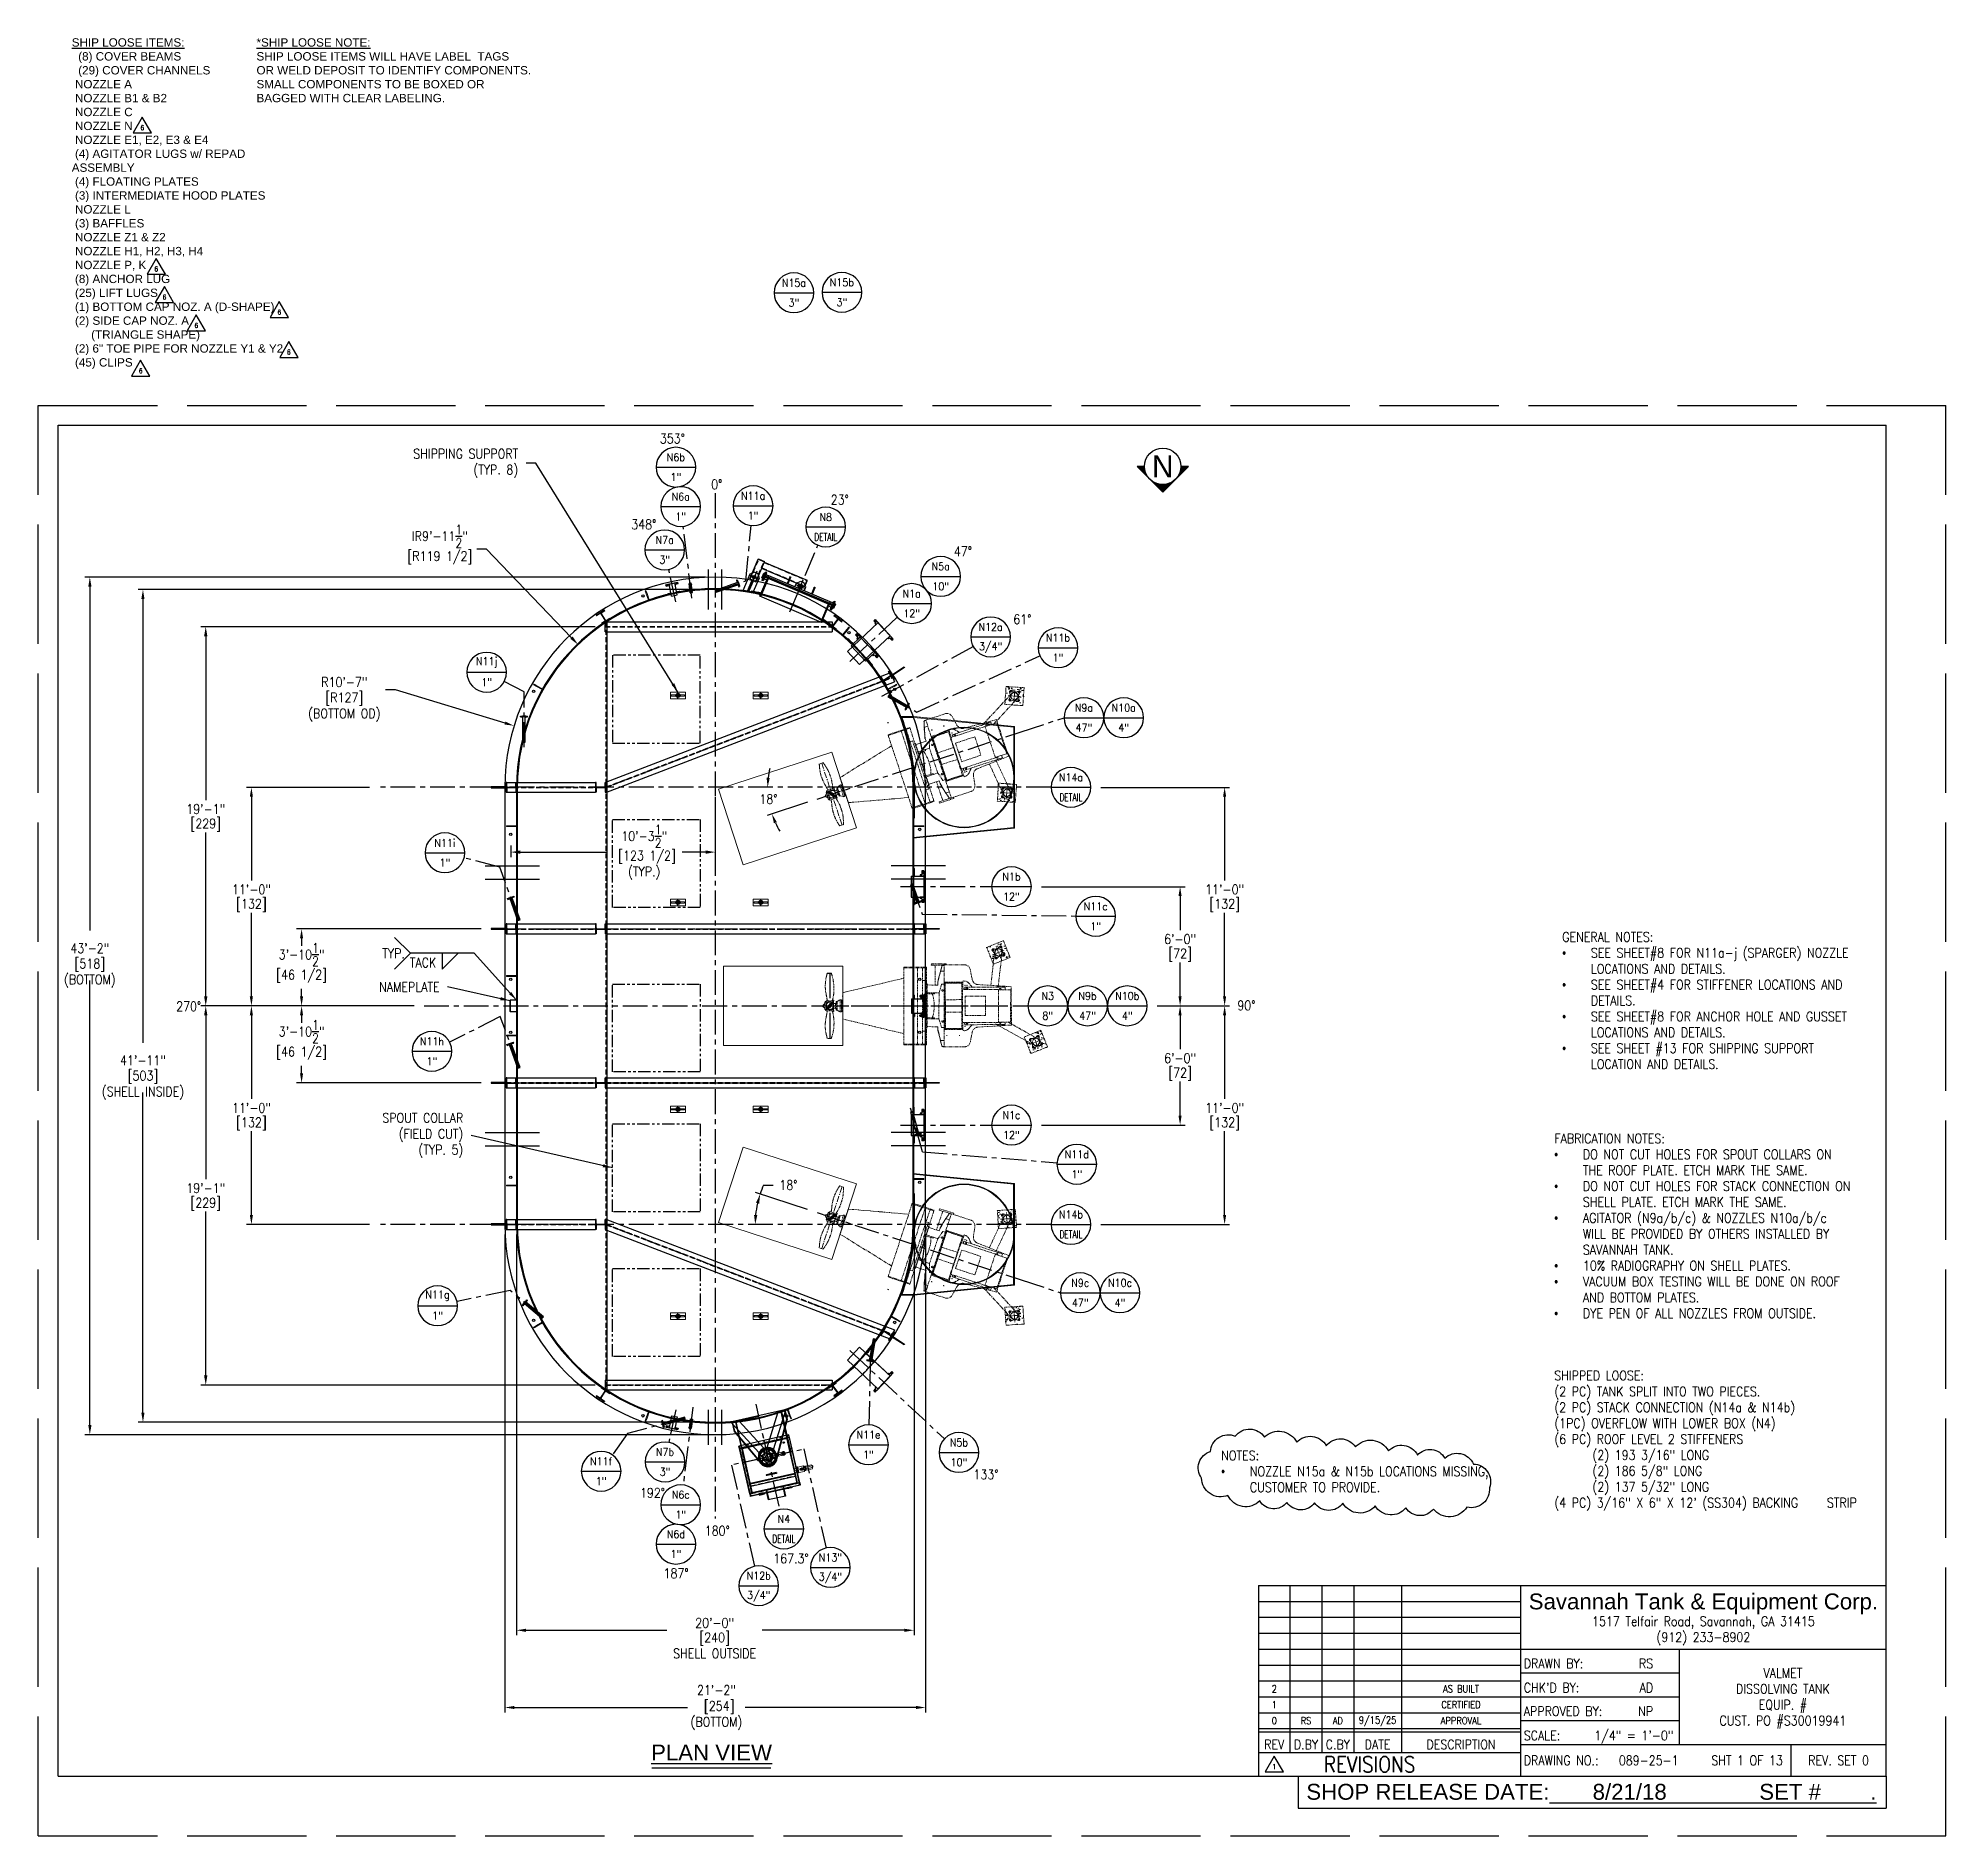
# Model space of a CAD drawing. Extents: x -1889 to 1116, y -977 to 1122.
# Drawn here: x -36 to 1116, y 36 to 1122 of the extents above; entities that cross this region are included whole.
import ezdxf
from ezdxf.enums import TextEntityAlignment as Align

# ---------------------------------------------------------------- set-up
doc = ezdxf.new("R2010")
doc.units = 0
doc.header["$LTSCALE"] = 12
doc.header["$MEASUREMENT"] = 0
doc.header["$PDMODE"] = 33
doc.header["$PDSIZE"] = -0.5
for name, pattern in [('AM_ISO02W050', [7.5, 6, -1.5]), ('CENTER', [2, 1.25, -0.25, 0.25, -0.25]), ('HIDDEN', [0.375, 0.25, -0.125]), ('PHANTOM2', [1.25, 0.625, -0.125, 0.125, -0.125, 0.125, -0.125])]:
    doc.linetypes.add(name, pattern=pattern)
doc.layers.get('0').update_dxf_attribs({"linetype": 'CONTINUOUS'})
doc.layers.get('Defpoints').update_dxf_attribs({"linetype": 'CONTINUOUS'})
for name, color, linetype in [('1 PIPE', 7, 'CONTINUOUS'), ('1-150-RFSO', 14, 'CONTINUOUS'), ('1.25x1.25x.25', 34, 'CONTINUOUS'), ('10 PIPE', 7, 'CONTINUOUS'), ('10-150-RFSO', 14, 'CONTINUOUS'), ('11-2 PIPE', 7, 'CONTINUOUS'), ('12 PIPE', 7, 'CONTINUOUS'), ('12-150-RFSO', 14, 'CONTINUOUS'), ('2 PIPE', 7, 'CONTINUOUS'), ('3 PIPE', 7, 'CONTINUOUS'), ('3-150-RFSO', 14, 'CONTINUOUS'), ('3-4-10NC-HHBOLT', 32, 'CONTINUOUS'), ('3-4-10NC-HHNUT', 32, 'CONTINUOUS'), ('3-4-THRDCPLG', 14, 'CONTINUOUS'), ('4T-150-RFSO', 14, 'CONTINUOUS'), ('6X20', 3, 'CONTINUOUS'), ('8 PIPE', 7, 'CONTINUOUS'), ('8-150-BLIND', 14, 'CONTINUOUS'), ('8-150-RFSO', 14, 'CONTINUOUS'), ('ARM', 3, 'CONTINUOUS'), ('CENTER', 6, 'CENTER'), ('COVER', 3, 'CONTINUOUS'), ('DIM', 1, 'CONTINUOUS'), ('EXTERNALS', 3, 'CONTINUOUS'), ('FLG', 2, 'CONTINUOUS'), ('HANDLE', 2, 'CONTINUOUS'), ('muoto', 4, 'CONTINUOUS'), ('NAMEPLATE', 1, 'CONTINUOUS'), ('NECK', 242, 'CONTINUOUS'), ('PIVOT', 30, 'CONTINUOUS'), ('REPAD', 7, 'CONTINUOUS'), ('ROOF', 140, 'CONTINUOUS'), ('SHELL', 40, 'CONTINUOUS'), ('SHOP TAG', 11, 'CONTINUOUS'), ('stack conn.', 191, 'CONTINUOUS'), ('TEXT', 4, 'CONTINUOUS'), ('WASHER', 7, 'CONTINUOUS')]:
    doc.layers.add(name, color=color, linetype=linetype)
for name, color, linetype, lineweight in [('AM_0', 7, 'CONTINUOUS', 30), ('AM_11', 92, 'PHANTOM2', 25), ('AM_7', 142, 'CENTER', 25), ('Equipment-AM_0', 7, 'CONTINUOUS', 50), ('Equipment-AM_11', 92, 'PHANTOM2', 25), ('Equipment-AM_2', 5, 'CONTINUOUS', 50), ('Equipment-AM_3', 6, 'HIDDEN', 25), ('Process-AM_7', 142, 'CENTER', 25)]:
    doc.layers.add(name, color=color, linetype=linetype, lineweight=lineweight)
doc.styles.add('GOTHICE', font='gothice', dxfattribs={"height": 3})
doc.styles.add('ROMANS', font='ROMANS.shx', dxfattribs={"width": 0.85, "height": 5.76})
doc.styles.get("Standard").update_dxf_attribs({"font": 'sanss___.ttf'})
doc.dimstyles.get("Standard").update_dxf_attribs({"dimtxt": 0.18, "dimasz": 0.18, "dimexe": 0.18, "dimexo": 0.0625, "dimgap": 0.09, "dimtad": 0, "dimtih": 1, "dimtoh": 1, "dimdec": 4, "dimzin": 0, "dimdsep": 46, "dimtxsty": 'Standard', "dimcen": 0.09, "dimadec": 0, "dimazin": 0, "dimtfac": 1, "dimtdec": 4, "dimtofl": 0, "dimtmove": 0, "dimatfit": 3, "dimfxl": 1, "dimtolj": 1, "dimtzin": 0, "dimarcsym": 0})

msp = doc.modelspace()

# ---------------------------------------------------------------- texts
at = {"layer": 'DIM', "style": 'ROMANS', "width": 0.85}
for s, p in [('353%%D', (346.9903, 879.98978)), ('0%%D', (373.7575, 852.32631)), ('23%%D', (448.05894, 843.02675)), ('348%%D', (329.69836, 828.14471)), ('47%%D', (522.45662, 811.82346)), ('61%%D', (558.30024, 770.81827)), ('TYP.', (178.63879, 569.03564)), ('270%%D', (54.88859, 537.02521)), ('90%%D', (693.59456, 537.60917)), ('192%%D', (334.9595, 243.15924)), ('180%%D', (374.05451, 220.29166)), ('187%%D', (349.20342, 194.54664)), ('167.3%%D', (418.57332, 203.49332))]:
    msp.add_text(s, height=5.76, dxfattribs=at).set_placement(p, align=Align.MIDDLE_CENTER)
at = {"layer": 'DIM', "style": 'GOTHICE'}
msp.add_text('N', height=13.43969, dxfattribs=at).set_placement((643.10809, 863.20439), align=Align.MIDDLE)
at = {"layer": 'DIM', "style": 'ROMANS', "width": 0.85}
msp.add_text('TACK', height=5.76, dxfattribs=at).set_placement((188.47873, 560.60016))
msp.add_text('133%%D', height=5.76, rotation=359.9, dxfattribs=at).set_placement((536.36337, 254.30105), align=Align.MIDDLE_CENTER)
at = {"layer": 'DIM', "char_height": 5.76, "attachment_point": 6, "style": 'ROMANS'}
for s, insert in [('SHIPPING SUPPORT\\P(TYP. 8)', (253.88129, 865.05152)), ('NAMEPLATE', (206.44535, 548.77312)), ('SPOUT COLLAR\\P(FIELD CUT)\\P(TYP. 5)', (220.73247, 459.10055))]:
    msp.add_mtext(s, dxfattribs=dict(at, insert=insert))
at = {"layer": 'SHOP TAG'}
msp.add_text('SHOP RELEASE DATE:%%U       8/21/18               SET #        .', height=9.6, dxfattribs=at).set_placement((901.97319, 62.60899), align=Align.MIDDLE_CENTER)
at = {"layer": 'TEXT', "style": 'ROMANS', "width": 0.85}
for s, height, p in [('6', 2.88, (26.88448, 1067.78598)), ('6', 2.88, (35.30617, 982.41525)), ('6', 2.88, (40.26824, 965.45287)), ('6', 2.88, (109.60713, 956.3109)), ('6', 2.88, (59.5048, 948.29473)), ('6', 2.88, (115.39488, 932.25146)), ('6', 2.88, (25.89075, 920.87931)), ('1517 Telfair Road, Savannah, GA 31415', 5.76, (969.6, 165.6)), ('(912) 233-8902', 5.76, (969.6, 156)), ('DISSOLVING TANK', 5.76, (1017.6, 124.8)), ('VALMET', 5.76, (1017.6, 134.4)), ('EQUIP. #', 5.76, (1017.6, 115.2)), ('CUST. PO #S30019941', 5.76, (1017.6, 105.6)), ('REVISIONS', 9.6, (768.03486, 79.2)), ('REV. SET 0', 5.76, (1051.2, 81.6)), ('1', 2.88, (710.43486, 77.80148))]:
    msp.add_text(s, height=height, dxfattribs=at).set_placement(p, align=Align.MIDDLE_CENTER)
at = {"layer": 'TEXT'}
for s, p in [('Savannah Tank & Equipment Corp.', (969.6, 177.6)), ('%%UPLAN VIEW', (370.64919, 86.34023))]:
    msp.add_text(s, height=9.6, dxfattribs=at).set_placement(p, align=Align.MIDDLE_CENTER)
at = {"layer": 'TEXT', "style": 'ROMANS', "width": 0.85}
for s, p in [('DRAWN BY:', (861.12, 140.09634)), ("CHK'D BY:", (861.12, 125.51902)), ('APPROVED BY:', (861.12, 111.29634)), ('SCALE:', (861.12, 96.63941)), ('SCALE:', (861.12, 96.63729)), ('DRAWING NO.:', (861.12, 81.6)), ('089-25-1', (918.51407, 81.6))]:
    msp.add_text(s, height=5.76, dxfattribs=at).set_placement(p, align=Align.MIDDLE_LEFT)
for s, p in [('RS', (939.27187, 140.09634)), ('AD', (939.27187, 125.51902)), ('NP', (939.27187, 111.29634)), ('1/4" = 1\'-0"', (951.50788, 96.63729)), ('SHT 1 OF 13', (1017.59405, 81.6))]:
    msp.add_text(s, height=5.76, dxfattribs=at).set_placement(p, align=Align.MIDDLE_RIGHT)
for s, height, p in [('2', 4.32, (710.43486, 124.8)), ('AS BUILT', 4.32, (823.21743, 124.8)), ('1', 4.32, (710.43486, 115.2)), ('CERTIFIED', 4.32, (823.21743, 115.2)), ('0', 4.32, (710.43486, 105.6)), ('RS', 4.32, (729.63486, 105.6)), ('AD', 4.32, (748.83486, 105.6)), ('9/15/25', 4.32, (772.83486, 105.6)), ('APPROVAL', 4.32, (823.21743, 105.6)), ('REV', 5.76, (710.43486, 91.2)), ('D.BY', 5.76, (729.63486, 91.2)), ('C.BY', 5.76, (748.83486, 91.2)), ('DATE', 5.76, (772.83486, 91.2)), ('DESCRIPTION', 5.76, (823.21743, 91.2))]:
    msp.add_text(s, height=height, dxfattribs=at).set_placement(p, align=Align.MIDDLE)
at = {"layer": 'TEXT', "char_height": 5.04, "attachment_point": 1}
for s, insert, width in [('{\\LSHIP LOOSE ITEMS:}\\P  (8) COVER BEAMS\\P  (29) COVER CHANNELS\\P NOZZLE A\\P NOZZLE B1 & B2\\P NOZZLE C\\P NOZZLE N\\P NOZZLE E1, E2, E3 & E4 \\P (4) AGITATOR LUGS w/ REPAD   ASSEMBLY\\P (4) FLOATING PLATES\\P (3) INTERMEDIATE HOOD PLATES\\P NOZZLE L\\P (3) BAFFLES\\P NOZZLE Z1 & Z2\\P NOZZLE H1, H2, H3, H4\\P NOZZLE P, K\\P (8) ANCHOR LUG\\P (25) LIFT LUGS\\P (1) BOTTOM CAP NOZ. A (D-SHAPE)\\P (2) SIDE CAP NOZ. A\\P      (TRIANGLE SHAPE)\\P (2) 6" TOE PIPE FOR NOZZLE Y1 & Y2\\P (45) CLIPS', (-15.71361, 1121.77921), 133.1873879), ('{\\L*SHIP LOOSE NOTE:\\P}SHIP LOOSE ITEMS WILL HAVE LABEL  TAGS \\POR WELD DEPOSIT TO IDENTIFY COMPONENTS.\\PSMALL COMPONENTS TO BE BOXED OR\\PBAGGED WITH CLEAR LABELING.', (95.85082, 1121.77921), 432.149175)]:
    msp.add_mtext(s, dxfattribs=dict(at, insert=insert, width=width))
at = {"layer": 'TEXT', "char_height": 5.76, "width": 180.0993788, "attachment_point": 2, "style": 'ROMANS'}
for s, insert in [('\\pxql;GENERAL NOTES:\\P\\pi-3,l3,t3;{\\fSymbol|b0|i0|c2|p18;·^I}SEE SHEET#8 FOR N11a-j (SPARGER) NOZZLE LOCATIONS AND DETAILS.\\P{\\fSymbol|b0|i0|c2|p18;·^I}SEE SHEET#4 FOR STIFFENER LOCATIONS AND DETAILS.\\P{\\fSymbol|b0|i0|c2|p18;·^I}SEE SHEET#8 FOR ANCHOR HOLE AND GUSSET LOCATIONS AND DETAILS.\\P{\\fSymbol|b0|i0|c2|p18;·^I}SEE SHEET #13 FOR SHIPPING SUPPORT LOCATION AND DETAILS.', (974.40321, 581.82004)), ('\\pxql;FABRICATION NOTES:\\P\\pi-3,l3,t3;{\\fSymbol|b0|i0|c2|p18;·^I}DO NOT CUT HOLES FOR SPOUT COLLARS ON THE ROOF PLATE. ETCH MARK THE SAME.\\P{\\fSymbol|b0|i0|c2|p18;·^I}DO NOT CUT HOLES FOR STACK CONNECTION ON SHELL PLATE. ETCH MARK THE SAME.\\P{\\fSymbol|b0|i0|c2|p18;·^I}AGITATOR (N9a/b/c) & NOZZLES N10a/b/c WILL BE PROVIDED BY OTHERS INSTALLED BY SAVANNAH TANK.\\P{\\fSymbol|b0|i0|c2|p18;·^I}10% RADIOGRAPHY ON SHELL PLATES. \\P{\\fSymbol|b0|i0|c2|p18;·^I}VACUUM BOX TESTING WILL BE DONE ON ROOF AND BOTTOM PLATES.\\P{\\fSymbol|b0|i0|c2|p18;·^I}DYE PEN OF ALL NOZZLES FROM OUTSIDE.', (969.6, 460.11074)), ('\\pxql;SHIPPED LOOSE:\\P(2 PC) TANK SPLIT INTO TWO PIECES.\\P(2 PC) STACK CONNECTION (N14a & N14b)\\P(1PC) OVERFLOW WITH LOWER BOX (N4)\\P(6 PC) ROOF LEVEL 2 STIFFENERS\\P^I(2) 193 3/16" LONG\\P^I(2) 186 5/8" LONG\\P^I(2) 137 5/32" LONG\\P(4 PC) 3/16" X 6" X 12\' (SS304) BACKING ^I STRIP\\P^I\\P^I', (969.6, 316.91705)), ('\\pxql;NOTES:\\P\\pi-3,l3,t3;{\\fSymbol|b0|i0|c2|p18;·^I}NOZZLE N15a & N15b LOCATIONS MISSING, CUSTOMER TO PROVIDE.', (768.46229, 268.64044))]:
    msp.add_mtext(s, dxfattribs=dict(at, insert=insert))

# ---------------------------------------------------------------- blocks, each defined once
blk = doc.blocks.new('*X42')
at = {"color": 0}
for p, q in [((453.54, 518.4), (453.88, 518.4)), ((453.62, 518.48), (453.92, 518.48)), ((453.7, 518.56), (453.97, 518.56)), ((453.78, 518.64), (454.02, 518.64)), ((453.86, 518.72), (454.06, 518.72)), ((453.94, 518.8), (454.11, 518.8)), ((454.02, 518.88), (454.17, 518.88)), ((454.1, 518.96), (454.22, 518.96)), ((454.18, 519.04), (454.28, 519.04)), ((454.26, 519.12), (454.34, 519.12)), ((454.34, 519.2), (454.4, 519.2)), ((454.42, 519.28), (454.46, 519.28)), ((454.5, 519.36), (454.53, 519.36)), ((454.58, 519.44), (454.6, 519.44)), ((454.66, 519.52), (454.67, 519.52)), ((455.06, 519.92), (455.07, 519.92)), ((455.14, 520), (455.16, 520)), ((455.22, 520.08), (455.25, 520.08)), ((455.3, 520.16), (455.35, 520.16)), ((455.38, 520.24), (455.46, 520.24)), ((455.46, 520.32), (455.57, 520.32)), ((455.54, 520.4), (455.69, 520.4)), ((455.62, 520.48), (455.81, 520.48)), ((455.7, 520.56), (455.94, 520.56)), ((455.78, 520.64), (456.08, 520.64)), ((455.86, 520.72), (456.23, 520.72)), ((455.94, 520.8), (456.39, 520.8)), ((456.02, 520.88), (456.57, 520.88)), ((456.1, 520.96), (456.77, 520.96)), ((456.18, 521.04), (456.99, 521.04)), ((456.26, 521.12), (457.25, 521.12)), ((456.34, 521.2), (457.57, 521.2)), ((456.42, 521.28), (458.04, 521.28)), ((456.5, 521.36), (460.97, 521.36)), ((456.58, 521.44), (460.89, 521.44)), ((456.66, 521.52), (460.81, 521.52)), ((456.74, 521.6), (460.73, 521.6)), ((456.82, 521.68), (460.65, 521.68)), ((456.9, 521.76), (460.57, 521.76)), ((456.98, 521.84), (460.49, 521.84)), ((457.06, 521.92), (460.41, 521.92)), ((457.14, 522), (460.33, 522)), ((457.22, 522.08), (460.25, 522.08)), ((457.3, 522.16), (460.17, 522.16)), ((457.38, 522.24), (460.09, 522.24)), ((457.46, 522.32), (460.01, 522.32)), ((457.54, 522.4), (459.93, 522.4)), ((457.62, 522.48), (459.85, 522.48)), ((457.7, 522.56), (459.77, 522.56)), ((457.78, 522.64), (459.69, 522.64)), ((457.86, 522.72), (459.61, 522.72)), ((457.94, 522.8), (459.53, 522.8)), ((458.02, 522.88), (459.45, 522.88)), ((458.1, 522.96), (459.37, 522.96)), ((458.18, 523.04), (459.29, 523.04)), ((458.26, 523.12), (459.21, 523.12)), ((458.34, 523.2), (459.13, 523.2)), ((458.42, 523.28), (459.05, 523.28)), ((458.5, 523.36), (458.97, 523.36)), ((458.58, 523.44), (458.89, 523.44)), ((458.66, 523.52), (458.81, 523.52)), ((459.43, 521.28), (461.05, 521.28)), ((459.9, 521.2), (461.13, 521.2)), ((460.22, 521.12), (461.21, 521.12)), ((460.48, 521.04), (461.29, 521.04)), ((460.7, 520.96), (461.37, 520.96)), ((460.9, 520.88), (461.45, 520.88)), ((461.08, 520.8), (461.53, 520.8)), ((461.24, 520.72), (461.61, 520.72)), ((461.39, 520.64), (461.69, 520.64)), ((461.53, 520.56), (461.77, 520.56)), ((461.66, 520.48), (461.85, 520.48)), ((461.78, 520.4), (461.93, 520.4)), ((461.9, 520.32), (462.01, 520.32)), ((462.01, 520.24), (462.09, 520.24)), ((462.12, 520.16), (462.17, 520.16)), ((462.22, 520.08), (462.25, 520.08)), ((462.31, 520), (462.33, 520)), ((462.4, 519.92), (462.41, 519.92)), ((462.8, 519.52), (462.81, 519.52)), ((462.88, 519.44), (462.89, 519.44)), ((462.94, 519.36), (462.97, 519.36)), ((463.01, 519.28), (463.05, 519.28)), ((463.07, 519.2), (463.13, 519.2)), ((463.13, 519.12), (463.21, 519.12)), ((463.19, 519.04), (463.29, 519.04)), ((463.25, 518.96), (463.37, 518.96)), ((463.3, 518.88), (463.45, 518.88)), ((463.36, 518.8), (463.53, 518.8)), ((463.41, 518.72), (463.61, 518.72)), ((463.45, 518.64), (463.69, 518.64)), ((463.5, 518.56), (463.77, 518.56)), ((463.55, 518.48), (463.85, 518.48)), ((463.59, 518.4), (463.93, 518.4)), ((450.98, 515.84), (453.24, 515.84)), ((451.06, 515.92), (453.25, 515.92)), ((451.14, 516), (453.25, 516)), ((451.22, 516.08), (453.25, 516.08)), ((451.3, 516.16), (453.25, 516.16)), ((451.38, 516.24), (453.26, 516.24)), ((451.46, 516.32), (453.27, 516.32)), ((451.54, 516.4), (453.27, 516.4)), ((451.62, 516.48), (453.28, 516.48)), ((451.7, 516.56), (453.29, 516.56)), ((451.78, 516.64), (453.3, 516.64)), ((451.86, 516.72), (453.32, 516.72)), ((451.94, 516.8), (453.33, 516.8)), ((452.02, 516.88), (453.35, 516.88)), ((452.1, 516.96), (453.36, 516.96)), ((452.18, 517.04), (453.38, 517.04)), ((452.26, 517.12), (453.4, 517.12)), ((452.34, 517.2), (453.42, 517.2)), ((452.42, 517.28), (453.44, 517.28)), ((452.5, 517.36), (453.46, 517.36)), ((452.58, 517.44), (453.48, 517.44)), ((452.66, 517.52), (453.51, 517.52)), ((452.74, 517.6), (453.54, 517.6)), ((452.82, 517.68), (453.56, 517.68)), ((452.9, 517.76), (453.59, 517.76)), ((452.98, 517.84), (453.62, 517.84)), ((453.06, 517.92), (453.66, 517.92)), ((453.14, 518), (453.69, 518)), ((453.22, 518.08), (453.73, 518.08)), ((453.3, 518.16), (453.76, 518.16)), ((453.38, 518.24), (453.8, 518.24)), ((453.46, 518.32), (453.84, 518.32)), ((463.63, 518.32), (464.01, 518.32)), ((463.67, 518.24), (464.09, 518.24)), ((463.71, 518.16), (464.17, 518.16)), ((463.75, 518.08), (464.25, 518.08)), ((463.78, 518), (464.33, 518)), ((463.81, 517.92), (464.41, 517.92)), ((463.85, 517.84), (464.49, 517.84)), ((463.88, 517.76), (464.57, 517.76)), ((463.91, 517.68), (464.65, 517.68)), ((463.93, 517.6), (464.73, 517.6)), ((463.96, 517.52), (464.81, 517.52)), ((463.99, 517.44), (464.89, 517.44)), ((464.01, 517.36), (464.97, 517.36)), ((464.03, 517.28), (465.05, 517.28)), ((464.05, 517.2), (465.13, 517.2)), ((464.07, 517.12), (465.21, 517.12)), ((464.09, 517.04), (465.29, 517.04)), ((464.11, 516.96), (465.37, 516.96)), ((464.13, 516.88), (465.45, 516.88)), ((464.14, 516.8), (465.53, 516.8)), ((464.15, 516.72), (465.61, 516.72)), ((464.17, 516.64), (465.69, 516.64)), ((464.18, 516.56), (465.77, 516.56)), ((464.19, 516.48), (465.85, 516.48)), ((464.2, 516.4), (465.93, 516.4)), ((464.2, 516.32), (466.01, 516.32)), ((464.21, 516.24), (466.09, 516.24)), ((464.22, 516.16), (466.17, 516.16)), ((464.22, 516.08), (466.25, 516.08)), ((464.22, 516), (466.33, 516)), ((464.23, 515.92), (466.41, 515.92)), ((464.23, 515.84), (466.49, 515.84))]:
    blk.add_line(p, q, dxfattribs=at)
blk = doc.blocks.new('A$C43fa0972')
at = {"layer": 'Equipment-AM_11'}
for points in [[(-62.1, 158.7), (-9, 158.7), (-9, 211.8), (-62.1, 211.8)], [(-62.1, 112.6), (-9, 112.6), (-9, 59.5), (-62.1, 59.5)], [(-62.1, 13.1), (-9, 13.1), (-9, -39.9), (-62.1, -39.9)], [(-62.1, -71.3), (-9, -71.3), (-9, -124.4), (-62.1, -124.4)], [(-62.1, -158.7), (-9, -158.7), (-9, -211.8), (-62.1, -211.8)]]:
    blk.add_lwpolyline(points, close=True, dxfattribs=at)
blk = doc.blocks.new('A$C1b871768')
at = {"layer": '6X20'}
for p, q in [((-5.9, 3), (-6.2, 3)), ((-6.2, 3), (-6.2, -3)), ((-5.9, 0.4), (-5.9, 3)), ((-5.5, 0.1), (-0.8, 0.1)), ((-0.4, 3), (0, 3)), ((-0.4, 0.4), (-0.4, 3)), ((0, 3), (0, -3)), ((-5.9, -3), (-6.2, -3)), ((-5.9, -0.4), (-5.9, -3)), ((-5.5, -0.1), (-0.8, -0.1)), ((-0.4, -0.4), (-0.4, -3)), ((-0.4, -3), (0, -3))]:
    blk.add_line(p, q, dxfattribs=at)
for points in [[(-5.5, 0.1, -0.083285), (-5.6, 0.1, -0.09084), (-5.8, 0.2, -0.104065), (-5.8, 0.3, -0.115836), (-5.9, 0.4, -0.115836)], [(-0.8, 0.1, 0.083285), (-0.6, 0.1, 0.09084), (-0.5, 0.2, 0.104065), (-0.4, 0.3, 0.115836), (-0.4, 0.4, 0.115836)], [(-5.5, -0.1, 0.083285), (-5.6, -0.1, 0.09084), (-5.8, -0.2, 0.104065), (-5.8, -0.3, 0.115836), (-5.9, -0.4, 0.115836)], [(-0.8, -0.1, -0.083285), (-0.6, -0.1, -0.09084), (-0.5, -0.2, -0.104065), (-0.4, -0.3, -0.115836), (-0.4, -0.4, -0.115836)]]:
    blk.add_lwpolyline(points, format="xyb", dxfattribs=at)
at = {"layer": 'CENTER'}
blk.add_line((-7.2, 0), (1, 0), dxfattribs=at)
blk = doc.blocks.new('*U136')
at = {"layer": 'CENTER', "color": 0, "transparency": 16777216}
blk.add_line((-10.1, 0), (44.9, 0), dxfattribs=at)
blk = doc.blocks.new('A$C067614a1')
at = {"layer": '12 PIPE'}
for p, q in [((-1.7, 6.4), (-1.7, -6.4)), ((-1.7, 6.4), (5.9, 6.4)), ((5.9, 6.4), (5.9, -6.4)), ((-1.7, -6.4), (5.9, -6.4))]:
    blk.add_line(p, q, dxfattribs=at)
at = {"layer": '12-150-RFSO'}
for p, q in [((4.8, 7.2), (3.8, 7.2)), ((3.8, 7.2), (3.8, 6.4)), ((6, 6.4), (3.8, 6.4)), ((4.8, 9.5), (4.8, 7.2)), ((5.9, 9.5), (4.8, 9.5)), ((5.9, 9), (4.8, 9)), ((5.9, 8), (4.8, 8)), ((5.9, 9.5), (5.9, 7.5)), ((5.9, 7.5), (6, 7.5)), ((6, 7.5), (6, -7.5)), ((6, -6.4), (3.8, -6.4)), ((3.8, -6.4), (3.8, -7.2)), ((4.8, -7.2), (3.8, -7.2)), ((4.8, -7.2), (4.8, -9.5)), ((5.9, -8), (4.8, -8)), ((5.9, -9), (4.8, -9)), ((5.9, -9.5), (4.8, -9.5)), ((5.9, -7.5), (5.9, -9.5)), ((5.9, -7.5), (6, -7.5))]:
    blk.add_line(p, q, dxfattribs=at)
at = {"layer": 'CENTER'}
for p, q in [((6.2, 8.5), (4.5, 8.5)), ((6.2, -8.5), (4.5, -8.5))]:
    blk.add_line(p, q, dxfattribs=at)
at = {"layer": 'REPAD'}
for p, q in [((0, 10.9), (0.2, 10.9)), ((0, -10.9), (0.2, -10.9))]:
    blk.add_line(p, q, dxfattribs=at)
for points in [[(0.2, 6.4), (0.2, 10.9)], [(0.2, -6.4), (0.2, -10.9)]]:
    blk.add_lwpolyline(points, dxfattribs=at)
blk = doc.blocks.new('*U146')
at = {"layer": 'CENTER', "color": 0, "transparency": 16777216}
blk.add_line((-10.1, 0), (44.9, 0), dxfattribs=at)
blk = doc.blocks.new('A$C7E8F1151')
at = {"layer": 'AM_11', "lineweight": 18, "ltscale": 0.25}
h = blk.add_hatch(dxfattribs=at)
h.set_pattern_fill('AR-CONC', color=256, style=0)
h.set_pattern_definition([(50, (-256.126, -601.178), (7.1726, -0.62752), [0.75, -8.25]), (355, (-256.126, -601.178), (-1.387513, 7.52192), [0.6, -6.6]), (100.4514, (-255.528, -601.23), (5.78509, 6.8944), [0.6374, -7.01142]), (46.1842, (-256.126, -599.178), (10.67241, -1.65519), [1.125, -12.375]), (96.6356, (-255.236, -599.316), (9.34662, 9.74119), [0.9561, -10.51714]), (351.1842, (-256.126, -599.178), (9.34662, 9.74119), [0.9, -9.9]), (21, (-255.126, -599.678), (5.96907, -4.02619), [0.75, -8.25]), (326, (-255.126, -599.678), (2.433153, 7.2515), [0.6, -6.6]), (71.4514, (-254.6284, -600.013), (8.402224, 3.22531), [0.6374, -7.01142]), (37.5, (-256.1259, -601.1777), (0.1215986, 3.3289385), [0, -6.52, 0, -6.7, 0, -6.625]), (7.5, (-256.126, -601.1777), (2.630695, 3.944117), [0, -3.82, 0, -6.37, 0, -2.525]), (327.5, (-258.356, -601.1777), (5.338224, -0.225549), [0, -2.5, 0, -7.8, 0, -10.35]), (317.5, (-259.356, -601.1777), (5.831862, 1.00105), [0, -3.25, 0, -5.18, 0, -7.35])])
h.paths.add_polyline_path([(247.4, 65.6), (250.5, 71.2, 0.048096), (250.4, 71.5), (249.7, 73.1, -0.660247), (250.7, 74), (252.2, 73.4, 0.095714), (252.8, 73.2), (252.8, 73.1, -0.414201), (255.1, 70.9), (255.2, 70.9, 0.095714), (255.3, 70.2), (255.9, 68.7, -0.660247), (255, 67.8), (254, 68.2), (252.4, 65.4), (258.3, 65.4), (258.3, 76.3), (247.4, 76.3)])
h.paths.add_polyline_path([(255.6, 73.3, -1), (254.9, 73.3, -1)], flags=16)
h = blk.add_hatch(dxfattribs=at)
h.set_pattern_fill('AR-CONC', color=256, style=0)
h.set_pattern_definition([(50, (-256.126, -601.178), (7.1726, -0.62752), [0.75, -8.25]), (355, (-256.126, -601.178), (-1.38751, 7.52192), [0.6, -6.6]), (100.4514, (-255.528, -601.23), (5.78509, 6.8944), [0.6374, -7.01142]), (46.1842, (-256.126, -599.178), (10.67241, -1.65519), [1.125, -12.375]), (96.6356, (-255.236, -599.316), (9.34662, 9.74119), [0.9561, -10.51714]), (351.1842, (-256.126, -599.178), (9.34662, 9.74119), [0.9, -9.9]), (21, (-255.126, -599.678), (5.96907, -4.02619), [0.75, -8.25]), (326, (-255.126, -599.678), (2.43315, 7.2515), [0.6, -6.6]), (71.4514, (-254.6284, -600.013), (8.402224, 3.22531), [0.6374, -7.01142]), (37.5, (-256.1259, -601.1777), (0.1215986, 3.3289385), [0, -6.52, 0, -6.7, 0, -6.625]), (7.5, (-256.126, -601.1777), (2.630695, 3.944117), [0, -3.82, 0, -6.37, 0, -2.525]), (327.5, (-258.356, -601.1777), (5.338224, -0.225549), [0, -2.5, 0, -7.8, 0, -10.35]), (317.5, (-259.356, -601.1777), (5.831862, 1.00105), [0, -3.25, 0, -5.18, 0, -7.35])])
h.paths.add_polyline_path([(248.1, 6.8), (259, 6.8), (259, 17.7), (252.1, 17.7), (254.4, 14.8), (255.7, 15.4, -0.660247), (256.6, 14.4), (256, 12.9, 0.095714), (255.9, 12.3), (255.8, 12.3, -0.414172), (253.5, 10), (253.5, 9.9, 0.095714), (252.9, 9.8), (251.4, 9.2, -0.660247), (250.4, 10.1), (251, 11.6, 0.0164), (251.1, 11.7), (248.1, 15.4)])
h.paths.add_polyline_path([(255.6, 9.8, -1), (256.3, 9.8, -1)], flags=16)
for p, q in [((143.7, 80.5), (145.2, 81.1)), ((145.5, 81.8), (143.9, 77.7)), ((146.2, 81.5), (145.5, 81.8)), ((146.5, 82.3), (146.2, 81.6)), ((146.2, 81.6), (149.6, 80.3)), ((146.5, 82.3), (150.4, 80.7)), ((157.7, 83.1), (193.9, 77.6)), ((178.9, 40.6), (196.5, 84.2)), ((196.3, 83.7), (209.1, 78.6)), ((196.5, 84.2), (209.3, 79)), ((143.7, 80.5), (143.5, 79.9)), ((143.5, 79.9), (144.1, 78.4)), ((144.3, 77.6), (143.9, 77.7)), ((144.2, 76.7), (144.4, 77.1)), ((148.4, 75), (144.2, 76.7)), ((148.7, 75.6), (144.9, 77.2)), ((145.1, 78.9), (145.6, 80.1)), ((148.4, 75), (148.7, 75.6)), ((150.1, 76), (149, 76.4)), ((149.8, 78.4), (149.3, 77.2)), ((152, 79.6), (150.1, 74.8)), ((151.2, 78.7), (150.1, 79.1)), ((151.3, 78.7), (150.1, 75.9)), ((151.2, 78.7), (150.1, 76)), ((150.1, 76), (150.1, 75.9)), ((150.5, 75.8), (150.1, 75.9)), ((150.6, 74.6), (150.1, 74.8)), ((150.2, 80), (150.4, 79.9)), ((150.6, 80.2), (150.4, 79.9)), ((152.5, 79.4), (150.6, 74.6)), ((150.6, 74.6), (151.9, 72.9)), ((151.2, 78.7), (151.3, 78.7)), ((151.6, 78.6), (151.3, 78.7)), ((154.6, 79.7), (151.9, 72.9)), ((152, 72.8), (151.9, 72.9)), ((152.5, 79.4), (152, 79.6)), ((152.5, 79.4), (154.6, 79.7)), ((152.7, 72.6), (152.6, 72.6)), ((155.4, 79.4), (152.7, 72.6)), ((152.9, 72.9), (152.8, 72.9)), ((155.4, 79.1), (152.9, 72.8)), ((152.9, 72.8), (153.4, 72.5)), ((154.8, 79.6), (154.6, 79.7)), ((155.4, 79), (155.3, 79)), ((155.4, 79.4), (155.4, 79.4)), ((155.4, 79.1), (156, 78.9)), ((204, 80.6), (186.7, 37.9)), ((206.9, 79.5), (189.6, 36.7)), ((191.7, 35.4), (209.3, 79)), ((205.4, 71.8), (193.9, 43.3)), ((205.7, 69.4), (195.8, 44.8)), ((205.4, 71.8), (204, 72.3)), ((204.6, 69.8), (205.7, 69.4)), ((214.5, 78.1), (210, 67)), ((212.2, 67.9), (216.1, 73.4)), ((216.1, 73.5), (212.3, 68.2)), ((212.7, 79.7), (212.4, 78.9)), ((212.4, 78.9), (218.4, 76.5)), ((212.7, 79.7), (221.1, 76.4)), ((215.7, 66.5), (219.5, 75.9)), ((218.5, 76.6), (216.1, 73.5)), ((216.1, 73.4), (218.4, 76.4)), ((218.2, 72.6), (216.1, 73.4)), ((218.4, 76.4), (218.5, 76.6)), ((219.5, 75.9), (218.4, 76.4)), ((231, 71.6), (218.5, 76.6)), ((221.1, 76.4), (220.8, 75.7)), ((250.8, 71.9), (241.1, 54.1)), ((254.8, 69.7), (245.2, 52.1)), ((249, 70.9), (256.7, 70.9)), ((249.7, 73.1), (250.4, 71.5)), ((250.4, 70.2), (249.7, 68.7)), ((250.9, 73.3), (249.9, 73.3)), ((250.4, 73.8), (250.4, 72.8)), ((251.2, 73.7), (250.7, 74)), ((250.7, 74), (252.2, 73.4)), ((252.8, 67), (252.8, 74.8)), ((253.5, 73.4), (255, 74)), ((254.8, 73.3), (255.8, 73.3)), ((255.3, 73.8), (255.3, 72.8)), ((255.3, 71.5), (255.9, 73.1)), ((255.9, 73.1), (255.3, 71.4)), ((255.9, 68.7), (255.3, 70.2)), ((140.9, 60), (138.6, 61)), ((181.5, 47.1), (151.7, 68.3)), ((207.6, 62.2), (203.4, 63.8)), ((203.7, 64.4), (207.8, 62.7)), ((210.4, 61.7), (204.5, 47.1)), ((205, 40), (215.7, 66.5)), ((211.5, 66.3), (205.5, 68.8)), ((205.6, 40.3), (215.9, 65.9)), ((207.6, 62.2), (207.8, 62.7)), ((207.8, 62.7), (210.4, 61.7)), ((213.8, 65.9), (210.4, 61.7)), ((212.2, 67.9), (211.5, 66.3)), ((215.8, 65.4), (211.8, 55.7)), ((212.3, 68.2), (212.2, 67.9)), ((216.1, 65.6), (212.4, 56.4)), ((215.3, 65.3), (213.8, 65.9)), ((215.7, 66.5), (226.2, 62.2)), ((215.7, 65.4), (216, 65.3)), ((215.9, 65.9), (225.5, 62)), ((225.4, 61.9), (216.1, 65.6)), ((224.3, 58.3), (216.8, 39.8)), ((225.4, 61.9), (221.7, 52.7)), ((244.5, 50.2), (224.3, 58.3)), ((224.6, 58.2), (226.2, 62.2)), ((225.4, 61.9), (225.5, 62)), ((225.6, 57.8), (226.1, 59.1)), ((226.1, 59.1), (248.8, 49.9)), ((226.2, 62.2), (226.5, 62.9)), ((227.3, 62.5), (226.5, 62.9)), ((250.9, 68.4), (249.9, 68.4)), ((250.4, 68), (250.4, 68.9)), ((250.7, 67.8), (252.2, 68.4)), ((253.5, 68.4), (255, 67.8)), ((254.8, 68.4), (255.8, 68.4)), ((255.3, 68), (255.3, 68.9)), ((201.9, 48.1), (197.8, 49.8)), ((198, 50.4), (202.2, 48.7)), ((202.2, 48.7), (201.9, 48.1)), ((204.5, 47.1), (201.9, 48.1)), ((204.5, 47.1), (204, 41.7)), ((209.7, 50.4), (205.8, 40.7)), ((209.6, 49.5), (205.9, 40.3)), ((212.4, 56.4), (209.6, 49.5)), ((218.9, 45.7), (209.6, 49.5)), ((210.1, 51.4), (209.7, 50.4)), ((210.4, 51.3), (210.1, 51.4)), ((211.8, 55.7), (211.4, 54.7)), ((211.7, 54.6), (211.4, 54.7)), ((221.7, 52.7), (212.4, 56.4)), ((221.7, 52.7), (218.9, 45.7)), ((219.9, 43), (224.4, 53.9)), ((220.9, 50.3), (219.9, 48)), ((220, 48.1), (219.9, 48.1)), ((220.1, 47.9), (219.9, 48)), ((220.8, 50.2), (220.7, 50.3)), ((221.1, 50.3), (220.9, 50.3)), ((235.7, 49.3), (224.4, 53.9)), ((231.3, 38.4), (235.7, 49.3)), ((252.3, 48.8), (234.1, 57.5)), ((244.5, 50.2), (237, 31.7)), ((251.2, 47.3), (243.9, 29.1)), ((244.4, 51.7), (244.4, 51.8)), ((244.4, 51.8), (247.7, 50.4)), ((251.2, 47.3), (244.4, 50)), ((244.6, 29.6), (251.4, 46.4)), ((247.7, 50.4), (247.7, 50.4)), ((248.8, 49.9), (248.2, 48.5)), ((251.4, 46.4), (251, 46.6)), ((251.4, 46.4), (252.3, 48.8)), ((178.9, 40.6), (191.7, 35.4)), ((179.1, 41), (191.8, 35.8)), ((193.9, 43.3), (192.5, 43.9)), ((194.7, 45.2), (195.8, 44.8)), ((202.1, 43), (196, 45.4)), ((200.4, 34.6), (200, 30.7)), ((200.1, 31), (200.5, 34.7)), ((201.3, 41.1), (200.4, 34.6)), ((200.5, 34.7), (201.4, 41.4)), ((202.5, 33.8), (200.5, 34.7)), ((205, 40), (201.2, 30.5)), ((201.4, 41.4), (201.3, 41.1)), ((201.4, 41.4), (202.1, 43)), ((204, 41.7), (205.5, 41.1)), ((205, 40), (215.5, 35.7)), ((205.6, 40.3), (215.1, 36.4)), ((206.1, 40.6), (205.8, 40.7)), ((215.2, 36.5), (205.9, 40.3)), ((215.1, 36.4), (215.2, 36.5)), ((218.9, 45.7), (215.2, 36.5)), ((215.3, 35.1), (215.5, 35.7)), ((216.1, 34.7), (215.3, 35.1)), ((215.5, 35.7), (217.1, 39.7)), ((237, 31.7), (216.8, 39.8)), ((217.6, 38.1), (218.1, 39.3)), ((240.3, 28.9), (217.6, 38.1)), ((219.9, 43), (231.3, 38.4)), ((200, 30.7), (200.1, 31)), ((212.4, 25.7), (200, 30.7)), ((201.2, 30.5), (200.1, 31)), ((243.6, 27.2), (224.5, 33.6)), ((251.8, 10.8), (235, 31.5)), ((235.8, 30.6), (235.9, 30.7)), ((239.1, 29.3), (235.8, 30.6)), ((243.9, 29.1), (237.1, 31.8)), ((239.2, 29.4), (239.1, 29.3)), ((240.8, 30.3), (240.3, 28.9)), ((255.2, 13.8), (242.4, 29.7)), ((243.6, 27.2), (244.6, 29.6)), ((244.6, 29.6), (244.2, 29.8)), ((249.7, 12.3), (257.3, 12.3)), ((251, 12.9), (250.4, 14.4)), ((250.4, 10.1), (251, 11.6)), ((251.6, 14.7), (250.6, 14.7)), ((251.1, 15.2), (251.1, 14.2)), ((251.4, 15.4), (252.9, 14.8)), ((253.5, 16.2), (253.5, 8.4)), ((254.2, 14.8), (255.7, 15.4)), ((255.5, 14.7), (256.4, 14.7)), ((256, 15.2), (256, 14.2)), ((256.6, 14.4), (256, 12.9)), ((256.6, 10.1), (256, 11.7)), ((256, 11.6), (256.6, 10.1)), ((251.6, 9.8), (250.6, 9.8)), ((251.1, 9.4), (251.1, 10.3)), ((251.4, 9.2), (252.9, 9.8)), ((251.9, 9.4), (251.4, 9.2)), ((254.2, 9.8), (255.7, 9.2)), ((255.5, 9.8), (256.4, 9.8)), ((256, 9.4), (256, 10.3))]:
    blk.add_line(p, q, dxfattribs=at)
for points in [[(247.4, 76.3), (258.3, 76.3), (258.3, 65.4), (247.4, 65.4)], [(248.1, 6.8), (259, 6.8), (259, 17.7), (248.1, 17.7)]]:
    blk.add_lwpolyline(points, close=True, dxfattribs=at)
for centre, radius in [((153.7, 76.1), 0.197), ((250.4, 73.3), 0.354), ((252.8, 70.9), 2.11), ((255.3, 73.3), 0.354), ((213, 62.2), 0.453), ((226.7, 60), 0.131), ((227.1, 57.7), 0.409), ((227.8, 59.5), 0.131), ((250.4, 68.4), 0.354), ((255.3, 68.4), 0.354), ((206, 44.9), 0.453), ((217.4, 37), 0.131), ((219.2, 38.4), 0.409), ((251.1, 14.7), 0.354), ((253.5, 12.3), 2.11), ((256, 14.7), 0.354), ((251.1, 9.8), 0.354), ((256, 9.8), 0.354)]:
    blk.add_circle(centre, radius, dxfattribs=at)
for centre, radius, start, end in [((147.5, 78.6), 2.26, 40.0119, 195.9902), ((146.5, 79.7), 1.87, 95.3699, 99.7224), ((145.7, 77.9), 0.197, 102.25, 203.876), ((145.7, 77.9), 0.197, 203.876, 282.25), ((147.5, 78.6), 2.26, 213.9377, 22.2566), ((144.3, 84.1), 6.2, 282.25, 294.8856), ((144.3, 84.1), 6.59, 282.25, 288.0503), ((144.3, 84.1), 6.59, 288.0503, 310.75), ((144.3, 84.1), 6.2, 294.8856, 298.1144), ((144.3, 84.1), 6.2, 298.1144, 310.75), ((148.5, 79.3), 0.197, 310.75, 130.75), ((148.4, 77.6), 1.87, 275.3699, 279.7224), ((148.9, 78.7), 1.87, 36.2776, 40.6301), ((250.4, 73.3), 0.709, 68.1307, 201.8694), ((248.7, 70.9), 1.77, 338.1307, 21.8694), ((252.8, 70.9), 2.26, 328.966, 152.8628), ((252.8, 75), 1.77, 248.1307, 291.8694), ((255.3, 73.3), 0.709, 338.1307, 111.8694), ((257, 70.9), 1.77, 162.8539, 201.8694), ((257, 70.9), 1.77, 158.1307, 159.8426), ((255.3, 73.3), 0.709, 338.1307, 34.3457), ((227.1, 57.7), 0.472, 269.0395, 226.9605), ((250.4, 68.4), 0.709, 158.1307, 291.8694), ((252.8, 66.7), 1.77, 68.1307, 111.8694), ((255.3, 68.4), 0.709, 248.1308, 21.8694), ((245.6, 49.9), 0.472, 291.5312, 204.4688), ((245.6, 49.9), 0.409, 281.0207, 214.9793), ((219.2, 38.4), 0.472, 93.8419, 42.1581), ((238, 31.1), 0.472, 114.2378, 21.7622), ((238, 31.1), 0.409, 104.8773, 31.1227), ((251.1, 14.7), 0.709, 68.1306, 201.8693), ((249.4, 12.3), 1.77, 338.1307, 21.8693), ((253.5, 12.3), 2.25, 214.7511, 37.2528), ((253.5, 16.4), 1.77, 248.1306, 291.8694), ((256, 14.7), 0.709, 338.1307, 111.8693), ((257.7, 12.3), 1.77, 158.1307, 197.1462), ((257.7, 12.3), 1.77, 200.1575, 201.8693), ((251.1, 9.8), 0.709, 158.1307, 291.8694), ((253.5, 8.1), 1.77, 68.1306, 111.8694), ((256, 9.8), 0.709, 248.1307, 21.8693), ((256, 9.8), 0.709, 325.6544, 21.8693)]:
    blk.add_arc(centre, radius, start, end, dxfattribs=at)
blk.add_ellipse((202.8, 56.3), major_axis=(2.95, 7.3), ratio=0.260474, start_param=3.544308, end_param=5.880469, dxfattribs=at)
for centre in [(205.1, 36), (212.2, 33.1)]:
    blk.add_ellipse(centre, major_axis=(0.164, -0.066), ratio=0.409923, dxfattribs=at)
for points, knots in [([(147.8, 84.6), (147.9, 85.6), (148.1, 86.6), (148.6, 88.5), (148.9, 89.5), (149.6, 91.3), (150, 92.1), (150.8, 93.7), (151.2, 94.3), (151.8, 95.2), (151.9, 95.4), (152.3, 95.9), (152.4, 96.1), (152.6, 96.4)], [0, 0, 0, 0, 7.653732, 7.653732, 15.300348, 15.300348, 22.393792, 22.393792, 28.40915, 28.40915, 30.624819, 30.624819, 32.850872, 32.850872, 32.850872, 32.850872]), ([(155.7, 96.5), (155.6, 95.7), (155.6, 94.9), (155.3, 93.2), (155.2, 92.4), (154.9, 90.8), (154.7, 90), (154.2, 88.6), (153.9, 87.9), (153.4, 86.6), (153.1, 85.9), (152.5, 84.6), (152.1, 84), (151.4, 82.8), (151, 82.2), (150.4, 81.4), (150.2, 81.1), (150, 80.9)], [0, 0, 0, 0, 6.979555, 6.979555, 13.589523, 13.589523, 19.605925, 19.605925, 25.238521, 25.238521, 30.698867, 30.698867, 36.177533, 36.177533, 41.846552, 41.846552, 44.568185, 44.568185, 44.568185, 44.568185]), ([(145.6, 80.1), (145.6, 80.1), (145.7, 80.2), (145.7, 80.3), (145.7, 80.4), (145.8, 80.5), (145.8, 80.6), (145.9, 80.7), (145.9, 80.8), (146, 80.9), (146, 81), (146, 81.1), (146.1, 81.2), (146.1, 81.2), (146.1, 81.3), (146.1, 81.3), (146.1, 81.4), (146.2, 81.4), (146.2, 81.4), (146.2, 81.5), (146.2, 81.5), (146.2, 81.5), (146.2, 81.5), (146.2, 81.5)], [-7.209113, -7.209113, -7.209113, -7.209113, -6.686993, -6.686993, -6.164873, -6.164873, -5.595417, -5.595417, -5.02596, -5.02596, -4.311666, -4.311666, -3.597372, -3.597372, -3.090035, -3.090035, -2.582697, -2.582697, -1.937023, -1.937023, -1.291349, -1.291349, 0, 0, 0, 0]), ([(147.5, 80.9), (147.4, 80.9), (147.3, 80.9), (147.2, 80.9), (147.1, 80.9), (147, 80.9), (146.9, 80.9), (146.8, 80.9), (146.7, 80.8), (146.5, 80.8), (146.4, 80.7), (146.2, 80.6), (146.2, 80.6), (146, 80.5), (146, 80.4), (145.9, 80.3), (145.8, 80.3), (145.8, 80.2), (145.8, 80.1), (145.7, 80.1)], [2.052584, 2.052584, 2.052584, 2.052584, 2.543291, 2.543291, 3.04271, 3.04271, 3.54213, 3.54213, 4.243281, 4.243281, 4.944433, 4.944433, 5.501463, 5.501463, 6.058494, 6.058494, 6.568214, 6.568214, 6.897985, 6.897985, 6.897985, 6.897985]), ([(145.9, 81.8), (145.9, 81.8), (145.9, 81.8), (145.8, 81.8), (145.8, 81.8), (145.8, 81.9), (145.8, 81.9), (145.8, 81.9), (145.8, 81.9), (145.8, 81.9), (145.8, 81.9), (145.8, 81.9), (145.8, 81.9), (145.8, 81.9), (145.8, 81.9), (145.8, 81.9), (145.8, 81.9), (145.8, 81.9), (145.8, 81.9), (145.8, 81.9), (145.8, 81.9), (145.8, 82), (145.9, 82), (145.9, 82), (145.9, 82), (145.9, 82), (145.9, 82.1), (145.9, 82.1), (146, 82.1), (146, 82.1), (146, 82.1), (146, 82.1), (146, 82.1), (146, 82.1), (146, 82.1), (146, 82.1), (146, 82.1), (146, 82.1), (146, 82.1), (146, 82.1), (146.1, 82.1), (146.1, 82.1), (146.1, 82.1), (146.1, 82.1), (146.1, 82.1), (146.1, 82.1), (146.1, 82.1), (146.1, 82.1), (146.1, 82.1), (146.2, 82), (146.2, 82), (146.3, 81.9), (146.3, 81.9), (146.3, 81.8)], [0, 0, 0, 0, 0.737578, 0.737578, 1.29119, 1.29119, 1.485795, 1.485795, 1.579648, 1.579648, 1.616724, 1.616724, 1.635225, 1.635225, 1.653768, 1.653768, 1.672344, 1.672344, 1.690911, 1.690911, 1.728403, 1.728403, 1.803313, 1.803313, 2.103496, 2.103496, 2.41165, 2.41165, 2.804965, 2.804965, 2.891471, 2.891471, 2.90998, 2.90998, 2.928549, 2.928549, 2.947177, 2.947177, 2.965788, 2.965788, 3.003386, 3.003386, 3.078225, 3.078225, 3.377259, 3.377259, 3.750925, 3.750925, 4.871392, 4.871392, 8.233437, 8.233437, 9.167797, 9.167797, 9.167797, 9.167797]), ([(147.2, 82), (147.3, 82.6), (147.5, 83.2), (147.6, 84), (147.7, 84.1), (147.7, 84.4), (147.7, 84.5), (147.8, 84.6), (147.8, 84.6), (147.8, 84.6), (147.8, 84.6), (147.8, 84.6), (147.8, 84.6), (147.8, 84.6), (147.8, 84.6), (147.8, 84.6)], [0, 0, 0, 0, 5.000867, 5.000867, 6.021701, 6.021701, 6.787566, 6.787566, 6.931145, 6.931145, 6.993671, 6.993671, 7.02494, 7.02494, 7.030177, 7.030177, 7.030177, 7.030177]), ([(148.4, 79.4), (148.8, 79.7), (149.1, 79.9), (149.8, 80.3), (150, 80.5), (150.4, 80.7), (150.5, 80.8), (150.7, 80.9), (150.7, 80.9), (150.8, 80.9), (150.8, 80.9), (150.8, 80.9), (150.8, 80.9), (150.9, 80.9), (150.9, 80.9), (150.9, 80.9), (150.9, 80.9), (151, 80.9), (151, 80.8), (151, 80.8), (151, 80.7), (151, 80.7), (151, 80.7), (151, 80.6), (151, 80.6), (151, 80.6), (151, 80.6), (150.9, 80.6), (150.9, 80.5), (150.8, 80.4), (150.7, 80.3), (150.5, 80.2)], [0, 0, 0, 0, 6.995978, 6.995978, 13.62516, 13.62516, 19.677384, 19.677384, 22.584203, 22.584203, 23.212089, 23.212089, 23.684226, 23.684226, 24.084161, 24.084161, 24.272384, 24.272384, 24.626608, 24.626608, 24.980767, 24.980767, 25.333398, 25.333398, 25.749267, 25.749267, 26.59786, 26.59786, 29.139566, 29.139566, 34.936509, 34.936509, 34.936509, 34.936509]), ([(157.7, 83.1), (157.7, 83.1), (157.6, 82.9), (157.5, 82.6), (157.4, 82.3), (157.2, 81.8), (156.9, 81.2), (156.7, 80.7), (156.4, 80), (156.1, 79.2), (155.8, 78.4), (155.5, 77.6), (155.1, 76.7), (154.8, 75.9), (154.4, 75), (154.1, 74.1), (153.7, 73.3), (153.4, 72.5), (153.1, 71.7), (152.8, 71), (152.5, 70.4), (152.3, 69.8), (152.1, 69.3), (151.9, 68.9), (151.8, 68.7), (151.7, 68.4), (151.7, 68.3), (151.7, 68.3)], [3.162767, 3.162767, 3.162767, 3.162767, 3.494281, 3.494281, 3.494281, 3.864937, 3.864937, 3.864937, 4.218341, 4.218341, 4.218341, 4.571649, 4.571649, 4.571649, 4.924836, 4.924836, 4.924836, 5.277871, 5.277871, 5.277871, 5.630759, 5.630759, 5.630759, 5.983556, 5.983556, 5.983556, 6.283185, 6.283185, 6.283185, 6.283185]), ([(156, 78.9), (156.1, 79.3), (156.2, 79.6), (156.4, 79.9), (156.7, 80.6), (156.9, 81.3), (157.1, 81.8), (157.3, 82.3), (157.5, 82.6), (157.6, 82.9), (157.6, 83), (157.7, 83.1), (157.7, 83.1), (157.7, 83.1), (157.7, 83.1), (157.7, 83.1)], [2.0172, 2.0172, 2.0172, 2.0172, 2.175146, 2.175146, 2.175146, 2.528546, 2.528546, 2.528546, 2.881984, 2.881984, 2.881984, 3.141593, 3.141593, 3.141593, 3.162767, 3.162767, 3.162767, 3.162767]), ([(138.8, 62.3), (138.8, 62.3), (138.8, 62.4), (138.9, 62.5), (138.9, 62.6), (138.9, 62.9), (139, 63.2), (139.1, 64.1), (139.2, 64.8), (139.6, 66.1), (139.8, 66.8), (140.3, 68.3), (140.6, 69), (141.3, 70.4), (141.7, 71.1), (142.5, 72.6), (143, 73.4), (143.5, 74.1)], [0, 0, 0, 0, 0.258954, 0.258954, 0.967067, 0.967067, 3.091197, 3.091197, 8.168401, 8.168401, 13.861536, 13.861536, 19.634196, 19.634196, 25.990864, 25.990864, 32.776571, 32.776571, 32.776571, 32.776571]), ([(147.7, 75.3), (147.6, 74.5), (147.5, 73.7), (147.2, 72.1), (147, 71.4), (146.6, 69.9), (146.4, 69.2), (145.8, 67.8), (145.5, 67.1), (144.9, 65.8), (144.6, 65.2), (143.9, 64), (143.5, 63.4), (142.7, 62.2), (142.2, 61.6), (141.5, 60.7), (141.2, 60.4), (140.9, 60)], [0, 0, 0, 0, 6.500421, 6.500421, 12.705482, 12.705482, 18.459999, 18.459999, 23.963683, 23.963683, 29.413797, 29.413797, 34.989241, 34.989241, 40.854187, 40.854187, 44.569308, 44.569308, 44.569308, 44.569308]), ([(143.5, 74.1), (143.5, 74.1), (143.5, 74.1), (143.5, 74.1), (143.5, 74.1), (143.5, 74.1), (143.5, 74.1), (143.5, 74.1), (143.5, 74.1), (143.5, 74.1), (143.5, 74.1), (143.5, 74.1), (143.5, 74.1), (143.6, 74.2), (143.6, 74.2), (143.7, 74.4), (143.8, 74.6), (144.2, 75.1), (144.4, 75.6), (144.8, 76.1), (144.9, 76.3), (144.9, 76.4)], [0.111584, 0.111584, 0.111584, 0.111584, 0.113506, 0.113506, 0.117855, 0.117855, 0.135517, 0.135517, 0.152664, 0.152664, 0.204132, 0.204132, 0.349883, 0.349883, 0.786887, 0.786887, 2.097613, 2.097613, 6.029206, 6.029206, 7.178564, 7.178564, 7.178564, 7.178564]), ([(146.5, 77.6), (146.1, 77.5), (145.7, 77.4), (145, 77.2), (144.8, 77.2), (144.4, 77.1), (144.3, 77.1), (144.1, 77.1), (144.1, 77.1), (144.1, 77.1), (144.1, 77.1), (144, 77.1), (144, 77.1), (144, 77.1), (144, 77.1), (144, 77.1), (144, 77.1), (144, 77.1), (144, 77.1), (144, 77.1), (144, 77.1), (144, 77.1), (144, 77.1), (144, 77.1), (144, 77.1), (144, 77.1), (144, 77.2), (144, 77.2), (144, 77.2), (144, 77.3), (144, 77.3), (144, 77.3), (144, 77.3), (144, 77.3), (144, 77.3), (144, 77.4), (144, 77.4), (144, 77.4), (144, 77.4), (144, 77.4), (144, 77.4), (144, 77.4), (144, 77.4), (144, 77.4), (144, 77.4), (144, 77.4), (144, 77.4), (144, 77.4), (144, 77.4), (144.1, 77.4), (144.1, 77.4), (144.1, 77.4), (144.1, 77.5), (144.1, 77.5), (144.1, 77.5), (144.1, 77.5)], [0, 0, 0, 0, 6.62983, 6.62983, 12.890647, 12.890647, 18.667669, 18.667669, 20.086662, 20.086662, 20.807368, 20.807368, 20.892723, 20.892723, 20.934309, 20.934309, 20.95508, 20.95508, 20.975949, 20.975949, 20.996899, 20.996899, 21.017788, 21.017788, 21.059879, 21.059879, 21.230528, 21.230528, 21.563369, 21.563369, 21.831802, 21.831802, 22.027969, 22.027969, 22.143449, 22.143449, 22.184916, 22.184916, 22.226672, 22.226672, 22.247483, 22.247483, 22.268352, 22.268352, 22.289205, 22.289205, 22.331328, 22.331328, 22.415249, 22.415249, 22.750702, 22.750702, 23.165218, 23.165218, 23.92621, 23.92621, 23.92621, 23.92621]), ([(144.1, 77.5), (144.3, 77.5), (144.4, 77.6), (144.6, 77.7), (144.7, 77.7), (144.7, 77.7), (144.7, 77.7), (144.7, 77.8), (144.7, 77.8), (144.7, 77.8), (144.7, 77.8), (144.8, 77.8), (144.8, 77.8), (144.8, 77.8), (144.8, 77.8), (144.8, 77.8), (144.8, 77.8), (144.8, 77.8), (144.8, 77.8), (144.8, 77.8), (144.8, 77.8), (144.8, 77.8), (144.8, 77.8), (144.8, 77.8), (144.8, 77.8), (144.9, 77.8), (144.9, 77.8), (144.9, 77.8)], [0, 0, 0, 0, 2.754026, 2.754026, 3.365867, 3.365867, 3.440775, 3.440775, 3.475243, 3.475243, 3.509883, 3.509883, 3.527141, 3.527141, 3.544423, 3.544423, 3.579562, 3.579562, 3.614272, 3.614272, 3.755656, 3.755656, 3.893403, 3.893403, 4.306667, 4.306667, 4.926361, 4.926361, 4.926361, 4.926361]), ([(144.7, 77.7), (144.7, 77.7), (144.7, 77.7), (144.7, 77.8), (144.7, 77.8), (144.8, 78), (144.8, 78), (144.8, 78.2), (144.9, 78.2), (144.9, 78.3), (144.9, 78.4), (145, 78.5), (145, 78.6), (145.1, 78.7), (145.1, 78.8), (145.1, 78.9)], [17.950022, 17.950022, 17.950022, 17.950022, 18.015599, 18.015599, 18.729893, 18.729893, 19.444187, 19.444187, 20.013643, 20.013643, 20.5831, 20.5831, 21.105219, 21.105219, 21.627339, 21.627339, 21.627339, 21.627339]), ([(146, 77.7), (145.7, 77.7), (145.5, 77.6), (145.1, 77.4), (144.9, 77.4), (144.8, 77.4), (144.8, 77.4), (144.8, 77.4)], [0, 0, 0, 0, 5.002777, 5.002777, 8.171649, 8.171649, 9.875996, 9.875996, 9.875996, 9.875996]), ([(144.9, 77.8), (145, 77.9), (145.3, 78), (145.7, 78.2), (145.9, 78.3), (146.2, 78.5), (146.2, 78.5), (146.3, 78.6), (146.3, 78.6), (146.3, 78.6)], [0, 0, 0, 0, 10.042656, 10.042656, 16.647032, 16.647032, 25.331588, 25.331588, 26.745122, 26.745122, 26.745122, 26.745122]), ([(145.2, 78.8), (145.2, 78.7), (145.2, 78.7), (145.2, 78.6), (145.1, 78.5), (145.1, 78.3), (145.1, 78.3), (145.2, 78.1), (145.2, 78), (145.2, 78), (145.2, 78), (145.2, 78)], [7.257883, 7.257883, 7.257883, 7.257883, 7.587654, 7.587654, 8.097374, 8.097374, 8.654405, 8.654405, 9.211436, 9.211436, 9.221335, 9.221335, 9.221335, 9.221335]), ([(145.5, 77.3), (145.5, 77.3), (145.6, 77.3), (145.6, 77.2), (145.7, 77.2), (145.8, 77.1), (145.8, 77), (145.9, 77)], [10.896354, 10.896354, 10.896354, 10.896354, 11.113158, 11.113158, 11.612577, 11.612577, 12.103284, 12.103284, 12.103284, 12.103284]), ([(146.3, 78.6), (146.4, 78.7), (146.5, 78.8), (146.6, 78.9), (146.8, 79.1), (146.9, 79.2), (146.9, 79.2)], [0.5349784, 0.5349784, 0.5349784, 0.5349784, 0.7267187, 0.7267187, 0.7267187, 1, 1, 1, 1]), ([(146.9, 79.2), (147, 79.2), (147, 79.3), (147.1, 79.3), (147.2, 79.4), (147.2, 79.4), (147.3, 79.4)], [0, 0, 0, 0, 0.5061072, 0.5061072, 0.5061072, 0.8602727, 0.8602727, 0.8602727, 0.8602727]), ([(147.5, 79.5), (147.5, 79.5), (147.6, 79.5), (147.7, 79.5), (147.7, 79.5), (148, 79.6), (148.2, 79.7), (148.9, 79.9), (149.4, 80.2), (149.9, 80.4), (150, 80.5), (150, 80.5)], [0, 0, 0, 0, 0.449507, 0.449507, 1.797254, 1.797254, 5.841303, 5.841303, 14.80828, 14.80828, 17.264303, 17.264303, 17.264303, 17.264303]), ([(147.5, 76.4), (147.5, 76.4), (147.6, 76.4), (147.7, 76.3), (147.8, 76.3), (148, 76.4), (148, 76.4), (148.2, 76.4), (148.3, 76.4), (148.5, 76.5), (148.6, 76.5), (148.7, 76.6), (148.8, 76.6), (148.9, 76.8), (149, 76.8), (149, 76.9), (149.1, 77), (149.1, 77.1), (149.2, 77.1), (149.2, 77.2)], [16.208453, 16.208453, 16.208453, 16.208453, 16.69916, 16.69916, 17.198579, 17.198579, 17.697998, 17.697998, 18.399149, 18.399149, 19.100301, 19.100301, 19.657332, 19.657332, 20.214362, 20.214362, 20.724082, 20.724082, 21.053853, 21.053853, 21.053853, 21.053853]), ([(148, 78.1), (148, 78), (147.9, 78), (147.8, 77.9), (147.8, 77.9), (147.7, 77.9), (147.7, 77.9)], [0, 0, 0, 0, 0.5061072, 0.5061072, 0.5061072, 0.8672445, 0.8672445, 0.8672445, 0.8672445]), ([(149, 79), (148.9, 78.9), (148.8, 78.9), (148.8, 78.8), (148.7, 78.7), (148.6, 78.6), (148.5, 78.6), (148.4, 78.4), (148.3, 78.3), (148.2, 78.2), (148.1, 78.1), (148, 78.1), (148, 78.1)], [0.3542157, 0.3542157, 0.3542157, 0.3542157, 0.446679, 0.446679, 0.446679, 0.5884091, 0.5884091, 0.5884091, 0.7967182, 0.7967182, 0.7967182, 1, 1, 1, 1]), ([(149.6, 79.7), (149.6, 79.7), (149.6, 79.7), (149.5, 79.7), (149.4, 79.6), (149.2, 79.5), (149.1, 79.4), (148.7, 79.1), (148.5, 79), (148.2, 78.8), (148.1, 78.7), (148.1, 78.7)], [14.726358, 14.726358, 14.726358, 14.726358, 15.953512, 15.953512, 18.610397, 18.610397, 22.145019, 22.145019, 26.877729, 26.877729, 27.74245, 27.74245, 27.74245, 27.74245]), ([(148.6, 75.3), (148.6, 75.1), (148.6, 75), (148.6, 74.8), (148.6, 74.8), (148.6, 74.8), (148.6, 74.7), (148.6, 74.7), (148.6, 74.7), (148.6, 74.7), (148.6, 74.6), (148.5, 74.6), (148.5, 74.6), (148.4, 74.6), (148.4, 74.6), (148.4, 74.6), (148.3, 74.6), (148.3, 74.6), (148.3, 74.6), (148.3, 74.6), (148.3, 74.7), (148.2, 74.7), (148.2, 74.7), (148.2, 74.7), (148.2, 74.8), (148.2, 74.9), (148.1, 75), (148.1, 75.1)], [0.404539, 0.404539, 0.404539, 0.404539, 5.785347, 5.785347, 8.671714, 8.671714, 9.257734, 9.257734, 9.698493, 9.698493, 10.055867, 10.055867, 10.428098, 10.428098, 10.728524, 10.728524, 11.0358, 11.0358, 11.365764, 11.365764, 11.833515, 11.833515, 12.836562, 12.836562, 15.842159, 15.842159, 19.602933, 19.602933, 19.602933, 19.602933]), ([(149.3, 77.2), (149.3, 77.1), (149.3, 77), (149.2, 76.9), (149.2, 76.8), (149.1, 76.7), (149.1, 76.6), (149.1, 76.5), (149, 76.5), (149, 76.3), (149, 76.3), (148.9, 76.1), (148.9, 76.1), (148.9, 76), (148.8, 76), (148.8, 75.9), (148.8, 75.9), (148.8, 75.8), (148.8, 75.8), (148.8, 75.8), (148.8, 75.8), (148.7, 75.7), (148.7, 75.7), (148.7, 75.7)], [7.209113, 7.209113, 7.209113, 7.209113, 7.731233, 7.731233, 8.253353, 8.253353, 8.822809, 8.822809, 9.392266, 9.392266, 10.10656, 10.10656, 10.820854, 10.820854, 11.328191, 11.328191, 11.835529, 11.835529, 12.481203, 12.481203, 13.126878, 13.126878, 14.418226, 14.418226, 14.418226, 14.418226]), ([(149.2, 80.1), (149.2, 80.1), (149.2, 80.1), (149.1, 80.2), (149.1, 80.2), (149, 80.2)], [-2.6470738, -2.6470738, -2.6470738, -2.6470738, -2.5432912, -2.5432912, -2.0525844, -2.0525844, -2.0525844, -2.0525844]), ([(150.5, 80.2), (150.4, 80.1), (150.2, 80), (149.7, 79.6), (149.5, 79.4), (149.2, 79.2), (149.1, 79.1), (149, 79)], [0, 0, 0, 0, 4.730935, 4.730935, 8.359402, 8.359402, 10.638255, 10.638255, 10.638255, 10.638255]), ([(149.7, 78.5), (149.7, 78.5), (149.8, 78.6), (149.8, 78.7), (149.8, 78.8), (149.8, 78.9), (149.8, 79), (149.8, 79.1), (149.8, 79.2), (149.7, 79.4), (149.7, 79.5), (149.6, 79.5)], [-6.897985, -6.897985, -6.897985, -6.897985, -6.568214, -6.568214, -6.058494, -6.058494, -5.501463, -5.501463, -4.944433, -4.944433, -4.290403, -4.290403, -4.290403, -4.290403]), ([(150.4, 79.8), (150.4, 79.8), (150.4, 79.8), (150.4, 79.8), (150.4, 79.8), (150.4, 79.7), (150.3, 79.7), (150.3, 79.7), (150.3, 79.6), (150.3, 79.6), (150.3, 79.6), (150.3, 79.5), (150.2, 79.4), (150.2, 79.3), (150.2, 79.2), (150.1, 79.1), (150.1, 79), (150, 78.9), (150, 78.8), (149.9, 78.7), (149.9, 78.6), (149.9, 78.5), (149.8, 78.4), (149.8, 78.4)], [0, 0, 0, 0, 1.291349, 1.291349, 1.937023, 1.937023, 2.582697, 2.582697, 3.090035, 3.090035, 3.597372, 3.597372, 4.311666, 4.311666, 5.02596, 5.02596, 5.595417, 5.595417, 6.164873, 6.164873, 6.686993, 6.686993, 7.209113, 7.209113, 7.209113, 7.209113]), ([(151.7, 68.3), (151.7, 68.3), (151.7, 68.3), (151.7, 68.3), (151.7, 68.4), (151.8, 68.6), (151.9, 68.9), (152.1, 69.3), (152.3, 69.8), (152.5, 70.4), (152.7, 71), (153, 71.7), (153.3, 72.5), (153.4, 72.5), (153.4, 72.5), (153.4, 72.5)], [0, 0, 0, 0, 0.053169, 0.053169, 0.053169, 0.406064, 0.406064, 0.406064, 0.759992, 0.759992, 0.759992, 1.11384, 1.11384, 1.11384, 1.124392, 1.124392, 1.124392, 1.124392]), ([(152, 72.8), (152, 72.8), (152, 72.8), (152.1, 72.8), (152.1, 72.8), (152.1, 72.8), (152.2, 72.8), (152.2, 72.8), (152.3, 72.7), (152.3, 72.7), (152.4, 72.7), (152.4, 72.7), (152.5, 72.7), (152.5, 72.7), (152.6, 72.6), (152.6, 72.6), (152.6, 72.6), (152.6, 72.6), (152.6, 72.6)], [3.618111, 3.618111, 3.618111, 3.618111, 3.91962, 3.91962, 4.221129, 4.221129, 4.522639, 4.522639, 4.824148, 4.824148, 4.824148, 5.125658, 5.125658, 5.427168, 5.427168, 5.728677, 5.728677, 6.030186, 6.030186, 6.030186, 6.030186]), ([(153.4, 76.2), (153.4, 76.3), (153.4, 76.3), (153.5, 76.4), (153.5, 76.4), (153.6, 76.4), (153.6, 76.4), (153.7, 76.4), (153.8, 76.4), (153.8, 76.4), (153.8, 76.4), (153.9, 76.4), (153.9, 76.3), (154, 76.3), (154, 76.2), (154, 76.2), (154, 76.1), (154, 76), (154, 76)], [3.618111, 3.618111, 3.618111, 3.618111, 3.91962, 3.91962, 4.221129, 4.221129, 4.522639, 4.522639, 4.824148, 4.824148, 4.824148, 5.125658, 5.125658, 5.427168, 5.427168, 5.728677, 5.728677, 6.030186, 6.030186, 6.030186, 6.030186]), ([(154, 76), (154, 76), (153.9, 75.9), (153.9, 75.9), (153.9, 75.8), (153.8, 75.8), (153.7, 75.8), (153.7, 75.8), (153.6, 75.8), (153.5, 75.8), (153.5, 75.9), (153.4, 75.9), (153.4, 76), (153.4, 76), (153.4, 76.1), (153.4, 76.2), (153.4, 76.2), (153.4, 76.2)], [1.206037, 1.206037, 1.206037, 1.206037, 1.507546, 1.507546, 1.809055, 1.809055, 2.110565, 2.110565, 2.412074, 2.412074, 2.713584, 2.713584, 3.015093, 3.015093, 3.316602, 3.316602, 3.618111, 3.618111, 3.618111, 3.618111]), ([(153.8, 76.1), (153.8, 76), (153.8, 76), (153.8, 76), (153.8, 76), (153.7, 76), (153.7, 76), (153.7, 76), (153.7, 76), (153.6, 76), (153.6, 76), (153.6, 76), (153.6, 76), (153.6, 76.1), (153.6, 76.1), (153.6, 76.1), (153.6, 76.1), (153.6, 76.2)], [0.500823, 0.500823, 0.500823, 0.500823, 0.626029, 0.626029, 0.751235, 0.751235, 0.876441, 0.876441, 1.001647, 1.001647, 1.126853, 1.126853, 1.252058, 1.252058, 1.377264, 1.377264, 1.50247, 1.50247, 1.50247, 1.50247]), ([(153.6, 76.2), (153.6, 76.2), (153.6, 76.2), (153.6, 76.2), (153.6, 76.2), (153.7, 76.2), (153.7, 76.2), (153.7, 76.2), (153.7, 76.2), (153.7, 76.2), (153.8, 76.2), (153.8, 76.2), (153.8, 76.2), (153.8, 76.2), (153.8, 76.1), (153.8, 76.1), (153.8, 76.1), (153.8, 76.1), (153.8, 76.1)], [1.50247, 1.50247, 1.50247, 1.50247, 1.627676, 1.627676, 1.752882, 1.752882, 1.878088, 1.878088, 2.003293, 2.003293, 2.003293, 2.128499, 2.128499, 2.253705, 2.253705, 2.378911, 2.378911, 2.504117, 2.504117, 2.504117, 2.504117]), ([(155.4, 79.4), (155.4, 79.4), (155.3, 79.4), (155.3, 79.4), (155.3, 79.4), (155.2, 79.4), (155.2, 79.4), (155.1, 79.5), (155.1, 79.5), (155, 79.5), (155, 79.5), (154.9, 79.6), (154.9, 79.6), (154.8, 79.6), (154.8, 79.6), (154.8, 79.6), (154.8, 79.6), (154.8, 79.6)], [1.206037, 1.206037, 1.206037, 1.206037, 1.507546, 1.507546, 1.809055, 1.809055, 2.110565, 2.110565, 2.412074, 2.412074, 2.713584, 2.713584, 3.015093, 3.015093, 3.316602, 3.316602, 3.618111, 3.618111, 3.618111, 3.618111])]:
    blk.add_open_spline(points, degree=3, knots=knots, dxfattribs=at)
for points in [[(152.6, 96.4), (152.9, 96.7), (153.1, 97.1), (153.4, 97.5)], [(145.9, 81.6), (145.9, 81.6), (145.9, 81.7), (145.9, 81.8)], [(145.4, 78), (145.4, 78), (145.5, 78), (145.6, 78)], [(147.7, 77.9), (147.3, 77.8), (146.9, 77.7), (146.5, 77.6)], [(147.3, 79.4), (147.4, 79.4), (147.4, 79.4), (147.5, 79.5)], [(234.1, 57.5), (228.3, 60.3), (237, 69.1), (231, 71.6)], [(138.6, 61), (138.7, 61.4), (138.8, 61.9), (138.8, 62.3)], [(229.4, 60.1), (228.9, 61.2), (228.3, 62.1), (227.3, 62.5)], [(230.3, 57.4), (230, 58.3), (229.7, 59.3), (229.4, 60.1)], [(224.5, 33.6), (218.3, 35.7), (218.5, 23.3), (212.4, 25.7)], [(219.3, 35.1), (218.2, 34.6), (217.1, 34.3), (216.1, 34.7)], [(221.8, 36.4), (220.9, 35.9), (220.1, 35.4), (219.3, 35.1)]]:
    blk.add_open_spline(points, degree=3, dxfattribs=at)
at = {"layer": 'AM_7', "lineweight": 18, "ltscale": 0.25}
blk.add_line((154.8, 96.9), (140.1, 60.4), dxfattribs=at)
at = {"layer": 'AM_7'}
blk.add_line((138.7, 82.2), (258.4, 33.8), dxfattribs=at)
at = {"layer": 'Equipment-AM_0', "elevation": 0}
blk.add_lwpolyline([(197.8, 89.8), (196.6, 71.3, -0.010843), (196.1, 66, -0.078144), (186.3, 30, -0.078144)], format="xyb", dxfattribs=at)
at = {"layer": 'Equipment-AM_11', "lineweight": 18, "ltscale": 0.25}
blk.add_line((153.4, 97.5), (155.7, 96.5), dxfattribs=at)
at = {"layer": 'Equipment-AM_3'}
for p, q in [((197.3, 89.8, 0), (197.8, 89.8, 0)), ((178.2, 33.3, 0), (178.7, 33.1, 0))]:
    blk.add_line(p, q, dxfattribs=at)
at = {"layer": 'Equipment-AM_3', "elevation": 0}
blk.add_lwpolyline([(197.3, 89.8), (196.1, 71.3, -0.010822), (195.6, 66, -0.078267), (185.9, 30.2, -0.078267)], format="xyb", dxfattribs=at)
blk = doc.blocks.new('ryfgyh')
at = {"layer": 'AM_11', "lineweight": 18, "ltscale": 0.25}
h = blk.add_hatch(dxfattribs=at)
h.set_pattern_fill('AR-CONC', color=256, angle=3.7757, style=0)
h.set_pattern_definition([(53.7757, (57.804, 1142.3885), (7.198356, -0.15384), [0.75, -8.25]), (358.7757, (57.804, 1142.3885), (-1.879826, 7.414226), [0.6, -6.6]), (104.2271, (58.404, 1142.376), (5.31853, 7.26039), [0.6374, -7.01142]), (49.9599, (57.6724, 1144.384), (10.75824, -0.94881), [1.125, -12.375]), (100.4113, (58.569, 1144.305), (8.68487, 10.33552), [0.9561, -10.51714]), (354.9599, (57.672, 1144.384), (8.68487, 10.33552), [0.9, -9.9]), (24.7757, (58.703, 1143.951), (6.22124, -3.624382), [0.75, -8.25]), (329.7757, (58.703, 1143.951), (1.950356, 7.395986), [0.6, -6.6]), (75.2271, (59.2216, 1143.649), (8.1716, 3.771603), [0.6374, -7.01142]), (41.2757, (57.8041, 1142.3885), (-0.097878, 3.32972), [0, -6.52, 0, -6.7, 0, -6.625]), (11.2757, (57.804, 1142.3885), (2.365263, 4.10879), [0, -3.82, 0, -6.37, 0, -2.525]), (331.2757, (55.579, 1142.2416), (5.34149, 0.126467), [0, -2.5, 0, -7.8, 0, -10.35]), (321.2757, (54.581, 1142.176), (5.753284, 1.38291), [0, -3.25, 0, -5.18, 0, -7.35])])
h.paths.add_polyline_path([(516.3, 1840.9), (519, 1846.7, 0.048096), (518.9, 1847), (518.2, 1848.5, -0.660247), (519, 1849.4), (520.6, 1848.9, 0.095714), (521.3, 1848.9), (521.3, 1848.8, -0.414201), (523.7, 1846.6), (523.8, 1846.7, 0.095714), (523.9, 1846), (524.7, 1844.5, -0.660247), (523.8, 1843.5), (522.7, 1843.9), (521.4, 1841), (527.2, 1841.4), (526.5, 1852.3), (515.6, 1851.6)])
h.paths.add_polyline_path([(524, 1849.1, -1), (523.3, 1849.1, -1)], flags=16)
h = blk.add_hatch(dxfattribs=at)
h.set_pattern_fill('AR-CONC', color=256, angle=3.7757, style=0)
h.set_pattern_definition([(53.7757, (57.804, 1142.3885), (7.198356, -0.15384), [0.75, -8.25]), (358.7757, (57.804, 1142.3885), (-1.879826, 7.414226), [0.6, -6.6]), (104.2271, (58.404, 1142.376), (5.31853, 7.26039), [0.6374, -7.01142]), (49.9599, (57.6724, 1144.384), (10.75824, -0.94881), [1.125, -12.375]), (100.4113, (58.569, 1144.305), (8.68487, 10.33552), [0.9561, -10.51714]), (354.9599, (57.672, 1144.384), (8.68487, 10.33552), [0.9, -9.9]), (24.7757, (58.703, 1143.951), (6.22124, -3.624382), [0.75, -8.25]), (329.7757, (58.703, 1143.951), (1.950356, 7.395986), [0.6, -6.6]), (75.2271, (59.2216, 1143.649), (8.1716, 3.771603), [0.6374, -7.01142]), (41.2757, (57.8041, 1142.3885), (-0.097878, 3.32972), [0, -6.52, 0, -6.7, 0, -6.625]), (11.2757, (57.804, 1142.3885), (2.365263, 4.10879), [0, -3.82, 0, -6.37, 0, -2.525]), (331.2757, (55.579, 1142.2416), (5.34149, 0.126467), [0, -2.5, 0, -7.8, 0, -10.35]), (321.2757, (54.581, 1142.176), (5.753284, 1.38291), [0, -3.25, 0, -5.18, 0, -7.35])])
h.paths.add_polyline_path([(520.9, 1782.3), (531.7, 1783), (531, 1793.8), (524.1, 1793.4), (526.6, 1790.7), (527.9, 1791.3, -0.660247), (528.9, 1790.4), (528.4, 1788.9, 0.095714), (528.3, 1788.2), (528.2, 1788.2, -0.414172), (526.1, 1785.8), (526.1, 1785.7, 0.095714), (525.5, 1785.5), (524, 1784.8, -0.660247), (523, 1785.7), (523.5, 1787.2, 0.0164), (523.5, 1787.3), (520.3, 1790.8)])
h.paths.add_polyline_path([(528.2, 1785.8, -1), (528.9, 1785.8, -1)], flags=16)
for p, q in [((449.6, 1811.4, 0), (464.3, 1856, 0)), ((464.2, 1855.6, 0), (477.3, 1851.3, 0)), ((464.3, 1856, 0), (477.4, 1851.7, 0)), ((410.8, 1849.3, 0), (410.5, 1848.6, 0)), ((410.5, 1848.6, 0), (411.3, 1847.2, 0)), ((410.8, 1849.3, 0), (412.2, 1850, 0)), ((412.4, 1850.7, 0), (411, 1846.6, 0)), ((411.5, 1846.4, 0), (411, 1846.6, 0)), ((411.5, 1845.5, 0), (411.6, 1846, 0)), ((415.8, 1844.1, 0), (411.5, 1845.5, 0)), ((416, 1844.8, 0), (412.1, 1846.1, 0)), ((412.2, 1847.8, 0), (412.6, 1849, 0)), ((413.1, 1850.4, 0), (412.4, 1850.7, 0)), ((413.4, 1851.2, 0), (413.2, 1850.6, 0)), ((413.2, 1850.6, 0), (416.6, 1849.4, 0)), ((413.4, 1851.2, 0), (417.3, 1849.9, 0)), ((415.8, 1844.1, 0), (416, 1844.8, 0)), ((417.4, 1845.2, 0), (416.3, 1845.6, 0)), ((416.9, 1847.6, 0), (416.5, 1846.4, 0)), ((417.2, 1849.2, 0), (417.5, 1849.2, 0)), ((418.3, 1848, 0), (417.2, 1848.4, 0)), ((419, 1848.9, 0), (417.4, 1844, 0)), ((418.4, 1848, 0), (417.4, 1845.1, 0)), ((418.3, 1848, 0), (417.4, 1845.2, 0)), ((417.4, 1845.2, 0), (417.4, 1845.1, 0)), ((417.8, 1845, 0), (417.4, 1845.1, 0)), ((418, 1843.8, 0), (417.4, 1844, 0)), ((417.6, 1849.5, 0), (417.5, 1849.2, 0)), ((419.6, 1848.8, 0), (418, 1843.8, 0)), ((418, 1843.8, 0), (419.4, 1842.3, 0)), ((418.3, 1848, 0), (418.4, 1848, 0)), ((418.7, 1847.9, 0), (418.4, 1848, 0)), ((419.6, 1848.8, 0), (419, 1848.9, 0)), ((421.7, 1849.2, 0), (419.4, 1842.3, 0)), ((419.6, 1848.8, 0), (421.7, 1849.2, 0)), ((422.5, 1848.9, 0), (420.2, 1842, 0)), ((422.5, 1848.6, 0), (420.4, 1842.2, 0)), ((421.8, 1849.2, 0), (421.7, 1849.2, 0)), ((422.5, 1848.9, 0), (422.4, 1849, 0)), ((422.4, 1848.6, 0), (422.4, 1848.6, 0)), ((422.5, 1848.6, 0), (423.1, 1848.5, 0)), ((424.5, 1852.8, 0), (462.2, 1849.6, 0)), ((472, 1853, 0), (457.6, 1809.3, 0)), ((475, 1852, 0), (460.6, 1808.3, 0)), ((462.7, 1807.1, 0), (477.4, 1851.7, 0)), ((474, 1844.3, 0), (464.4, 1815.1, 0)), ((474, 1844.3, 0), (472.6, 1844.7, 0)), ((482.7, 1851.2, 0), (478.9, 1839.8, 0)), ((480.8, 1852.7, 0), (480.5, 1851.9, 0)), ((480.5, 1851.9, 0), (486.7, 1849.8, 0)), ((480.8, 1852.7, 0), (489.3, 1849.9, 0)), ((481, 1840.9, 0), (484.6, 1846.6, 0)), ((484.6, 1846.7, 0), (481.1, 1841.1, 0)), ((486.8, 1850, 0), (484.6, 1846.7, 0)), ((484.6, 1846.6, 0), (486.7, 1849.7, 0)), ((486.7, 1845.9, 0), (484.6, 1846.6, 0)), ((484.7, 1839.7, 0), (487.9, 1849.3, 0)), ((486.7, 1849.7, 0), (486.8, 1850, 0)), ((487.9, 1849.3, 0), (486.7, 1849.7, 0)), ((499.5, 1845.8, 0), (486.8, 1850, 0)), ((489.3, 1849.9, 0), (489.1, 1849.2, 0)), ((519.3, 1847.4, 0), (510.8, 1829, 0)), ((523.4, 1845.5, 0), (515, 1827.3, 0)), ((517.6, 1846.2, 0), (525.2, 1846.7, 0)), ((518.2, 1848.5, 0), (518.9, 1847, 0)), ((519.3, 1848.8, 0), (518.4, 1848.7, 0)), ((519, 1845.7, 0), (518.5, 1844.1, 0)), ((519.6, 1843.9, 0), (518.7, 1843.9, 0)), ((518.8, 1849.2, 0), (518.8, 1848.3, 0)), ((519.6, 1849.3, 0), (519, 1849.4, 0)), ((519, 1849.4, 0), (520.6, 1848.9, 0)), ((519.2, 1843.4, 0), (519.1, 1844.4, 0)), ((519.4, 1843.3, 0), (520.9, 1844, 0)), ((521.7, 1842.6, 0), (521.2, 1850.4, 0)), ((521.9, 1849, 0), (523.4, 1849.7, 0)), ((522.2, 1844.1, 0), (523.8, 1843.5, 0)), ((523.2, 1849.1, 0), (524.2, 1849.1, 0)), ((523.5, 1844.2, 0), (524.5, 1844.3, 0)), ((523.7, 1849.6, 0), (523.7, 1848.6, 0)), ((524.4, 1848.9, 0), (523.8, 1847.2, 0)), ((523.9, 1847.3, 0), (524.4, 1848.9, 0)), ((524.7, 1844.5, 0), (523.9, 1846, 0)), ((524, 1843.8, 0), (524, 1844.7, 0)), ((419.5, 1842.2, 0), (419.4, 1842.3, 0)), ((451.7, 1817.8, 0), (419.5, 1837.7, 0)), ((420.2, 1842, 0), (420.1, 1842, 0)), ((420.4, 1842.3, 0), (420.3, 1842.3, 0)), ((420.4, 1842.2, 0), (420.9, 1842, 0)), ((474.5, 1841.9, 0), (466.2, 1816.7, 0)), ((476.8, 1834.8, 0), (472.6, 1836.2, 0)), ((472.8, 1836.8, 0), (477, 1835.4, 0)), ((473.4, 1842.3, 0), (474.5, 1841.9, 0)), ((480.5, 1839.2, 0), (474.3, 1841.3, 0)), ((479.7, 1834.5, 0), (474.7, 1819.6, 0)), ((475.7, 1812.5, 0), (484.7, 1839.7, 0)), ((476.2, 1812.8, 0), (484.9, 1839.1, 0)), ((476.8, 1834.8, 0), (477, 1835.4, 0)), ((477, 1835.4, 0), (479.7, 1834.5, 0)), ((482.8, 1839, 0), (479.7, 1834.5, 0)), ((481, 1840.9, 0), (480.5, 1839.2, 0)), ((481.1, 1841.1, 0), (481, 1840.9, 0)), ((484.8, 1838.6, 0), (481.5, 1828.6, 0)), ((485.1, 1838.8, 0), (482, 1829.4, 0)), ((484.3, 1838.5, 0), (482.8, 1839, 0)), ((484.7, 1839.7, 0), (495.4, 1836.1, 0)), ((484.7, 1838.6, 0), (485, 1838.5, 0)), ((484.9, 1839.1, 0), (494.7, 1835.9, 0)), ((494.6, 1835.7, 0), (485.1, 1838.8, 0)), ((493.8, 1832.1, 0), (487.5, 1813.1, 0)), ((494.6, 1835.7, 0), (491.5, 1826.3, 0)), ((514.4, 1825.3, 0), (493.8, 1832.1, 0)), ((494.1, 1832, 0), (495.4, 1836.1, 0)), ((494.6, 1835.7, 0), (494.7, 1835.9, 0)), ((495.1, 1831.7, 0), (495.5, 1833, 0)), ((495.4, 1836.1, 0), (495.7, 1836.8, 0)), ((495.5, 1833, 0), (518.7, 1825.3, 0)), ((496.5, 1836.5, 0), (495.7, 1836.8, 0)), ((522.3, 1824.4, 0), (503.6, 1831.9, 0)), ((409.3, 1828.7, 0), (406.9, 1829.5, 0)), ((472.1, 1820.5, 0), (467.9, 1821.8, 0)), ((468.1, 1822.4, 0), (472.3, 1821.1, 0)), ((472.3, 1821.1, 0), (472.1, 1820.5, 0)), ((474.7, 1819.6, 0), (472.1, 1820.5, 0)), ((479.7, 1823.3, 0), (476.5, 1813.3, 0)), ((479.7, 1822.3, 0), (476.6, 1812.9, 0)), ((482, 1829.4, 0), (479.7, 1822.3, 0)), ((480.1, 1824.3, 0), (479.7, 1823.3, 0)), ((489.2, 1819.2, 0), (479.7, 1822.3, 0)), ((480.3, 1824.2, 0), (480, 1824.3, 0)), ((481.4, 1827.5, 0), (481.1, 1827.6, 0)), ((481.5, 1828.6, 0), (481.2, 1827.6, 0)), ((491.5, 1826.3, 0), (482, 1829.4, 0)), ((491.5, 1826.3, 0), (489.2, 1819.2, 0)), ((490.1, 1821.6, 0), (490, 1821.6, 0)), ((490.9, 1823.9, 0), (490.1, 1821.5, 0)), ((490.3, 1821.4, 0), (490.1, 1821.5, 0)), ((490.4, 1816.5, 0), (494.1, 1827.7, 0)), ((490.8, 1823.8, 0), (490.7, 1823.8, 0)), ((491.1, 1823.8, 0), (490.9, 1823.9, 0)), ((505.8, 1823.9, 0), (494.1, 1827.7, 0)), ((502.1, 1812.7, 0), (505.8, 1823.9, 0)), ((514.4, 1825.3, 0), (508.2, 1806.3, 0)), ((514.2, 1826.8, 0), (514.2, 1826.9, 0)), ((514.2, 1826.9, 0), (517.6, 1825.8, 0)), ((521.4, 1822.8, 0), (514.4, 1825.1, 0)), ((521.4, 1822.8, 0), (515.2, 1804.2, 0)), ((515.9, 1804.8, 0), (521.5, 1822, 0)), ((517.6, 1825.8, 0), (517.6, 1825.7, 0)), ((518.7, 1825.3, 0), (518.2, 1823.9, 0)), ((521.5, 1822, 0), (521.1, 1822.1, 0)), ((521.5, 1822, 0), (522.3, 1824.4, 0)), ((449.6, 1811.4, 0), (462.7, 1807.1, 0)), ((449.8, 1811.8, 0), (462.9, 1807.5, 0)), ((464.4, 1815.1, 0), (463, 1815.6, 0)), ((465.1, 1817.1, 0), (466.2, 1816.7, 0)), ((472.6, 1815.3, 0), (466.4, 1817.4, 0)), ((471.5, 1806.9, 0), (472.1, 1813.7, 0)), ((472, 1813.4, 0), (471.5, 1806.8, 0)), ((472.1, 1813.7, 0), (472, 1813.4, 0)), ((472.1, 1813.7, 0), (472.6, 1815.3, 0)), ((475.7, 1812.5, 0), (472.5, 1802.8, 0)), ((474.7, 1819.6, 0), (474.6, 1814.1, 0)), ((474.6, 1814.1, 0), (476.1, 1813.6, 0)), ((475.7, 1812.5, 0), (486.5, 1809, 0)), ((476.2, 1812.8, 0), (486, 1809.6, 0)), ((476.7, 1813.2, 0), (476.4, 1813.3, 0)), ((486.1, 1809.8, 0), (476.6, 1812.9, 0)), ((486, 1809.6, 0), (486.1, 1809.8, 0)), ((489.2, 1819.2, 0), (486.1, 1809.8, 0)), ((486.3, 1808.3, 0), (486.5, 1809, 0)), ((486.5, 1809, 0), (487.8, 1813, 0)), ((508.2, 1806.3, 0), (487.5, 1813.1, 0)), ((488.4, 1811.4, 0), (488.8, 1812.7, 0)), ((511.6, 1803.8, 0), (488.4, 1811.4, 0)), ((490.4, 1816.5, 0), (502.1, 1812.7, 0)), ((471.5, 1806.8, 0), (471.3, 1803, 0)), ((471.3, 1803, 0), (471.4, 1803.2, 0)), ((484.1, 1798.8, 0), (471.3, 1803, 0)), ((471.4, 1803.2, 0), (471.5, 1806.9, 0)), ((472.5, 1802.8, 0), (471.4, 1803.2, 0)), ((473.7, 1806.2, 0), (471.5, 1806.9, 0)), ((487.1, 1808, 0), (486.3, 1808.3, 0)), ((515.1, 1802.4, 0), (495.5, 1807.5, 0)), ((524.4, 1786.5, 0), (506.2, 1806, 0)), ((507.1, 1805.2, 0), (507.1, 1805.3, 0)), ((510.5, 1804.1, 0), (507.1, 1805.2, 0)), ((515.2, 1804.2, 0), (508.2, 1806.5, 0)), ((510.5, 1804.2, 0), (510.5, 1804.1, 0)), ((512.1, 1805.2, 0), (511.6, 1803.8, 0)), ((527.5, 1789.7, 0), (513.7, 1804.8, 0)), ((515.1, 1802.4, 0), (515.9, 1804.8, 0)), ((515.9, 1804.8, 0), (515.5, 1804.9, 0)), ((522.1, 1787.8, 0), (529.8, 1788.3, 0)), ((523.4, 1788.6, 0), (522.7, 1790, 0)), ((523.8, 1790.4, 0), (522.9, 1790.3, 0)), ((523, 1785.7, 0), (523.5, 1787.2, 0)), ((523.3, 1790.8, 0), (523.4, 1789.9, 0)), ((523.6, 1791, 0), (525.1, 1790.5, 0)), ((523.7, 1785, 0), (523.7, 1785.9, 0)), ((525.7, 1791.9, 0), (526.2, 1784.2, 0)), ((526.5, 1790.6, 0), (527.9, 1791.3, 0)), ((526.8, 1785.6, 0), (528.3, 1785.1, 0)), ((527.8, 1790.6, 0), (528.7, 1790.7, 0)), ((528.1, 1785.8, 0), (529, 1785.8, 0)), ((528.2, 1791.1, 0), (528.3, 1790.2, 0)), ((528.9, 1790.4, 0), (528.4, 1788.9, 0)), ((529.2, 1786.1, 0), (528.4, 1787.7, 0)), ((528.5, 1787.6, 0), (529.2, 1786.1, 0)), ((528.6, 1785.3, 0), (528.5, 1786.3, 0)), ((524.2, 1785.5, 0), (523.2, 1785.4, 0)), ((524, 1784.8, 0), (525.5, 1785.5, 0)), ((524.5, 1785.1, 0), (524, 1784.8, 0))]:
    blk.add_line(p, q, dxfattribs=at)
at = {"layer": 'AM_11', "lineweight": 18, "ltscale": 0.25, "elevation": 0}
for points in [[(515.6, 1851.6), (526.5, 1852.3), (527.2, 1841.4), (516.3, 1840.7)], [(520.9, 1782.3), (531.7, 1783), (531, 1793.8), (520.2, 1793.1)]]:
    blk.add_lwpolyline(points, close=True, dxfattribs=at)
at = {"layer": 'AM_11'}
blk.add_circle((421, 1845.6, 0), 0.197, dxfattribs=at)
at = {"layer": 'AM_11', "lineweight": 18, "ltscale": 0.25}
for centre, radius in [((518.8, 1848.8, 0), 0.354), ((519.1, 1843.9, 0), 0.354), ((521.4, 1846.5, 0), 2.11), ((523.7, 1849.1, 0), 0.354), ((524, 1844.2, 0), 0.354), ((482.2, 1835.3, 0), 0.453), ((496, 1833.9, 0), 0.131), ((496.5, 1831.7, 0), 0.409), ((497.2, 1833.5, 0), 0.131), ((476.4, 1817.5, 0), 0.453), ((488.3, 1810.4, 0), 0.131), ((490, 1811.9, 0), 0.409), ((523.4, 1790.3, 0), 0.354), ((523.7, 1785.5, 0), 0.354), ((526, 1788.1, 0), 2.11), ((528.2, 1790.7, 0), 0.354), ((528.6, 1785.8, 0), 0.354)]:
    blk.add_circle(centre, radius, dxfattribs=at)
at = {"layer": 'AM_11'}
for centre, radius, start, end in [((414.6, 1847.7, 0), 2.26, 43.7876, 199.7659), ((412.8, 1846.8, 0), 0.197, 106.0257, 207.6517), ((412.8, 1846.8, 0), 0.197, 207.6517, 286.0257), ((414.6, 1847.7, 0), 2.26, 217.7134, 26.0323), ((411.1, 1852.9, 0), 6.2, 286.0257, 298.6613), ((411.1, 1852.9, 0), 6.59, 286.0257, 291.826), ((413.6, 1848.7, 0), 1.87, 99.1456, 103.4981), ((411.1, 1852.9, 0), 6.59, 291.826, 314.5257), ((411.1, 1852.9, 0), 6.2, 298.6613, 301.8901), ((411.1, 1852.9, 0), 6.2, 301.8901, 314.5257), ((415.5, 1848.4, 0), 0.197, 314.5257, 134.5257), ((415.6, 1846.7, 0), 1.87, 279.1456, 283.4981), ((416, 1847.9, 0), 1.87, 40.0533, 44.4058)]:
    blk.add_arc(centre, radius, start, end, dxfattribs=at)
at = {"layer": 'AM_11', "lineweight": 18, "ltscale": 0.25}
for centre, radius, start, end in [((518.8, 1848.8, 0), 0.709, 71.9064, 205.6451), ((519.1, 1843.9, 0), 0.709, 161.9064, 295.6451), ((517.3, 1846.2, 0), 1.77, 341.9064, 25.6451), ((521.4, 1846.5, 0), 2.26, 332.7417, 156.6384), ((521.1, 1850.6, 0), 1.77, 251.9064, 295.6451), ((521.7, 1842.4, 0), 1.77, 71.9064, 115.6451), ((523.7, 1849.1, 0), 0.709, 341.9064, 115.6451), ((525.5, 1846.8, 0), 1.77, 161.9064, 163.6183), ((525.5, 1846.8, 0), 1.77, 166.6296, 205.6451), ((524, 1844.2, 0), 0.709, 251.9065, 25.6451), ((523.7, 1849.1, 0), 0.709, 341.9064, 38.1214), ((496.5, 1831.7, 0), 0.472, 272.8152, 230.7362), ((515.5, 1825.1, 0), 0.472, 295.3069, 208.2445), ((515.5, 1825.1, 0), 0.409, 284.7964, 218.755), ((490, 1811.9, 0), 0.472, 97.6176, 45.9338), ((509.2, 1805.9, 0), 0.472, 118.0135, 25.5379), ((509.2, 1805.9, 0), 0.409, 108.653, 34.8984), ((523.4, 1790.3, 0), 0.709, 71.9063, 205.645), ((523.7, 1785.5, 0), 0.709, 161.9064, 295.6451), ((521.8, 1787.8, 0), 1.77, 341.9064, 25.645), ((526, 1788.1, 0), 2.25, 218.5268, 41.0285), ((525.7, 1792.2, 0), 1.77, 251.9063, 295.6451), ((526.2, 1783.9, 0), 1.77, 71.9063, 115.6451), ((528.2, 1790.7, 0), 0.709, 341.9064, 115.645), ((530.1, 1788.3, 0), 1.77, 161.9064, 200.9219), ((528.6, 1785.8, 0), 0.709, 251.9064, 25.645), ((530.1, 1788.3, 0), 1.77, 203.9332, 205.645), ((528.6, 1785.8, 0), 0.709, 329.4301, 25.645)]:
    blk.add_arc(centre, radius, start, end, dxfattribs=at)
blk.add_ellipse((472.5, 1828.6, 0), major_axis=(2.46, 7.48), ratio=0.260474, start_param=3.544308, end_param=5.880469, dxfattribs=at)
for centre in [(476.1, 1808.6, 0), (483.4, 1806.2, 0)]:
    blk.add_ellipse(centre, major_axis=(0.168, -0.055), ratio=0.409923, dxfattribs=at)
for points in [[(418.5, 1865.7, 0), (418.8, 1866.1, 0), (419, 1866.5, 0), (419.2, 1866.9, 0)], [(412.5, 1846.9, 0), (412.6, 1846.9, 0), (412.7, 1846.9, 0), (412.8, 1847, 0)], [(412.9, 1850.5, 0), (412.8, 1850.6, 0), (412.8, 1850.7, 0), (412.8, 1850.7, 0)], [(414.8, 1846.9, 0), (414.4, 1846.8, 0), (414, 1846.7, 0), (413.7, 1846.6, 0)], [(414.3, 1848.4, 0), (414.4, 1848.5, 0), (414.5, 1848.5, 0), (414.6, 1848.5, 0)], [(503.6, 1831.9, 0), (497.6, 1834.3, 0), (505.7, 1843.7, 0), (499.5, 1845.8, 0)], [(498.7, 1834.2, 0), (498.2, 1835.3, 0), (497.5, 1836.2, 0), (496.5, 1836.5, 0)], [(499.8, 1831.6, 0), (499.4, 1832.4, 0), (499.1, 1833.4, 0), (498.7, 1834.2, 0)], [(406.9, 1829.5, 0), (407, 1829.9, 0), (407, 1830.4, 0), (407.1, 1830.8, 0)], [(495.5, 1807.5, 0), (489.3, 1809.1, 0), (490.2, 1796.7, 0), (484.1, 1798.8, 0)], [(492.7, 1810, 0), (491.9, 1809.5, 0), (491.1, 1809, 0), (490.3, 1808.6, 0)], [(490.3, 1808.6, 0), (489.2, 1808, 0), (488.2, 1807.7, 0), (487.1, 1808, 0)]]:
    blk.add_open_spline(points, degree=3, dxfattribs=at)
for points, knots in [([(414.5, 1853.7, 0), (414.6, 1854.7, 0), (414.7, 1855.6, 0), (415.1, 1857.6, 0), (415.3, 1858.6, 0), (415.9, 1860.4, 0), (416.2, 1861.3, 0), (416.9, 1862.9, 0), (417.3, 1863.6, 0), (417.8, 1864.5, 0), (417.9, 1864.8, 0), (418.2, 1865.2, 0), (418.4, 1865.5, 0), (418.5, 1865.7, 0)], [0, 0, 0, 0, 7.653732, 7.653732, 15.300348, 15.300348, 22.393792, 22.393792, 28.40915, 28.40915, 30.624819, 30.624819, 32.850872, 32.850872, 32.850872, 32.850872]), ([(421.6, 1866.1, 0), (421.6, 1865.3, 0), (421.6, 1864.4, 0), (421.5, 1862.7, 0), (421.4, 1861.9, 0), (421.1, 1860.3, 0), (421, 1859.6, 0), (420.6, 1858.1, 0), (420.4, 1857.4, 0), (420, 1856, 0), (419.7, 1855.3, 0), (419.2, 1854, 0), (418.9, 1853.4, 0), (418.2, 1852.1, 0), (417.9, 1851.5, 0), (417.3, 1850.6, 0), (417.1, 1850.3, 0), (417, 1850.1, 0)], [0, 0, 0, 0, 6.979555, 6.979555, 13.589523, 13.589523, 19.605925, 19.605925, 25.238521, 25.238521, 30.698867, 30.698867, 36.177533, 36.177533, 41.846552, 41.846552, 44.568185, 44.568185, 44.568185, 44.568185]), ([(415.1, 1844.3, 0), (415, 1843.6, 0), (415, 1842.8, 0), (414.8, 1841.2, 0), (414.6, 1840.4, 0), (414.3, 1838.9, 0), (414.1, 1838.2, 0), (413.7, 1836.8, 0), (413.4, 1836.1, 0), (412.9, 1834.7, 0), (412.6, 1834.1, 0), (412, 1832.8, 0), (411.6, 1832.2, 0), (410.9, 1831, 0), (410.5, 1830.4, 0), (409.8, 1829.4, 0), (409.5, 1829.1, 0), (409.3, 1828.7, 0)], [0, 0, 0, 0, 6.500421, 6.500421, 12.705482, 12.705482, 18.459999, 18.459999, 23.963683, 23.963683, 29.413797, 29.413797, 34.989241, 34.989241, 40.854187, 40.854187, 44.569308, 44.569308, 44.569308, 44.569308]), ([(410.9, 1842.9, 0), (410.9, 1842.9, 0), (410.9, 1842.9, 0), (410.9, 1842.9, 0), (410.9, 1842.9, 0), (410.9, 1842.9, 0), (410.9, 1842.9, 0), (410.9, 1842.9, 0), (410.9, 1842.9, 0), (410.9, 1842.9, 0), (410.9, 1842.9, 0), (411, 1842.9, 0), (411, 1842.9, 0), (411, 1843, 0), (411, 1843.1, 0), (411.1, 1843.2, 0), (411.2, 1843.4, 0), (411.5, 1844, 0), (411.8, 1844.4, 0), (412.1, 1845, 0), (412.1, 1845.2, 0), (412.2, 1845.3, 0)], [0.111584, 0.111584, 0.111584, 0.111584, 0.113506, 0.113506, 0.117855, 0.117855, 0.135517, 0.135517, 0.152664, 0.152664, 0.204132, 0.204132, 0.349883, 0.349883, 0.786887, 0.786887, 2.097613, 2.097613, 6.029206, 6.029206, 7.178564, 7.178564, 7.178564, 7.178564]), ([(413.7, 1846.6, 0), (413.3, 1846.4, 0), (412.9, 1846.3, 0), (412.3, 1846.1, 0), (412, 1846.1, 0), (411.6, 1846, 0), (411.5, 1845.9, 0), (411.4, 1845.9, 0), (411.4, 1845.9, 0), (411.3, 1845.9, 0), (411.3, 1845.9, 0), (411.3, 1845.9, 0), (411.3, 1845.9, 0), (411.3, 1845.9, 0), (411.3, 1845.9, 0), (411.3, 1845.9, 0), (411.2, 1845.9, 0), (411.2, 1845.9, 0), (411.2, 1845.9, 0), (411.2, 1845.9, 0), (411.2, 1845.9, 0), (411.2, 1845.9, 0), (411.2, 1845.9, 0), (411.2, 1846, 0), (411.2, 1846, 0), (411.2, 1846, 0), (411.2, 1846, 0), (411.2, 1846, 0), (411.2, 1846, 0), (411.2, 1846.1, 0), (411.2, 1846.1, 0), (411.2, 1846.1, 0), (411.2, 1846.1, 0), (411.2, 1846.2, 0), (411.2, 1846.2, 0), (411.2, 1846.2, 0), (411.2, 1846.2, 0), (411.2, 1846.2, 0), (411.2, 1846.2, 0), (411.2, 1846.2, 0), (411.2, 1846.2, 0), (411.2, 1846.2, 0), (411.2, 1846.2, 0), (411.2, 1846.2, 0), (411.2, 1846.2, 0), (411.2, 1846.2, 0), (411.2, 1846.2, 0), (411.2, 1846.2, 0), (411.2, 1846.2, 0), (411.3, 1846.3, 0), (411.3, 1846.3, 0), (411.3, 1846.3, 0), (411.3, 1846.3, 0), (411.3, 1846.3, 0), (411.3, 1846.3, 0), (411.3, 1846.3, 0)], [0, 0, 0, 0, 6.62983, 6.62983, 12.890647, 12.890647, 18.667669, 18.667669, 20.086662, 20.086662, 20.807368, 20.807368, 20.892723, 20.892723, 20.934309, 20.934309, 20.95508, 20.95508, 20.975949, 20.975949, 20.996899, 20.996899, 21.017788, 21.017788, 21.059879, 21.059879, 21.230528, 21.230528, 21.563369, 21.563369, 21.831802, 21.831802, 22.027969, 22.027969, 22.143449, 22.143449, 22.184916, 22.184916, 22.226672, 22.226672, 22.247483, 22.247483, 22.268352, 22.268352, 22.289205, 22.289205, 22.331328, 22.331328, 22.415249, 22.415249, 22.750702, 22.750702, 23.165218, 23.165218, 23.92621, 23.92621, 23.92621, 23.92621]), ([(411.3, 1846.3, 0), (411.5, 1846.4, 0), (411.6, 1846.5, 0), (411.8, 1846.6, 0), (411.8, 1846.6, 0), (411.9, 1846.6, 0), (411.9, 1846.6, 0), (411.9, 1846.6, 0), (411.9, 1846.6, 0), (411.9, 1846.6, 0), (411.9, 1846.6, 0), (411.9, 1846.6, 0), (411.9, 1846.6, 0), (411.9, 1846.6, 0), (411.9, 1846.6, 0), (411.9, 1846.6, 0), (412, 1846.6, 0), (412, 1846.7, 0), (412, 1846.7, 0), (412, 1846.7, 0), (412, 1846.7, 0), (412, 1846.7, 0), (412, 1846.7, 0), (412, 1846.7, 0), (412, 1846.7, 0), (412, 1846.7, 0), (412, 1846.7, 0), (412, 1846.7, 0)], [0, 0, 0, 0, 2.754026, 2.754026, 3.365867, 3.365867, 3.440775, 3.440775, 3.475243, 3.475243, 3.509883, 3.509883, 3.527141, 3.527141, 3.544423, 3.544423, 3.579562, 3.579562, 3.614272, 3.614272, 3.755656, 3.755656, 3.893403, 3.893403, 4.306667, 4.306667, 4.926361, 4.926361, 4.926361, 4.926361]), ([(411.8, 1846.6, 0), (411.8, 1846.6, 0), (411.8, 1846.6, 0), (411.9, 1846.7, 0), (411.9, 1846.7, 0), (411.9, 1846.8, 0), (411.9, 1846.9, 0), (412, 1847, 0), (412, 1847.1, 0), (412.1, 1847.2, 0), (412.1, 1847.3, 0), (412.1, 1847.4, 0), (412.1, 1847.5, 0), (412.2, 1847.6, 0), (412.2, 1847.7, 0), (412.2, 1847.8, 0)], [17.950022, 17.950022, 17.950022, 17.950022, 18.015599, 18.015599, 18.729893, 18.729893, 19.444187, 19.444187, 20.013643, 20.013643, 20.5831, 20.5831, 21.105219, 21.105219, 21.627339, 21.627339, 21.627339, 21.627339]), ([(412, 1846.7, 0), (412.2, 1846.8, 0), (412.5, 1846.9, 0), (412.9, 1847.2, 0), (413, 1847.3, 0), (413.3, 1847.4, 0), (413.4, 1847.5, 0), (413.4, 1847.6, 0), (413.4, 1847.6, 0), (413.4, 1847.6, 0)], [0, 0, 0, 0, 10.042656, 10.042656, 16.647032, 16.647032, 25.331588, 25.331588, 26.745122, 26.745122, 26.745122, 26.745122]), ([(413.2, 1846.7, 0), (412.9, 1846.6, 0), (412.6, 1846.5, 0), (412.3, 1846.3, 0), (412.1, 1846.3, 0), (412, 1846.2, 0), (412, 1846.2, 0), (412, 1846.2, 0)], [0, 0, 0, 0, 5.002777, 5.002777, 8.171649, 8.171649, 9.875996, 9.875996, 9.875996, 9.875996]), ([(412.3, 1847.7, 0), (412.3, 1847.6, 0), (412.3, 1847.6, 0), (412.3, 1847.5, 0), (412.3, 1847.4, 0), (412.3, 1847.2, 0), (412.3, 1847.2, 0), (412.3, 1847, 0), (412.3, 1846.9, 0), (412.4, 1846.9, 0), (412.4, 1846.9, 0), (412.4, 1846.9, 0)], [7.257883, 7.257883, 7.257883, 7.257883, 7.587654, 7.587654, 8.097374, 8.097374, 8.654405, 8.654405, 9.211436, 9.211436, 9.221335, 9.221335, 9.221335, 9.221335]), ([(412.6, 1849, 0), (412.7, 1849.1, 0), (412.7, 1849.1, 0), (412.7, 1849.3, 0), (412.7, 1849.3, 0), (412.8, 1849.5, 0), (412.8, 1849.5, 0), (412.9, 1849.7, 0), (412.9, 1849.7, 0), (412.9, 1849.9, 0), (412.9, 1849.9, 0), (413, 1850.1, 0), (413, 1850.1, 0), (413, 1850.2, 0), (413, 1850.2, 0), (413.1, 1850.3, 0), (413.1, 1850.3, 0), (413.1, 1850.4, 0), (413.1, 1850.4, 0), (413.1, 1850.4, 0), (413.1, 1850.5, 0), (413.1, 1850.5, 0), (413.1, 1850.5, 0), (413.1, 1850.5, 0)], [-7.209113, -7.209113, -7.209113, -7.209113, -6.686993, -6.686993, -6.164873, -6.164873, -5.595417, -5.595417, -5.02596, -5.02596, -4.311666, -4.311666, -3.597372, -3.597372, -3.090035, -3.090035, -2.582697, -2.582697, -1.937023, -1.937023, -1.291349, -1.291349, 0, 0, 0, 0]), ([(412.8, 1850.7, 0), (412.8, 1850.7, 0), (412.8, 1850.7, 0), (412.8, 1850.8, 0), (412.8, 1850.8, 0), (412.7, 1850.8, 0), (412.7, 1850.8, 0), (412.7, 1850.8, 0), (412.7, 1850.8, 0), (412.7, 1850.8, 0), (412.7, 1850.8, 0), (412.7, 1850.8, 0), (412.7, 1850.8, 0), (412.7, 1850.8, 0), (412.7, 1850.9, 0), (412.7, 1850.9, 0), (412.7, 1850.9, 0), (412.7, 1850.9, 0), (412.7, 1850.9, 0), (412.7, 1850.9, 0), (412.7, 1850.9, 0), (412.8, 1850.9, 0), (412.8, 1850.9, 0), (412.8, 1850.9, 0), (412.8, 1850.9, 0), (412.8, 1851, 0), (412.8, 1851, 0), (412.8, 1851, 0), (412.8, 1851, 0), (412.9, 1851.1, 0), (412.9, 1851.1, 0), (412.9, 1851.1, 0), (412.9, 1851.1, 0), (412.9, 1851.1, 0), (412.9, 1851.1, 0), (412.9, 1851.1, 0), (412.9, 1851.1, 0), (412.9, 1851.1, 0), (412.9, 1851.1, 0), (412.9, 1851.1, 0), (412.9, 1851.1, 0), (413, 1851.1, 0), (413, 1851.1, 0), (413, 1851.1, 0), (413, 1851.1, 0), (413, 1851, 0), (413, 1851, 0), (413, 1851, 0), (413, 1851, 0), (413.1, 1851, 0), (413.1, 1850.9, 0), (413.2, 1850.8, 0), (413.2, 1850.8, 0), (413.2, 1850.8, 0)], [0, 0, 0, 0, 0.737578, 0.737578, 1.29119, 1.29119, 1.485795, 1.485795, 1.579648, 1.579648, 1.616724, 1.616724, 1.635225, 1.635225, 1.653768, 1.653768, 1.672344, 1.672344, 1.690911, 1.690911, 1.728403, 1.728403, 1.803313, 1.803313, 2.103496, 2.103496, 2.41165, 2.41165, 2.804965, 2.804965, 2.891471, 2.891471, 2.90998, 2.90998, 2.928549, 2.928549, 2.947177, 2.947177, 2.965788, 2.965788, 3.003386, 3.003386, 3.078225, 3.078225, 3.377259, 3.377259, 3.750925, 3.750925, 4.871392, 4.871392, 8.233437, 8.233437, 9.167797, 9.167797, 9.167797, 9.167797]), ([(412.7, 1846.3, 0), (412.8, 1846.3, 0), (412.8, 1846.2, 0), (412.9, 1846.2, 0), (412.9, 1846.1, 0), (413, 1846, 0), (413.1, 1846, 0), (413.1, 1846, 0)], [10.896354, 10.896354, 10.896354, 10.896354, 11.113158, 11.113158, 11.612577, 11.612577, 12.103284, 12.103284, 12.103284, 12.103284]), ([(414.4, 1849.9, 0), (414.4, 1849.9, 0), (414.3, 1849.9, 0), (414.2, 1849.9, 0), (414.1, 1849.9, 0), (414, 1849.9, 0), (413.9, 1849.9, 0), (413.7, 1849.9, 0), (413.6, 1849.8, 0), (413.4, 1849.8, 0), (413.4, 1849.7, 0), (413.2, 1849.6, 0), (413.2, 1849.6, 0), (413, 1849.5, 0), (413, 1849.4, 0), (412.9, 1849.3, 0), (412.9, 1849.2, 0), (412.8, 1849.1, 0), (412.8, 1849.1, 0), (412.8, 1849, 0)], [2.052584, 2.052584, 2.052584, 2.052584, 2.543291, 2.543291, 3.04271, 3.04271, 3.54213, 3.54213, 4.243281, 4.243281, 4.944433, 4.944433, 5.501463, 5.501463, 6.058494, 6.058494, 6.568214, 6.568214, 6.897985, 6.897985, 6.897985, 6.897985]), ([(413.4, 1847.6, 0), (413.5, 1847.7, 0), (413.7, 1847.8, 0), (413.7, 1847.9, 0), (413.9, 1848.1, 0), (414, 1848.2, 0), (414, 1848.2, 0)], [0.5349784, 0.5349784, 0.5349784, 0.5349784, 0.7267187, 0.7267187, 0.7267187, 1, 1, 1, 1]), ([(414, 1848.2, 0), (414.1, 1848.3, 0), (414.1, 1848.3, 0), (414.2, 1848.4, 0), (414.2, 1848.4, 0), (414.3, 1848.4, 0), (414.3, 1848.4, 0)], [0, 0, 0, 0, 0.5061072, 0.5061072, 0.5061072, 0.8602727, 0.8602727, 0.8602727, 0.8602727]), ([(414.1, 1851, 0), (414.2, 1851.7, 0), (414.3, 1852.3, 0), (414.4, 1853.1, 0), (414.4, 1853.2, 0), (414.5, 1853.4, 0), (414.5, 1853.5, 0), (414.5, 1853.6, 0), (414.5, 1853.6, 0), (414.5, 1853.7, 0), (414.5, 1853.7, 0), (414.5, 1853.7, 0), (414.5, 1853.7, 0), (414.5, 1853.7, 0), (414.5, 1853.7, 0), (414.5, 1853.7, 0)], [0, 0, 0, 0, 5.000867, 5.000867, 6.021701, 6.021701, 6.787566, 6.787566, 6.931145, 6.931145, 6.993671, 6.993671, 7.02494, 7.02494, 7.030177, 7.030177, 7.030177, 7.030177]), ([(414.6, 1848.5, 0), (414.6, 1848.5, 0), (414.6, 1848.5, 0), (414.7, 1848.6, 0), (414.8, 1848.6, 0), (415.1, 1848.7, 0), (415.3, 1848.8, 0), (416, 1849.1, 0), (416.4, 1849.4, 0), (416.9, 1849.6, 0), (417, 1849.7, 0), (417, 1849.7, 0)], [0, 0, 0, 0, 0.449507, 0.449507, 1.797254, 1.797254, 5.841303, 5.841303, 14.80828, 14.80828, 17.264303, 17.264303, 17.264303, 17.264303]), ([(414.7, 1845.4, 0), (414.8, 1845.4, 0), (414.9, 1845.4, 0), (415, 1845.4, 0), (415.1, 1845.4, 0), (415.2, 1845.4, 0), (415.3, 1845.5, 0), (415.4, 1845.5, 0), (415.5, 1845.5, 0), (415.7, 1845.6, 0), (415.8, 1845.7, 0), (416, 1845.7, 0), (416, 1845.8, 0), (416.1, 1845.9, 0), (416.2, 1846, 0), (416.3, 1846.1, 0), (416.3, 1846.1, 0), (416.4, 1846.2, 0), (416.4, 1846.3, 0), (416.4, 1846.3, 0)], [16.208453, 16.208453, 16.208453, 16.208453, 16.69916, 16.69916, 17.198579, 17.198579, 17.697998, 17.697998, 18.399149, 18.399149, 19.100301, 19.100301, 19.657332, 19.657332, 20.214362, 20.214362, 20.724082, 20.724082, 21.053853, 21.053853, 21.053853, 21.053853]), ([(415.2, 1847.1, 0), (415.1, 1847.1, 0), (415, 1847, 0), (415, 1847, 0), (414.9, 1847, 0), (414.9, 1846.9, 0), (414.8, 1846.9, 0)], [0, 0, 0, 0, 0.5061072, 0.5061072, 0.5061072, 0.8672445, 0.8672445, 0.8672445, 0.8672445]), ([(416.6, 1848.9, 0), (416.6, 1848.9, 0), (416.6, 1848.9, 0), (416.5, 1848.9, 0), (416.5, 1848.8, 0), (416.3, 1848.7, 0), (416.2, 1848.6, 0), (415.8, 1848.3, 0), (415.6, 1848.1, 0), (415.3, 1847.9, 0), (415.3, 1847.8, 0), (415.2, 1847.8, 0)], [14.726358, 14.726358, 14.726358, 14.726358, 15.953512, 15.953512, 18.610397, 18.610397, 22.145019, 22.145019, 26.877729, 26.877729, 27.74245, 27.74245, 27.74245, 27.74245]), ([(416, 1848.1, 0), (416, 1848.1, 0), (415.9, 1848, 0), (415.9, 1847.9, 0), (415.8, 1847.9, 0), (415.7, 1847.8, 0), (415.6, 1847.7, 0), (415.5, 1847.5, 0), (415.4, 1847.4, 0), (415.3, 1847.3, 0), (415.2, 1847.2, 0), (415.2, 1847.2, 0), (415.2, 1847.1, 0)], [0.3542157, 0.3542157, 0.3542157, 0.3542157, 0.446679, 0.446679, 0.446679, 0.5884091, 0.5884091, 0.5884091, 0.7967182, 0.7967182, 0.7967182, 1, 1, 1, 1]), ([(415.4, 1848.5, 0), (415.8, 1848.8, 0), (416.2, 1849.1, 0), (416.7, 1849.5, 0), (417, 1849.7, 0), (417.4, 1850, 0), (417.5, 1850.1, 0), (417.6, 1850.2, 0), (417.7, 1850.2, 0), (417.7, 1850.2, 0), (417.7, 1850.2, 0), (417.8, 1850.2, 0), (417.8, 1850.2, 0), (417.8, 1850.2, 0), (417.8, 1850.2, 0), (417.9, 1850.2, 0), (417.9, 1850.2, 0), (417.9, 1850.1, 0), (418, 1850.1, 0), (418, 1850.1, 0), (418, 1850, 0), (418, 1850, 0), (418, 1850, 0), (418, 1849.9, 0), (418, 1849.9, 0), (418, 1849.9, 0), (418, 1849.9, 0), (417.9, 1849.8, 0), (417.9, 1849.8, 0), (417.8, 1849.7, 0), (417.7, 1849.6, 0), (417.5, 1849.5, 0)], [0, 0, 0, 0, 6.995978, 6.995978, 13.62516, 13.62516, 19.677384, 19.677384, 22.584203, 22.584203, 23.212089, 23.212089, 23.684226, 23.684226, 24.084161, 24.084161, 24.272384, 24.272384, 24.626608, 24.626608, 24.980767, 24.980767, 25.333398, 25.333398, 25.749267, 25.749267, 26.59786, 26.59786, 29.139566, 29.139566, 34.936509, 34.936509, 34.936509, 34.936509]), ([(415.9, 1844.4, 0), (415.9, 1844.3, 0), (416, 1844.1, 0), (416, 1844, 0), (416, 1844, 0), (416, 1843.9, 0), (416, 1843.9, 0), (416, 1843.9, 0), (416, 1843.8, 0), (416, 1843.8, 0), (416, 1843.8, 0), (415.9, 1843.7, 0), (415.9, 1843.7, 0), (415.8, 1843.7, 0), (415.8, 1843.7, 0), (415.7, 1843.7, 0), (415.7, 1843.7, 0), (415.7, 1843.7, 0), (415.7, 1843.7, 0), (415.6, 1843.8, 0), (415.6, 1843.8, 0), (415.6, 1843.8, 0), (415.6, 1843.8, 0), (415.6, 1843.9, 0), (415.6, 1843.9, 0), (415.5, 1844, 0), (415.5, 1844.1, 0), (415.4, 1844.2, 0)], [0.404539, 0.404539, 0.404539, 0.404539, 5.785347, 5.785347, 8.671714, 8.671714, 9.257734, 9.257734, 9.698493, 9.698493, 10.055867, 10.055867, 10.428098, 10.428098, 10.728524, 10.728524, 11.0358, 11.0358, 11.365764, 11.365764, 11.833515, 11.833515, 12.836562, 12.836562, 15.842159, 15.842159, 19.602933, 19.602933, 19.602933, 19.602933]), ([(417.5, 1849.5, 0), (417.4, 1849.4, 0), (417.2, 1849.2, 0), (416.8, 1848.8, 0), (416.6, 1848.6, 0), (416.3, 1848.3, 0), (416.1, 1848.2, 0), (416, 1848.1, 0)], [0, 0, 0, 0, 4.730935, 4.730935, 8.359402, 8.359402, 10.638255, 10.638255, 10.638255, 10.638255]), ([(416.5, 1846.4, 0), (416.5, 1846.3, 0), (416.5, 1846.2, 0), (416.4, 1846.1, 0), (416.4, 1846, 0), (416.4, 1845.9, 0), (416.4, 1845.8, 0), (416.3, 1845.7, 0), (416.3, 1845.6, 0), (416.2, 1845.5, 0), (416.2, 1845.4, 0), (416.2, 1845.3, 0), (416.2, 1845.2, 0), (416.1, 1845.2, 0), (416.1, 1845.1, 0), (416.1, 1845.1, 0), (416.1, 1845, 0), (416.1, 1845, 0), (416.1, 1845, 0), (416.1, 1844.9, 0), (416.1, 1844.9, 0), (416, 1844.9, 0), (416, 1844.9, 0), (416, 1844.9, 0)], [7.209113, 7.209113, 7.209113, 7.209113, 7.731233, 7.731233, 8.253353, 8.253353, 8.822809, 8.822809, 9.392266, 9.392266, 10.10656, 10.10656, 10.820854, 10.820854, 11.328191, 11.328191, 11.835529, 11.835529, 12.481203, 12.481203, 13.126878, 13.126878, 14.418226, 14.418226, 14.418226, 14.418226]), ([(416.2, 1849.3, 0), (416.2, 1849.3, 0), (416.2, 1849.3, 0), (416.2, 1849.3, 0), (416.1, 1849.4, 0), (416.1, 1849.4, 0)], [-2.6470738, -2.6470738, -2.6470738, -2.6470738, -2.5432912, -2.5432912, -2.0525844, -2.0525844, -2.0525844, -2.0525844]), ([(416.8, 1847.7, 0), (416.9, 1847.7, 0), (416.9, 1847.8, 0), (416.9, 1847.9, 0), (416.9, 1848, 0), (416.9, 1848.1, 0), (416.9, 1848.2, 0), (416.9, 1848.3, 0), (416.8, 1848.4, 0), (416.8, 1848.6, 0), (416.7, 1848.7, 0), (416.7, 1848.7, 0)], [-6.897985, -6.897985, -6.897985, -6.897985, -6.568214, -6.568214, -6.058494, -6.058494, -5.501463, -5.501463, -4.944433, -4.944433, -4.290403, -4.290403, -4.290403, -4.290403]), ([(417.4, 1849.1, 0), (417.4, 1849.1, 0), (417.4, 1849.1, 0), (417.4, 1849, 0), (417.4, 1849, 0), (417.4, 1849, 0), (417.4, 1849, 0), (417.4, 1848.9, 0), (417.4, 1848.9, 0), (417.3, 1848.8, 0), (417.3, 1848.8, 0), (417.3, 1848.7, 0), (417.3, 1848.7, 0), (417.2, 1848.5, 0), (417.2, 1848.5, 0), (417.2, 1848.3, 0), (417.2, 1848.3, 0), (417.1, 1848.1, 0), (417.1, 1848.1, 0), (417, 1847.9, 0), (417, 1847.9, 0), (417, 1847.7, 0), (417, 1847.6, 0), (416.9, 1847.6, 0)], [0, 0, 0, 0, 1.291349, 1.291349, 1.937023, 1.937023, 2.582697, 2.582697, 3.090035, 3.090035, 3.597372, 3.597372, 4.311666, 4.311666, 5.02596, 5.02596, 5.595417, 5.595417, 6.164873, 6.164873, 6.686993, 6.686993, 7.209113, 7.209113, 7.209113, 7.209113]), ([(424.5, 1852.8, 0), (424.5, 1852.8, 0), (424.4, 1852.6, 0), (424.3, 1852.3, 0), (424.2, 1852, 0), (424.1, 1851.5, 0), (423.9, 1850.9, 0), (423.7, 1850.3, 0), (423.4, 1849.6, 0), (423.2, 1848.8, 0), (422.9, 1848, 0), (422.6, 1847.2, 0), (422.3, 1846.3, 0), (422.1, 1845.4, 0), (421.8, 1844.5, 0), (421.5, 1843.6, 0), (421.2, 1842.8, 0), (420.9, 1841.9, 0), (420.7, 1841.2, 0), (420.4, 1840.4, 0), (420.2, 1839.8, 0), (420, 1839.2, 0), (419.8, 1838.7, 0), (419.7, 1838.3, 0), (419.6, 1838, 0), (419.5, 1837.8, 0), (419.5, 1837.7, 0), (419.5, 1837.7, 0)], [3.162767, 3.162767, 3.162767, 3.162767, 3.494281, 3.494281, 3.494281, 3.864937, 3.864937, 3.864937, 4.218341, 4.218341, 4.218341, 4.571649, 4.571649, 4.571649, 4.924836, 4.924836, 4.924836, 5.277871, 5.277871, 5.277871, 5.630759, 5.630759, 5.630759, 5.983556, 5.983556, 5.983556, 6.283185, 6.283185, 6.283185, 6.283185]), ([(421.3, 1845.5, 0), (421.2, 1845.4, 0), (421.2, 1845.4, 0), (421.2, 1845.3, 0), (421.1, 1845.3, 0), (421.1, 1845.3, 0), (421, 1845.3, 0), (420.9, 1845.3, 0), (420.9, 1845.3, 0), (420.8, 1845.3, 0), (420.8, 1845.3, 0), (420.7, 1845.4, 0), (420.7, 1845.4, 0), (420.7, 1845.5, 0), (420.6, 1845.5, 0), (420.6, 1845.6, 0), (420.6, 1845.6, 0), (420.7, 1845.7, 0)], [1.206037, 1.206037, 1.206037, 1.206037, 1.507546, 1.507546, 1.809055, 1.809055, 2.110565, 2.110565, 2.412074, 2.412074, 2.713584, 2.713584, 3.015093, 3.015093, 3.316602, 3.316602, 3.618111, 3.618111, 3.618111, 3.618111]), ([(420.7, 1845.7, 0), (420.7, 1845.7, 0), (420.7, 1845.8, 0), (420.7, 1845.8, 0), (420.8, 1845.8, 0), (420.9, 1845.9, 0), (420.9, 1845.9, 0), (421, 1845.9, 0), (421, 1845.9, 0), (421.1, 1845.9, 0), (421.1, 1845.9, 0), (421.1, 1845.8, 0), (421.2, 1845.8, 0), (421.2, 1845.8, 0), (421.3, 1845.7, 0), (421.3, 1845.6, 0), (421.3, 1845.6, 0), (421.3, 1845.5, 0), (421.3, 1845.5, 0)], [3.618111, 3.618111, 3.618111, 3.618111, 3.91962, 3.91962, 4.221129, 4.221129, 4.522639, 4.522639, 4.824148, 4.824148, 4.824148, 5.125658, 5.125658, 5.427168, 5.427168, 5.728677, 5.728677, 6.030186, 6.030186, 6.030186, 6.030186]), ([(420.8, 1845.6, 0), (420.8, 1845.6, 0), (420.8, 1845.7, 0), (420.9, 1845.7, 0), (420.9, 1845.7, 0), (420.9, 1845.7, 0), (420.9, 1845.7, 0), (421, 1845.7, 0), (421, 1845.7, 0), (421, 1845.7, 0), (421, 1845.7, 0), (421, 1845.7, 0), (421.1, 1845.7, 0), (421.1, 1845.7, 0), (421.1, 1845.6, 0), (421.1, 1845.6, 0), (421.1, 1845.6, 0), (421.1, 1845.6, 0), (421.1, 1845.5, 0)], [1.50247, 1.50247, 1.50247, 1.50247, 1.627676, 1.627676, 1.752882, 1.752882, 1.878088, 1.878088, 2.003293, 2.003293, 2.003293, 2.128499, 2.128499, 2.253705, 2.253705, 2.378911, 2.378911, 2.504117, 2.504117, 2.504117, 2.504117]), ([(421.1, 1845.5, 0), (421.1, 1845.5, 0), (421.1, 1845.5, 0), (421, 1845.5, 0), (421, 1845.5, 0), (421, 1845.5, 0), (421, 1845.5, 0), (421, 1845.4, 0), (420.9, 1845.5, 0), (420.9, 1845.5, 0), (420.9, 1845.5, 0), (420.9, 1845.5, 0), (420.9, 1845.5, 0), (420.8, 1845.5, 0), (420.8, 1845.6, 0), (420.8, 1845.6, 0), (420.8, 1845.6, 0), (420.8, 1845.6, 0)], [0.500823, 0.500823, 0.500823, 0.500823, 0.626029, 0.626029, 0.751235, 0.751235, 0.876441, 0.876441, 1.001647, 1.001647, 1.126853, 1.126853, 1.252058, 1.252058, 1.377264, 1.377264, 1.50247, 1.50247, 1.50247, 1.50247]), ([(422.4, 1849, 0), (422.4, 1849, 0), (422.4, 1849, 0), (422.4, 1849, 0), (422.3, 1849, 0), (422.3, 1849, 0), (422.3, 1849, 0), (422.2, 1849, 0), (422.1, 1849, 0), (422.1, 1849.1, 0), (422, 1849.1, 0), (422, 1849.1, 0), (421.9, 1849.1, 0), (421.9, 1849.1, 0), (421.8, 1849.1, 0), (421.8, 1849.2, 0), (421.8, 1849.2, 0), (421.8, 1849.2, 0)], [1.206037, 1.206037, 1.206037, 1.206037, 1.507546, 1.507546, 1.809055, 1.809055, 2.110565, 2.110565, 2.412074, 2.412074, 2.713584, 2.713584, 3.015093, 3.015093, 3.316602, 3.316602, 3.618111, 3.618111, 3.618111, 3.618111]), ([(423, 1848.5, 0), (423.2, 1848.9, 0), (423.3, 1849.2, 0), (423.4, 1849.5, 0), (423.6, 1850.3, 0), (423.8, 1850.9, 0), (424, 1851.4, 0), (424.2, 1851.9, 0), (424.3, 1852.3, 0), (424.4, 1852.6, 0), (424.4, 1852.7, 0), (424.5, 1852.8, 0), (424.5, 1852.8, 0), (424.5, 1852.8, 0), (424.5, 1852.8, 0), (424.5, 1852.8, 0)], [2.0172, 2.0172, 2.0172, 2.0172, 2.175146, 2.175146, 2.175146, 2.528546, 2.528546, 2.528546, 2.881984, 2.881984, 2.881984, 3.141593, 3.141593, 3.141593, 3.162767, 3.162767, 3.162767, 3.162767]), ([(407.1, 1830.8, 0), (407.1, 1830.9, 0), (407.1, 1830.9, 0), (407.1, 1831, 0), (407.1, 1831.1, 0), (407.1, 1831.5, 0), (407.1, 1831.7, 0), (407.2, 1832.6, 0), (407.3, 1833.3, 0), (407.5, 1834.7, 0), (407.7, 1835.4, 0), (408.1, 1836.9, 0), (408.4, 1837.6, 0), (408.9, 1839.1, 0), (409.3, 1839.8, 0), (410, 1841.4, 0), (410.5, 1842.1, 0), (410.9, 1842.9, 0)], [0, 0, 0, 0, 0.258954, 0.258954, 0.967067, 0.967067, 3.091197, 3.091197, 8.168401, 8.168401, 13.861536, 13.861536, 19.634196, 19.634196, 25.990864, 25.990864, 32.776571, 32.776571, 32.776571, 32.776571]), ([(419.5, 1842.2, 0), (419.5, 1842.2, 0), (419.5, 1842.2, 0), (419.6, 1842.2, 0), (419.6, 1842.2, 0), (419.6, 1842.2, 0), (419.7, 1842.2, 0), (419.7, 1842.1, 0), (419.8, 1842.1, 0), (419.8, 1842.1, 0), (419.9, 1842.1, 0), (419.9, 1842.1, 0), (420, 1842.1, 0), (420, 1842, 0), (420.1, 1842, 0), (420.1, 1842, 0), (420.1, 1842, 0), (420.1, 1842, 0), (420.1, 1842, 0)], [3.618111, 3.618111, 3.618111, 3.618111, 3.91962, 3.91962, 4.221129, 4.221129, 4.522639, 4.522639, 4.824148, 4.824148, 4.824148, 5.125658, 5.125658, 5.427168, 5.427168, 5.728677, 5.728677, 6.030186, 6.030186, 6.030186, 6.030186]), ([(419.5, 1837.7, 0), (419.5, 1837.7, 0), (419.5, 1837.7, 0), (419.5, 1837.7, 0), (419.5, 1837.7, 0), (419.6, 1837.9, 0), (419.7, 1838.3, 0), (419.8, 1838.7, 0), (420, 1839.2, 0), (420.2, 1839.8, 0), (420.4, 1840.4, 0), (420.6, 1841.1, 0), (420.9, 1841.9, 0), (420.9, 1841.9, 0), (420.9, 1842, 0), (420.9, 1842, 0)], [0, 0, 0, 0, 0.053169, 0.053169, 0.053169, 0.406064, 0.406064, 0.406064, 0.759992, 0.759992, 0.759992, 1.11384, 1.11384, 1.11384, 1.124392, 1.124392, 1.124392, 1.124392])]:
    blk.add_open_spline(points, degree=3, knots=knots, dxfattribs=at)
at = {"layer": 'AM_7'}
for p, q in [((420.7, 1866.4, 0), (408.4, 1829, 0)), ((405.6, 1850.6, 0), (528.2, 1810.3, 0))]:
    blk.add_line(p, q, dxfattribs=at)
at = {"layer": 'Equipment-AM_11'}
blk.add_line((419.2, 1866.9, 0), (421.6, 1866.1, 0), dxfattribs=at)
blk = doc.blocks.new('A$C2be07383')
at = {"layer": '10 PIPE'}
for p, q in [((-4.1, 3.5), (10.6, 17.3)), ((10.6, 17.3), (18, 9.5)), ((3.2, -4.3), (18, 9.5))]:
    blk.add_line(p, q, dxfattribs=at)
at = {"layer": '10-150-RFSO'}
for p, q in [((8.1, 18.5), (8.9, 19.3)), ((8.1, 18.5), (9.4, 17.1)), ((9.2, 19), (8.3, 18.2)), ((8.9, 19.3), (10, 18.1)), ((8.9, 16.5), (9.4, 17.1)), ((8.9, 16.5), (9.3, 16.1)), ((9.8, 18.3), (9, 17.5)), ((10.7, 17.5), (9.3, 16.1)), ((10, 18.1), (10.1, 18.1)), ((10.1, 18.1), (18.8, 8.8)), ((18.1, 9.5), (16.7, 8.2)), ((16.7, 8.2), (17.1, 7.8)), ((17.1, 7.8), (17.6, 8.3)), ((17.6, 8.3), (19, 6.8)), ((18.9, 8.6), (18.1, 7.8)), ((18.7, 8.8), (19.8, 7.6)), ((18.7, 8.8), (18.8, 8.8)), ((19.6, 7.9), (18.8, 7.1)), ((19, 6.8), (19.8, 7.6))]:
    blk.add_line(p, q, dxfattribs=at)
at = {"layer": 'CENTER'}
for p, q in [((9.7, 18.8), (8.5, 17.7)), ((19.4, 8.4), (18.2, 7.3))]:
    blk.add_line(p, q, dxfattribs=at)
at = {"layer": 'REPAD'}
for p, q in [((-7, 6.9), (-6.9, 7.1)), ((6.4, -7.5), (6.6, -7.3))]:
    blk.add_line(p, q, dxfattribs=at)
for points in [[(-3.6, 4, 0.009399), (-6.9, 7.1)], [(6.6, -7.3, 0.009399), (3.8, -3.8, 0.009399)]]:
    blk.add_lwpolyline(points, format="xyb", dxfattribs=at)
blk = doc.blocks.new('A$C85d14db1')
at = {"layer": 'AM_0', "lineweight": 18}
for p, q in [((79.4, 227.3), (76.8, 224.2)), ((77, 224), (76.8, 224.2)), ((79.8, 226.9), (77.2, 223.9)), ((80.7, 228.8), (79.4, 227.3)), ((79.8, 226.9), (79.4, 227.3)), ((81, 228.5), (79.8, 226.9)), ((81, 228.5), (80.7, 228.8)), ((107.7, 193.4), (104.2, 191.5)), ((108, 193), (104.5, 191)), ((109.4, 194.4), (107.7, 193.4)), ((108, 193), (107.7, 193.4)), ((109.7, 194), (108, 193)), ((109.7, 194), (109.4, 194.4)), ((43.7, -243.7), (44, -243.7))]:
    blk.add_line(p, q, dxfattribs=at)
at = {"layer": 'Equipment-AM_0', "lineweight": 18}
for p, q in [((-41.8, 250.9), (-42.3, 250.7)), ((-42.3, 250.7), (-41.6, 248.8)), ((-41.8, 250.9), (-41.1, 249)), ((-41.1, 249), (-41.6, 248.8)), ((-41.6, 248.8), (-40.2, 245.1)), ((-41.1, 249), (-39.8, 245.2)), ((-39.8, 245.2), (-40, 245.1)), ((-109.4, 194.4), (-109.7, 194)), ((-109.7, 194), (-108, 193)), ((-109.4, 194.4), (-107.7, 193.4)), ((-107.7, 193.4), (-108, 193)), ((-108, 193), (-104.5, 191)), ((-107.7, 193.4), (-104.2, 191.5)), ((-104.4, 191.2), (-104.5, 191)), ((-126, 108.8), (-126, 108.3)), ((-126, 108.8), (-124, 108.8)), ((-126, 108.3), (-124, 108.3)), ((-124, 108.8), (-124, 108.3)), ((-124, 108.8), (-120, 108.8)), ((-124, 108.3), (-120, 108.3)), ((124, 108.8), (120, 108.8)), ((124, 108.3), (120, 108.3)), ((124, 108.3), (124, 108.8)), ((126, 108.8), (124, 108.8)), ((126, 108.3), (124, 108.3)), ((126, 108.3), (126, 108.8)), ((-126, 18.3), (-126, 17.8)), ((-126, 18.3), (-124, 18.3)), ((-126, 17.8), (-124, 17.8)), ((-124, 18.3), (-124, 17.8)), ((-124, 18.3), (-120, 18.3)), ((-124, 17.8), (-120, 17.8)), ((-126, -17.7), (-126, -18.2)), ((-126, -17.7), (-124, -17.7)), ((-126, -18.2), (-124, -18.2)), ((-124, -17.7), (-124, -18.2)), ((-124, -17.7), (-120, -17.7)), ((-124, -18.2), (-120, -18.2)), ((-126, -108.3), (-126, -108.8)), ((-126, -108.3), (-124, -108.3)), ((-126, -108.8), (-124, -108.8)), ((-124, -108.3), (-124, -108.8)), ((-124, -108.3), (-120, -108.3)), ((-124, -108.8), (-120, -108.8)), ((124, -104.3), (120, -104.3)), ((124, -104.8), (120, -104.8)), ((124, -104.8), (124, -104.3)), ((126, -104.3), (124, -104.3)), ((126, -104.8), (124, -104.8)), ((126, -104.8), (126, -104.3)), ((-109.7, -194), (-108, -193)), ((-109.7, -194), (-109.4, -194.4)), ((-109.4, -194.4), (-107.7, -193.4)), ((-108, -193), (-104.5, -191)), ((-108, -193), (-107.7, -193.4)), ((-107.7, -193.4), (-104.2, -191.5)), ((-104.5, -191), (-104.4, -191.2)), ((109.6, -189.9), (106.2, -188)), ((106.3, -187.7), (106.4, -187.5)), ((109.9, -189.5), (106.4, -187.5)), ((109.6, -189.9), (109.9, -189.5)), ((111.4, -190.9), (109.6, -189.9)), ((111.6, -190.5), (109.9, -189.5)), ((111.4, -190.9), (111.6, -190.5)), ((-42.3, -250.7), (-41.6, -248.8)), ((-42.3, -250.7), (-41.8, -250.9)), ((-41.8, -250.9), (-41.1, -249)), ((-41.6, -248.8), (-40.2, -245.1)), ((-41.6, -248.8), (-41.1, -249)), ((-41.1, -249), (-39.8, -245.2)), ((-40, -245.1), (-39.8, -245.2)), ((44.9, -247.6), (43.5, -243.8)), ((43.7, -243.7), (44, -243.7)), ((45.3, -247.4), (44, -243.7)), ((44.9, -247.6), (45.3, -247.4)), ((45.6, -249.5), (44.9, -247.6)), ((46, -249.3), (45.3, -247.4)), ((45.6, -249.5), (46, -249.3))]:
    blk.add_line(p, q, dxfattribs=at)
blk = doc.blocks.new('04T')
at = {"layer": '4T-150-RFSO'}
for centre, radius in [((0, 0), 4.5), ((-3.5, 1.4), 0.375), ((0, 0), 3.09), ((0, 0), 2.29), ((-1.4, 3.5), 0.375), ((1.4, 3.5), 0.375), ((3.5, 1.4), 0.375), ((-3.5, -1.4), 0.375), ((-1.4, -3.5), 0.375), ((1.4, -3.5), 0.375), ((3.5, -1.4), 0.375)]:
    blk.add_circle(centre, radius, dxfattribs=at)
at = {"layer": 'SHELL'}
blk.add_circle((0, 0), 2.34, dxfattribs=at)
blk = doc.blocks.new('A$C1bc5b71c')
at = {"layer": '10 PIPE'}
for radius in [5.38, 5]:
    blk.add_circle((-24, 0), radius, dxfattribs=at)
at = {"layer": 'COVER'}
for p, q in [((-4.5, 16.4), (-26.6, 5)), ((-4.4, 16.1), (-26.5, 4.8)), ((-20.4, 4.4), (1.2, 16.9)), ((-18.4, 1), (0.6, 11.9)), ((1.6, 16.4), (-4.5, 16.4)), ((1.6, 16.1), (-4.4, 16.1)), ((1.6, 16.4), (1.6, -16.4)), ((-26.5, 4.8), (-26.6, 5)), ((-26.5, -4.8), (-26.6, -5)), ((-4.5, -16.4), (-26.6, -5)), ((-4.4, -16.1), (-26.5, -4.8)), ((-20.4, -4.4), (1.2, -16.9)), ((-18.4, -1), (0.6, -11.9)), ((1.6, -16.4), (-4.5, -16.4)), ((1.6, -16.1), (-4.4, -16.1))]:
    blk.add_line(p, q, dxfattribs=at)
at = {"layer": 'REPAD'}
for p, q in [((-21.3, 4.7), (-21.2, 5)), ((-21.3, -4.7), (-21.2, -5))]:
    blk.add_line(p, q, dxfattribs=at)
blk.add_arc((-24, 0), 5.75, 300, 60, dxfattribs=at)
at = {"layer": 'COVER'}
blk.add_blockref('04T', (-24, 0), dxfattribs=at)
blk = doc.blocks.new('A$C113ee0c6')
at = {"layer": 'COVER'}
for p, q in [((0, 15.34375), (0, 5.5)), ((9.3125, 15.34375), (0, 15.34375)), ((10.1875, -14.46875), (10.1875, 14.46875)), ((0, -5.5), (0, -15.34375)), ((0, -15.34375), (9.3125, -15.34375))]:
    blk.add_line(p, q, dxfattribs=at)
for centre, radius in [((1.6875, 14.84375), 0.15625), ((9.6875, 10), 0.15625), ((9.6875, 0), 0.15625), ((6.25, -11.40625), 0.40625), ((9.6875, -10), 0.15625), ((1.6875, -14.84375), 0.15625)]:
    blk.add_circle(centre, radius, dxfattribs=at)
for centre, radius, start, end in [((9.3125, 14.46875), 0.875, 0, 90), ((0, 0), 5.5, 270, 90), ((9.3125, -14.46875), 0.875, 270, 0)]:
    blk.add_arc(centre, radius, start, end, dxfattribs=at)
blk = doc.blocks.new('A$Ca7ce4bcd')
at = {"layer": 'COVER'}
for p, q in [((-20.5, 14.46875), (-20.5, -14.46875)), ((0, 15.34375), (-19.625, 15.34375)), ((0, 5.75), (0, 15.34375)), ((0, -15.34375), (0, -5.75)), ((-19.625, -15.34375), (0, -15.34375))]:
    blk.add_line(p, q, dxfattribs=at)
for centre, radius, start, end in [((-19.625, 14.46875), 0.875, 90, 180), ((0, 0), 5.75, 90, 270), ((-19.625, -14.46875), 0.875, 180, 270)]:
    blk.add_arc(centre, radius, start, end, dxfattribs=at)
blk = doc.blocks.new('Nozzle Callout')
blk.add_line((0.25, 0), (-0.25, 0))
blk.add_circle((0, 0), 0.25)
at = {"style": 'ROMANS', "width": 0.9}
for tag, p in [('NZ-ID', (0, 0.125)), ('NZ-SZ', (0, -0.125))]:
    blk.add_attdef(tag, text='', height=0.0975, dxfattribs=at).set_placement(p, align=Align.MIDDLE)
blk = doc.blocks.new('A$Cff0bea57')
at = {"layer": '3-4-THRDCPLG'}
for p, q in [((-0.7, 1), (-0.7, 0)), ((-0.7, 1), (0.7, 1)), ((0.7, 0), (-0.7, 0)), ((-0.5, 0.5), (-0.5, 1)), ((-0.5, 0.5), (-0.5, 0)), ((-0.5, 0.5), (0.5, 0.5)), ((0.5, 0.5), (0.5, 1)), ((0.5, 0.5), (0.5, 0)), ((0.7, 1), (0.7, 0))]:
    blk.add_line(p, q, dxfattribs=at)
blk = doc.blocks.new('*D185')
at = {"layer": 'Defpoints', "color": 0, "transparency": 16777216}
for p in [(245.9, 405.3), (499.9, 405.3), (499.9, 113.5)]:
    blk.add_point(p, dxfattribs=at)
at = {"layer": 'DIM', "color": 0, "lineweight": -2, "transparency": 16777216}
for p, q in [((245.9, 399.3), (245.9, 110.5)), ((499.9, 399.3), (499.9, 110.5)), ((251.6, 113.5), (356.2, 113.5)), ((494.1, 113.5), (391, 113.5))]:
    blk.add_line(p, q, dxfattribs=at)
at = {"layer": 'DIM', "color": 0, "transparency": 16777216}
for points in [[(251.6, 114.5), (251.6, 112.6), (245.9, 113.5)], [(494.1, 114.5), (494.1, 112.6), (499.9, 113.5)]]:
    blk.add_solid(points, dxfattribs=at)
at = {"layer": 'DIM', "color": 0, "transparency": 16777216, "insert": (373.6, 113.5), "char_height": 5.76, "attachment_point": 5, "style": 'ROMANS'}
blk.add_mtext('\\A1;21\'-2"\\P [254]\\P(BOTTOM)', dxfattribs=at)
blk = doc.blocks.new('*D186')
at = {"layer": 'Defpoints', "color": 0, "transparency": 16777216}
for p in [(372.9, 796.3), (-4.8, 278.3), (372.9, 278.3)]:
    blk.add_point(p, dxfattribs=at)
at = {"layer": 'DIM', "color": 0, "lineweight": -2, "transparency": 16777216}
for p, q in [((366.9, 796.3), (-7.8, 796.3)), ((-4.8, 790.6), (-4.8, 582.8)), ((-4.8, 284.1), (-4.8, 552.7)), ((366.9, 278.3), (-7.8, 278.3))]:
    blk.add_line(p, q, dxfattribs=at)
at = {"layer": 'DIM', "color": 0, "transparency": 16777216}
for points in [[(-5.7, 790.6), (-3.8, 790.6), (-4.8, 796.3)], [(-5.7, 284.1), (-3.8, 284.1), (-4.8, 278.3)]]:
    blk.add_solid(points, dxfattribs=at)
at = {"layer": 'DIM', "color": 0, "transparency": 16777216, "char_height": 5.76, "attachment_point": 5, "style": 'ROMANS'}
for s, insert in [('\\A1;[518]\\P(BOTTOM)', (-4.8, 557.1)), ('\\A1;43\'-2"', (-4.8, 572.1))]:
    blk.add_mtext(s, dxfattribs=dict(at, insert=insert))
blk = doc.blocks.new('*D187')
at = {"layer": 'Defpoints', "color": 0, "transparency": 16777216}
for p in [(372.9, 788.8), (27.3, 285.8), (372.9, 285.8)]:
    blk.add_point(p, dxfattribs=at)
at = {"layer": 'DIM', "color": 0, "lineweight": -2, "transparency": 16777216}
for p, q in [((366.9, 788.8), (24.3, 788.8)), ((27.3, 783.1), (27.3, 515.1)), ((27.3, 291.6), (27.3, 485)), ((366.9, 285.8), (24.3, 285.8))]:
    blk.add_line(p, q, dxfattribs=at)
at = {"layer": 'DIM', "color": 0, "transparency": 16777216}
for points in [[(26.3, 783.1), (28.2, 783.1), (27.3, 788.8)], [(26.3, 291.6), (28.2, 291.6), (27.3, 285.8)]]:
    blk.add_solid(points, dxfattribs=at)
at = {"layer": 'DIM', "color": 0, "transparency": 16777216, "char_height": 5.76, "attachment_point": 5, "style": 'ROMANS'}
for s, insert in [('\\A1;41\'-11"', (27.3, 504.4)), ('\\A1;[503]\\P(SHELL INSIDE)', (27.3, 489.4))]:
    blk.add_mtext(s, dxfattribs=dict(at, insert=insert))
blk = doc.blocks.new('*D188')
at = {"layer": 'Defpoints', "color": 0, "transparency": 16777216}
for p in [(252.9, 405.3), (492.9, 405.3), (492.9, 160.2)]:
    blk.add_point(p, dxfattribs=at)
at = {"layer": 'DIM', "color": 0, "lineweight": -2, "transparency": 16777216}
for p, q in [((252.9, 399.3), (252.9, 157.2)), ((492.9, 399.3), (492.9, 157.2)), ((258.6, 160.2), (343.7, 160.2)), ((487.1, 160.2), (401.3, 160.2))]:
    blk.add_line(p, q, dxfattribs=at)
at = {"layer": 'DIM', "color": 0, "transparency": 16777216}
for points in [[(258.6, 161.1), (258.6, 159.2), (252.9, 160.2)], [(487.1, 161.1), (487.1, 159.2), (492.9, 160.2)]]:
    blk.add_solid(points, dxfattribs=at)
at = {"layer": 'DIM', "color": 0, "transparency": 16777216, "char_height": 5.76, "attachment_point": 5, "style": 'ROMANS'}
for s, insert in [('\\A1;20\'-0"', (372.5, 164.6)), ('\\A1;[240]\\PSHELL OUTSIDE', (372.5, 151))]:
    blk.add_mtext(s, dxfattribs=dict(at, insert=insert))
blk = doc.blocks.new('*D189')
at = {"layer": 'Defpoints', "color": 0, "transparency": 16777216}
for p in [(197, 537.3), (123.1, 490.8), (237.6, 490.8)]:
    blk.add_point(p, dxfattribs=at)
at = {"layer": 'DIM', "color": 0, "lineweight": -2, "transparency": 16777216}
for p, q in [((191, 537.3), (120.1, 537.3)), ((123.1, 531.6), (123.1, 527.1)), ((123.1, 496.6), (123.1, 501.1)), ((231.6, 490.8), (120.1, 490.8))]:
    blk.add_line(p, q, dxfattribs=at)
at = {"layer": 'DIM', "color": 0, "transparency": 16777216}
for points in [[(122.1, 531.6), (124, 531.6), (123.1, 537.3)], [(122.1, 496.6), (124, 496.6), (123.1, 490.8)]]:
    blk.add_solid(points, dxfattribs=at)
at = {"layer": 'DIM', "color": 0, "transparency": 16777216, "char_height": 5.76, "attachment_point": 5, "style": 'ROMANS'}
for s, insert in [('\\A1;3\'-10{\\H1x;\\S1/2;}"', (123.1, 521.8)), ('\\A1;[46 1/2]', (123.1, 508.7))]:
    blk.add_mtext(s, dxfattribs=dict(at, insert=insert))
blk = doc.blocks.new('*D190')
at = {"layer": 'Defpoints', "color": 0, "transparency": 16777216}
for p in [(123.1, 583.8), (237.6, 583.8), (197, 537.3)]:
    blk.add_point(p, dxfattribs=at)
at = {"layer": 'DIM', "color": 0, "lineweight": -2, "transparency": 16777216}
for p, q in [((231.6, 583.8), (120.1, 583.8)), ((123.1, 578.1), (123.1, 573.6)), ((123.1, 543.1), (123.1, 547.6)), ((191, 537.3), (120.1, 537.3))]:
    blk.add_line(p, q, dxfattribs=at)
at = {"layer": 'DIM', "color": 0, "transparency": 16777216}
for points in [[(122.1, 578.1), (124, 578.1), (123.1, 583.8)], [(122.1, 543.1), (124, 543.1), (123.1, 537.3)]]:
    blk.add_solid(points, dxfattribs=at)
at = {"layer": 'DIM', "color": 0, "transparency": 16777216, "char_height": 5.76, "attachment_point": 5, "style": 'ROMANS'}
for s, insert in [('\\A1;3\'-10{\\H1x;\\S1/2;}"', (123.1, 568.3)), ('\\A1;[46 1/2]', (123.1, 555.2))]:
    blk.add_mtext(s, dxfattribs=dict(at, insert=insert))
blk = doc.blocks.new('*D191')
at = {"layer": 'Defpoints', "color": 0, "transparency": 16777216}
for p in [(92.8, 669.3), (170, 669.3), (197, 537.3)]:
    blk.add_point(p, dxfattribs=at)
at = {"layer": 'DIM', "color": 0, "lineweight": -2, "transparency": 16777216}
for p, q in [((164, 669.3), (89.8, 669.3)), ((92.8, 663.6), (92.8, 613.1)), ((92.8, 543.1), (92.8, 593.6)), ((191, 537.3), (89.8, 537.3))]:
    blk.add_line(p, q, dxfattribs=at)
at = {"layer": 'DIM', "color": 0, "transparency": 16777216}
for points in [[(91.8, 663.6), (93.7, 663.6), (92.8, 669.3)], [(91.8, 543.1), (93.7, 543.1), (92.8, 537.3)]]:
    blk.add_solid(points, dxfattribs=at)
at = {"layer": 'DIM', "color": 0, "transparency": 16777216, "char_height": 5.76, "attachment_point": 5, "style": 'ROMANS'}
for s, insert in [('\\A1;11\'-0"', (92.8, 607.7)), ('\\A1;[132]', (92.8, 598))]:
    blk.add_mtext(s, dxfattribs=dict(at, insert=insert))
blk = doc.blocks.new('*D192')
at = {"layer": 'Defpoints', "color": 0, "transparency": 16777216}
for p in [(197, 537.3), (92.8, 405.3), (170, 405.3)]:
    blk.add_point(p, dxfattribs=at)
at = {"layer": 'DIM', "color": 0, "lineweight": -2, "transparency": 16777216}
for p, q in [((191, 537.3), (89.8, 537.3)), ((92.8, 531.6), (92.8, 481.1)), ((92.8, 411.1), (92.8, 461.6)), ((164, 405.3), (89.8, 405.3))]:
    blk.add_line(p, q, dxfattribs=at)
at = {"layer": 'DIM', "color": 0, "transparency": 16777216}
for points in [[(91.8, 531.6), (93.7, 531.6), (92.8, 537.3)], [(91.8, 411.1), (93.7, 411.1), (92.8, 405.3)]]:
    blk.add_solid(points, dxfattribs=at)
at = {"layer": 'DIM', "color": 0, "transparency": 16777216, "char_height": 5.76, "attachment_point": 5, "style": 'ROMANS'}
for s, insert in [('\\A1;11\'-0"', (92.8, 475.7)), ('\\A1;[132]', (92.8, 466))]:
    blk.add_mtext(s, dxfattribs=dict(at, insert=insert))
blk = doc.blocks.new('*D193')
at = {"layer": 'Defpoints', "color": 0, "transparency": 16777216}
for p in [(65.2, 766.3), (306.4, 766.3), (197, 537.3)]:
    blk.add_point(p, dxfattribs=at)
at = {"layer": 'DIM', "color": 0, "lineweight": -2, "transparency": 16777216}
for p, q in [((300.4, 766.3), (62.2, 766.3)), ((65.2, 760.6), (65.2, 661.6)), ((65.2, 543.1), (65.2, 642.1)), ((191, 537.3), (62.2, 537.3))]:
    blk.add_line(p, q, dxfattribs=at)
at = {"layer": 'DIM', "color": 0, "transparency": 16777216}
for points in [[(64.2, 760.6), (66.2, 760.6), (65.2, 766.3)], [(64.2, 543.1), (66.2, 543.1), (65.2, 537.3)]]:
    blk.add_solid(points, dxfattribs=at)
at = {"layer": 'DIM', "color": 0, "transparency": 16777216, "char_height": 5.76, "attachment_point": 5, "style": 'ROMANS'}
for s, insert in [('\\A1;19\'-1"', (65.2, 656.2)), ('\\A1;[229]', (65.2, 646.5))]:
    blk.add_mtext(s, dxfattribs=dict(at, insert=insert))
blk = doc.blocks.new('*D194')
at = {"layer": 'Defpoints', "color": 0, "transparency": 16777216}
for p in [(197, 537.3), (65.2, 308.3), (306.4, 308.3)]:
    blk.add_point(p, dxfattribs=at)
at = {"layer": 'DIM', "color": 0, "lineweight": -2, "transparency": 16777216}
for p, q in [((191, 537.3), (62.2, 537.3)), ((65.2, 531.6), (65.2, 432.6)), ((65.2, 314.1), (65.2, 413.1)), ((300.4, 308.3), (62.2, 308.3))]:
    blk.add_line(p, q, dxfattribs=at)
at = {"layer": 'DIM', "color": 0, "transparency": 16777216}
for points in [[(64.2, 531.6), (66.2, 531.6), (65.2, 537.3)], [(64.2, 314.1), (66.2, 314.1), (65.2, 308.3)]]:
    blk.add_solid(points, dxfattribs=at)
at = {"layer": 'DIM', "color": 0, "transparency": 16777216, "char_height": 5.76, "attachment_point": 5, "style": 'ROMANS'}
for s, insert in [('\\A1;19\'-1"', (65.2, 427.2)), ('\\A1;[229]', (65.2, 417.5))]:
    blk.add_mtext(s, dxfattribs=dict(at, insert=insert))
blk = doc.blocks.new('*D195')
at = {"layer": 'Defpoints', "color": 0, "transparency": 16777216}
for p in [(633.7, 537.3), (563.8, 465.3), (653.6, 465.3)]:
    blk.add_point(p, dxfattribs=at)
at = {"layer": 'DIM', "color": 0, "lineweight": -2, "transparency": 16777216}
for p, q in [((639.7, 537.3), (656.6, 537.3)), ((653.6, 531.6), (653.6, 511.1)), ((653.6, 471.1), (653.6, 491.6)), ((569.8, 465.3), (656.6, 465.3))]:
    blk.add_line(p, q, dxfattribs=at)
at = {"layer": 'DIM', "color": 0, "transparency": 16777216}
for points in [[(652.6, 531.6), (654.5, 531.6), (653.6, 537.3)], [(652.6, 471.1), (654.5, 471.1), (653.6, 465.3)]]:
    blk.add_solid(points, dxfattribs=at)
at = {"layer": 'DIM', "color": 0, "transparency": 16777216, "char_height": 5.76, "attachment_point": 5, "style": 'ROMANS'}
for s, insert in [('\\A1;6\'-0"', (653.6, 505.7)), ('\\A1;[72]', (653.6, 496))]:
    blk.add_mtext(s, dxfattribs=dict(at, insert=insert))
blk = doc.blocks.new('*D196')
at = {"layer": 'Defpoints', "color": 0, "transparency": 16777216}
for p in [(563.8, 609.3), (653.6, 609.3), (633.7, 537.3)]:
    blk.add_point(p, dxfattribs=at)
at = {"layer": 'DIM', "color": 0, "lineweight": -2, "transparency": 16777216}
for p, q in [((569.8, 609.3), (656.6, 609.3)), ((653.6, 603.6), (653.6, 583.1)), ((653.6, 543.1), (653.6, 563.6)), ((639.7, 537.3), (656.6, 537.3))]:
    blk.add_line(p, q, dxfattribs=at)
at = {"layer": 'DIM', "color": 0, "transparency": 16777216}
for points in [[(652.6, 603.6), (654.5, 603.6), (653.6, 609.3)], [(652.6, 543.1), (654.5, 543.1), (653.6, 537.3)]]:
    blk.add_solid(points, dxfattribs=at)
at = {"layer": 'DIM', "color": 0, "transparency": 16777216, "char_height": 5.76, "attachment_point": 5, "style": 'ROMANS'}
for s, insert in [('\\A1;6\'-0"', (653.6, 577.7)), ('\\A1;[72]', (653.6, 568))]:
    blk.add_mtext(s, dxfattribs=dict(at, insert=insert))
blk = doc.blocks.new('*D197')
at = {"layer": 'Defpoints', "color": 0, "transparency": 16777216}
for p in [(633.7, 537.3), (599.7, 405.3), (680.5, 405.3)]:
    blk.add_point(p, dxfattribs=at)
at = {"layer": 'DIM', "color": 0, "lineweight": -2, "transparency": 16777216}
for p, q in [((639.7, 537.3), (683.5, 537.3)), ((680.5, 531.6), (680.5, 481.1)), ((680.5, 411.1), (680.5, 461.6)), ((605.7, 405.3), (683.5, 405.3))]:
    blk.add_line(p, q, dxfattribs=at)
at = {"layer": 'DIM', "color": 0, "transparency": 16777216}
for points in [[(679.5, 531.6), (681.4, 531.6), (680.5, 537.3)], [(679.5, 411.1), (681.4, 411.1), (680.5, 405.3)]]:
    blk.add_solid(points, dxfattribs=at)
at = {"layer": 'DIM', "color": 0, "transparency": 16777216, "char_height": 5.76, "attachment_point": 5, "style": 'ROMANS'}
for s, insert in [('\\A1;11\'-0"', (680.5, 475.7)), ('\\A1;[132]', (680.5, 466))]:
    blk.add_mtext(s, dxfattribs=dict(at, insert=insert))
blk = doc.blocks.new('*D198')
at = {"layer": 'Defpoints', "color": 0, "transparency": 16777216}
for p in [(599.7, 669.3), (680.5, 669.3), (633.7, 537.3)]:
    blk.add_point(p, dxfattribs=at)
at = {"layer": 'DIM', "color": 0, "lineweight": -2, "transparency": 16777216}
for p, q in [((605.7, 669.3), (683.5, 669.3)), ((680.5, 663.6), (680.5, 613.1)), ((680.5, 543.1), (680.5, 593.6)), ((639.7, 537.3), (683.5, 537.3))]:
    blk.add_line(p, q, dxfattribs=at)
at = {"layer": 'DIM', "color": 0, "transparency": 16777216}
for points in [[(679.5, 663.6), (681.4, 663.6), (680.5, 669.3)], [(679.5, 543.1), (681.4, 543.1), (680.5, 537.3)]]:
    blk.add_solid(points, dxfattribs=at)
at = {"layer": 'DIM', "color": 0, "transparency": 16777216, "char_height": 5.76, "attachment_point": 5, "style": 'ROMANS'}
for s, insert in [('\\A1;11\'-0"', (680.5, 607.7)), ('\\A1;[132]', (680.5, 598))]:
    blk.add_mtext(s, dxfattribs=dict(at, insert=insert))
blk = doc.blocks.new('*D199')
at = {"layer": 'Defpoints', "color": 0, "transparency": 16777216}
for p in [(290.1, 755.5), (372.9, 669.3)]:
    blk.add_point(p, dxfattribs=at)
at = {"layer": 'DIM', "color": 0, "lineweight": -2, "transparency": 16777216}
for p, q in [((228.9, 813.3), (234.6, 813.3)), ((234.6, 813.3), (286.1, 759.7))]:
    blk.add_line(p, q, dxfattribs=at)
at = {"layer": 'DIM', "color": 0, "transparency": 16777216}
blk.add_solid([(286.8, 760.4), (285.4, 759), (290.1, 755.5)], dxfattribs=at)
at = {"layer": 'DIM', "color": 0, "transparency": 16777216, "char_height": 5.76, "attachment_point": 5, "style": 'ROMANS'}
for s, insert in [('\\A1;IR9\'-11{\\H1x;\\S1/2;}"', (206.6, 821)), ('\\A1;[R119 1/2]', (206.6, 808))]:
    blk.add_mtext(s, dxfattribs=dict(at, insert=insert))
blk = doc.blocks.new('*D200')
at = {"layer": 'Defpoints', "color": 0, "transparency": 16777216}
for p in [(251.4, 706.5), (372.9, 669.3)]:
    blk.add_point(p, dxfattribs=at)
at = {"layer": 'DIM', "color": 0, "lineweight": -2, "transparency": 16777216}
for p, q in [((173.8, 728.5), (179.6, 728.5)), ((179.6, 728.5), (245.9, 708.2))]:
    blk.add_line(p, q, dxfattribs=at)
at = {"layer": 'DIM', "color": 0, "transparency": 16777216}
blk.add_solid([(246.2, 709.1), (245.6, 707.3), (251.4, 706.5)], dxfattribs=at)
at = {"layer": 'DIM', "color": 0, "transparency": 16777216, "char_height": 5.76, "attachment_point": 5, "style": 'ROMANS'}
for s, insert in [('\\A1;[R127]\\P(BOTTOM OD)', (148.9, 717.8)), ('\\A1;R10\'-7"', (148.9, 732.9))]:
    blk.add_mtext(s, dxfattribs=dict(at, insert=insert))
blk = doc.blocks.new('*D201')
at = {"layer": 'Defpoints', "color": 0, "transparency": 16777216}
for p in [(372.9, 669.3), (249.4, 640.2), (249.4, 630.2)]:
    blk.add_point(p, dxfattribs=at)
at = {"layer": 'DIM', "color": 0, "lineweight": -2, "transparency": 16777216}
for p, q in [((372.9, 663.3), (372.9, 627.2)), ((249.4, 634.2), (249.4, 627.2)), ((255.1, 630.2), (307.3, 630.2)), ((367.1, 630.2), (352.8, 630.2))]:
    blk.add_line(p, q, dxfattribs=at)
at = {"layer": 'DIM', "color": 0, "transparency": 16777216}
for points in [[(255.1, 631.2), (255.1, 629.2), (249.4, 630.2)], [(367.1, 631.2), (367.1, 629.2), (372.9, 630.2)]]:
    blk.add_solid(points, dxfattribs=at)
at = {"layer": 'DIM', "color": 0, "transparency": 16777216, "insert": (330, 630.2), "char_height": 5.76, "attachment_point": 5, "style": 'ROMANS'}
blk.add_mtext('\\A1;10\'-3{\\H1x;\\S1/2;}"\\P [123 1/2]\\P(TYP.)', dxfattribs=at)
blk = doc.blocks.new('*D202')
at = {"layer": 'COVER', "color": 0, "lineweight": -2, "transparency": 16777216}
for p, q in [((402, 429.1), (407.8, 429.1)), ((428.6, 414.3), (397.1, 424.7))]:
    blk.add_line(p, q, dxfattribs=at)
for start, end in [(156.1607, 161.7757), (167.3907, 174.385)]:
    blk.add_arc((455.8, 405.3), 58.8, start, end, dxfattribs=at)
at = {"layer": 'COVER', "color": 0, "transparency": 16777216}
for points in [[(397.5, 418.4), (399.4, 417.9), (400, 423.7)], [(398.3, 411), (396.3, 411.1), (397, 405.3)]]:
    blk.add_solid(points, dxfattribs=at)
at = {"layer": 'Defpoints', "color": 0, "transparency": 16777216}
for p in [(170, 405.3), (397.3, 411.6), (434.3, 412.4, 0), (575.7, 405.3), (557, 372, 0)]:
    blk.add_point(p, dxfattribs=at)
at = {"layer": 'COVER', "color": 0, "transparency": 16777216, "insert": (417.1, 429.1), "char_height": 5.76, "attachment_point": 5, "style": 'ROMANS'}
blk.add_mtext('\\A1;18°', dxfattribs=at)
blk = doc.blocks.new('*D203')
at = {"layer": 'COVER', "color": 0, "lineweight": -2, "transparency": 16777216}
blk.add_line((428.6, 660.4), (404.3, 652.4), dxfattribs=at)
for start, end in [(167.1226, 173.5613), (204.663, 211.1017)]:
    blk.add_arc((455.8, 669.3), 51.3, start, end, dxfattribs=at)
at = {"layer": 'COVER', "color": 0, "transparency": 16777216}
for points in [[(405.8, 675), (403.9, 675.1), (404.5, 669.3)], [(408.3, 647.6), (410.1, 648.3), (407.1, 653.3)]]:
    blk.add_solid(points, dxfattribs=at)
at = {"layer": 'Defpoints', "color": 0, "transparency": 16777216}
for p in [(557, 702.6, 0), (170, 669.3), (575.7, 669.3), (405.7, 658.5), (434.3, 662.3, 0)]:
    blk.add_point(p, dxfattribs=at)
at = {"layer": 'COVER', "color": 0, "transparency": 16777216, "insert": (405, 662.2), "char_height": 5.76, "attachment_point": 5, "style": 'ROMANS'}
blk.add_mtext('\\A1;18°', dxfattribs=at)
blk = doc.blocks.new('A$Ce1fdb81c')
at = {"layer": '12 PIPE'}
for p, q in [((-5.6, 3.5), (-0.1, 8.7)), ((-5.6, 3.5), (3.1, -5.8)), ((-0.1, 8.7), (8.7, -0.6)), ((3.1, -5.8), (8.7, -0.6))]:
    blk.add_line(p, q, dxfattribs=at)
at = {"layer": '12-150-RFSO'}
for p, q in [((-2.1, 11), (-3, 10.2)), ((-3, 10.2), (-1.4, 8.5)), ((-1.8, 10.6), (-2.7, 9.8)), ((-2.1, 11), (-0.8, 9.5)), ((-1.4, 8.5), (-2.1, 7.9)), ((-2.1, 7.9), (-1.6, 7.3)), ((-1.1, 9.9), (-2, 9.1)), ((0, 8.8), (-1.6, 7.3)), ((-0.8, 9.5), (-0.7, 9.6)), ((-0.7, 9.6), (9.5, -1.4)), ((7.1, -2), (7.7, -2.6)), ((8.8, -0.6), (7.2, -2.1)), ((8.4, -2), (7.7, -2.6)), ((8.4, -2), (10, -3.7)), ((9.8, -1.8), (8.9, -2.6)), ((9.5, -1.4), (10.8, -2.9)), ((9.5, -1.4), (9.5, -1.4)), ((10.5, -2.5), (9.6, -3.3)), ((10.8, -2.9), (10, -3.7))]:
    blk.add_line(p, q, dxfattribs=at)
at = {"layer": 'CENTER'}
for p, q in [((-1.3, 10.4), (-2.5, 9.3)), ((10.3, -2), (9.1, -3.1))]:
    blk.add_line(p, q, dxfattribs=at)
at = {"layer": 'REPAD'}
for p, q in [((-7.8, 7.6), (-7.6, 7.8)), ((7.1, -8.3), (7.3, -8.1))]:
    blk.add_line(p, q, dxfattribs=at)
for points in [[(-4.3, 4.7, 0.009403), (-7.6, 7.8)], [(7.3, -8.1, 0.009403), (4.4, -4.6, 0.009403)]]:
    blk.add_lwpolyline(points, format="xyb", dxfattribs=at)
blk = doc.blocks.new('A$C2621dd58')
at = {"layer": '10 PIPE'}
for p, q in [((-7.8, 0.1), (10.6, 17.3)), ((10.6, 17.3), (18, 9.5)), ((-7.8, 0.1), (-0.4, -7.8)), ((-0.4, -7.8), (18, 9.5))]:
    blk.add_line(p, q, dxfattribs=at)
at = {"layer": '10-150-RFSO'}
for p, q in [((8.1, 18.5), (8.9, 19.3)), ((8.1, 18.5), (9.4, 17.1)), ((9.2, 19), (8.3, 18.2)), ((8.9, 19.3), (10, 18.1)), ((8.9, 16.5), (9.4, 17.1)), ((8.9, 16.5), (9.3, 16.1)), ((9.8, 18.3), (9, 17.5)), ((10.7, 17.5), (9.3, 16.1)), ((10, 18.1), (10.1, 18.1)), ((10.1, 18.1), (18.8, 8.8)), ((18.1, 9.5), (16.7, 8.2)), ((16.7, 8.2), (17.1, 7.8)), ((17.1, 7.8), (17.6, 8.3)), ((17.6, 8.3), (19, 6.8)), ((18.9, 8.6), (18.1, 7.8)), ((18.7, 8.8), (19.8, 7.6)), ((18.7, 8.8), (18.8, 8.8)), ((19.6, 7.9), (18.8, 7.1)), ((19, 6.8), (19.8, 7.6))]:
    blk.add_line(p, q, dxfattribs=at)
at = {"layer": 'CENTER'}
for p, q in [((9.7, 18.8), (8.5, 17.7)), ((19.4, 8.4), (18.2, 7.3))]:
    blk.add_line(p, q, dxfattribs=at)
at = {"layer": 'REPAD'}
for p, q in [((-7, 6.9), (-6.9, 7.1)), ((6.4, -7.5), (6.6, -7.3))]:
    blk.add_line(p, q, dxfattribs=at)
for points in [[(-3.6, 4, 0.009399), (-6.9, 7.1)], [(6.6, -7.3, 0.009399), (3.8, -3.8, 0.009399)]]:
    blk.add_lwpolyline(points, format="xyb", dxfattribs=at)
blk = doc.blocks.new('A$Ccf04fb3b')
at = {"layer": 'COVER'}
for p, q in [((-22.9, 0), (-22.9, 1.2)), ((-22, 0), (-22, 1.2))]:
    blk.add_line(p, q, dxfattribs=at)
at = {"layer": 'FLG'}
for p, q in [((-23.6, 0), (-23.6, 1.2)), ((-23.6, 0.9), (-20.2, 0.9)), ((-23.6, 0), (-20.2, 0)), ((-20.2, 0), (-20.2, 1.2)), ((-20.2, 0), (20.2, 0)), ((20.2, 0), (20.2, 1.2)), ((23.6, 0.9), (20.2, 0.9)), ((23.6, 0), (20.2, 0)), ((23.6, 0), (23.6, 1.2))]:
    blk.add_line(p, q, dxfattribs=at)
at = {"layer": 'muoto'}
for p, q in [((-23.6, 1.2), (23.6, 1.2)), ((-23.6, 0.9), (23.6, 0.9))]:
    blk.add_line(p, q, dxfattribs=at)
blk = doc.blocks.new('A$C278bd5e2')
at = {"layer": '11-2 PIPE'}
for centre, radius in [((0, -11.8), 0.95), ((0, -11.8), 0.805), ((27.9, -6.1), 0.95), ((27.9, -6.1), 0.805)]:
    blk.add_circle(centre, radius, dxfattribs=at)
at = {"layer": '3-4-10NC-HHBOLT'}
for p, q in [((-22.8, -6.1), (-22.8, -6.2)), ((-22.1, -6.1), (-22.8, -6.1)), ((-22.1, -6.2), (-22.8, -6.2)), ((-22.8, -6.2), (-22.8, -11.6)), ((-22.1, -6.1), (-22.1, -6.2)), ((-22.1, -6.2), (-22.1, -11.6)), ((22.1, -6.1), (22.1, -6.2)), ((22.1, -6.1), (22.8, -6.1)), ((22.1, -6.2), (22.8, -6.2)), ((22.1, -6.2), (22.1, -11.6)), ((22.8, -6.1), (22.8, -6.2)), ((22.8, -6.2), (22.8, -11.6)), ((-22.1, -11.6), (-22.8, -11.6)), ((-22.8, -11.6), (-22.8, -11.6)), ((-22.1, -11.6), (-22.8, -11.6)), ((-22.1, -11.6), (-22.1, -11.6)), ((22.1, -11.6), (22.8, -11.6)), ((22.1, -11.6), (22.1, -11.6)), ((22.1, -11.6), (22.8, -11.6)), ((22.8, -11.6), (22.8, -11.6))]:
    blk.add_line(p, q, dxfattribs=at)
at = {"layer": '3-4-10NC-HHBOLT', "linetype": 'HIDDEN'}
for p, q in [((-22.8, -6.2), (-22.8, -11.6)), ((-22.1, -6.2), (-22.1, -11.6)), ((22.1, -6.2), (22.1, -11.6)), ((22.8, -6.2), (22.8, -11.6))]:
    blk.add_line(p, q, dxfattribs=at)
at = {"layer": '3-4-10NC-HHNUT'}
for p, q in [((-23.1, -6.9), (-23, -6.8)), ((-23.1, -7.4), (-23.1, -6.9)), ((-23.1, -7.4), (-23, -7.5)), ((-23.1, -10.3), (-23, -10.3)), ((-23.1, -10.3), (-23.1, -10.9)), ((-23.1, -10.9), (-23, -10.9)), ((-21.9, -6.8), (-23, -6.8)), ((-21.9, -7.5), (-23, -7.5)), ((-21.9, -10.3), (-23, -10.3)), ((-21.9, -10.9), (-23, -10.9)), ((-22.8, -7.4), (-22.8, -6.9)), ((-22.8, -10.3), (-22.8, -10.9)), ((-22.1, -7.4), (-22.1, -6.9)), ((-22.1, -10.3), (-22.1, -10.9)), ((-21.8, -6.9), (-21.9, -6.8)), ((-21.8, -7.4), (-21.9, -7.5)), ((-21.8, -10.3), (-21.9, -10.3)), ((-21.8, -10.9), (-21.9, -10.9)), ((-21.8, -7.4), (-21.8, -6.9)), ((-21.8, -10.3), (-21.8, -10.9)), ((21.8, -6.9), (21.9, -6.8)), ((21.8, -7.4), (21.8, -6.9)), ((21.8, -7.4), (21.9, -7.5)), ((21.8, -10.3), (21.9, -10.3)), ((21.8, -10.3), (21.8, -10.9)), ((21.8, -10.9), (21.9, -10.9)), ((21.9, -6.8), (23, -6.8)), ((21.9, -7.5), (23, -7.5)), ((21.9, -10.3), (23, -10.3)), ((21.9, -10.9), (23, -10.9)), ((22.1, -7.4), (22.1, -6.9)), ((22.1, -10.3), (22.1, -10.9)), ((22.8, -7.4), (22.8, -6.9)), ((22.8, -10.3), (22.8, -10.9)), ((23.1, -6.9), (23, -6.8)), ((23.1, -7.4), (23, -7.5)), ((23.1, -10.3), (23, -10.3)), ((23.1, -10.9), (23, -10.9)), ((23.1, -7.4), (23.1, -6.9)), ((23.1, -10.3), (23.1, -10.9))]:
    blk.add_line(p, q, dxfattribs=at)
for centre, radius, start, end in [((-22.9, -7.1), 0.288, 55.6158, 124.3842), ((-22.9, -7.2), 0.288, 235.6158, 304.3842), ((-22.9, -10.5), 0.288, 55.6158, 124.3842), ((-22.9, -10.6), 0.288, 235.6158, 304.3842), ((-22.4, -7.9), 1.07, 72.412, 107.588), ((-22.4, -6.4), 1.07, 252.412, 287.588), ((-22.4, -11.3), 1.07, 72.412, 107.588), ((-22.4, -9.8), 1.07, 252.412, 287.588), ((-22, -7.1), 0.288, 55.6158, 124.3842), ((-22, -7.2), 0.288, 235.6158, 304.3842), ((-22, -10.5), 0.288, 55.6158, 124.3842), ((-22, -10.6), 0.288, 235.6158, 304.3842), ((22, -7.1), 0.288, 55.6158, 124.3842), ((22, -7.2), 0.288, 235.6158, 304.3842), ((22, -10.5), 0.288, 55.6158, 124.3842), ((22, -10.6), 0.288, 235.6158, 304.3842), ((22.4, -7.9), 1.07, 72.412, 107.588), ((22.4, -6.4), 1.07, 252.412, 287.588), ((22.4, -11.3), 1.07, 72.412, 107.588), ((22.4, -9.8), 1.07, 252.412, 287.588), ((22.9, -7.1), 0.288, 55.6158, 124.3842), ((22.9, -7.2), 0.288, 235.6158, 304.3842), ((22.9, -10.5), 0.288, 55.6158, 124.3842), ((22.9, -10.6), 0.288, 235.6158, 304.3842)]:
    blk.add_arc(centre, radius, start, end, dxfattribs=at)
at = {"layer": 'ARM'}
for p, q in [((29.9, -4.1), (25.9, -4.1)), ((29.9, -4.1), (25.9, -4.1)), ((25.9, -4.1), (25.9, -17)), ((26, -4.1), (26, -3.9)), ((29.8, -3.9), (26, -3.9)), ((26, -4.1), (26, -3.9)), ((29.8, -3.9), (26, -3.9)), ((29.8, -4.1), (29.8, -3.9)), ((29.8, -4.1), (29.8, -3.9)), ((29.9, -4.1), (29.9, -17)), ((-2.2, -12.9), (-2.4, -12.9)), ((-2.2, -12.9), (-2.4, -12.9)), ((-2.4, -12.9), (-2.4, -16.6)), ((-2.2, -16.6), (-2.4, -16.6)), ((25.9, -12.8), (-2.2, -12.8)), ((-2.2, -12.8), (-2.2, -16.8)), ((25.9, -16.8), (-2.2, -16.8)), ((29.9, -17), (25.9, -17)), ((26, -17), (26, -17.2)), ((26, -17), (26, -17.2)), ((29.8, -17.2), (26, -17.2)), ((29.8, -17.2), (26, -17.2)), ((29.8, -17), (29.8, -17.2)), ((29.8, -17), (29.8, -17.2))]:
    blk.add_line(p, q, dxfattribs=at)
at = {"layer": 'ARM', "linetype": 'HIDDEN'}
for p, q in [((26.1, -4.1), (26.1, -17)), ((29.7, -4.1), (29.7, -17)), ((25.9, -13), (-2.2, -13)), ((25.9, -16.6), (-2.2, -16.6))]:
    blk.add_line(p, q, dxfattribs=at)
at = {"layer": 'CENTER'}
for p, q in [((27.9, -9.9), (27.9, 3.6)), ((31.1, -6.1), (24.6, -6.1)), ((31.1, -6.1), (24.6, -6.1)), ((26.6, -6.1), (27.9, -6.1)), ((27.9, -4.8), (27.9, -6.1)), ((27.9, -7.4), (27.9, -6.1)), ((29.2, -6.1), (27.9, -6.1)), ((3.2, -11.8), (-3.2, -11.8)), ((-1.3, -11.8), (0, -11.8)), ((1.3, -11.8), (0, -11.8))]:
    blk.add_line(p, q, dxfattribs=at)
at = {"layer": 'COVER'}
for p, q in [((-23.6, -7.5), (-23.6, -10.3)), ((-22.9, -9), (-22.9, -7.5)), ((-22, -9), (-22, -7.5)), ((22, -9), (22, -7.5)), ((22.9, -9), (22.9, -7.5))]:
    blk.add_line(p, q, dxfattribs=at)
at = {"layer": 'EXTERNALS'}
for p, q in [((27.5, 3.2), (27.5, -3.4)), ((28.3, 3.4), (28.3, -3.4)), ((27.5, -3.4), (28.3, -3.4))]:
    blk.add_line(p, q, dxfattribs=at)
at = {"layer": 'FLG'}
for p, q in [((-23.6, -7.5), (-20.2, -7.5)), ((-23.6, -7.5), (-23.6, -9)), ((-23.6, -8.6), (-20.2, -8.6)), ((-20.2, -7.5), (-20.2, -9)), ((23.6, -7.5), (20.2, -7.5)), ((20.2, -7.5), (20.2, -9)), ((23.6, -8.6), (20.2, -8.6)), ((23.6, -7.5), (23.6, -9))]:
    blk.add_line(p, q, dxfattribs=at)
at = {"layer": 'HANDLE'}
for p, q in [((-8.3, -14.5), (-8.3, -10.3)), ((-7.8, -14.5), (-7.8, -10.3)), ((7.7, -14.5), (7.7, -10.3)), ((8.2, -14.5), (8.2, -10.3))]:
    blk.add_line(p, q, dxfattribs=at)
for centre in [(-8, -14.5), (8, -14.5)]:
    blk.add_circle(centre, 0.25, dxfattribs=at)
at = {"layer": 'muoto'}
blk.add_line((-23.6, -9), (23.6, -9), dxfattribs=at)
at = {"layer": 'NECK'}
for p, q in [((-20.2, 3.2), (20.2, 3.2)), ((-20.2, 3.2), (-20.2, -8.6)), ((-19.7, 3.2), (-19.7, -8.6)), ((19.7, 3.2), (19.7, -8.6)), ((20.2, 3.2), (20.2, -7.5)), ((-19.7, -8.6), (-20.2, -8.6)), ((-20.2, -8.6), (20.2, -8.6)), ((19.7, -8.6), (20.2, -8.6))]:
    blk.add_line(p, q, dxfattribs=at)
at = {"layer": 'PIVOT'}
for p, q in [((24.9, 2.6), (24.9, -7)), ((30.9, 4), (30.9, -7)), ((-3, -10.3), (-3, -12.8)), ((3, -10.3), (3, -12.8)), ((24.9, -7), (26.9, -9)), ((26.9, -9), (28.9, -9)), ((30.9, -7), (28.9, -9)), ((-3, -12.8), (-1, -14.8)), ((1, -14.8), (-1, -14.8)), ((3, -12.8), (1, -14.8))]:
    blk.add_line(p, q, dxfattribs=at)
for centre in [(0, -11.8), (27.9, -6.1)]:
    blk.add_circle(centre, 1, dxfattribs=at)
at = {"layer": 'WASHER'}
blk.add_circle((0, -11.8), 1.37, dxfattribs=at)
at = {"layer": 'COVER'}
blk.add_blockref('A$Ccf04fb3b', (0, -10.3), dxfattribs=at)
blk = doc.blocks.new('A$C379cbd7f')
at = {"layer": '2 PIPE'}
for radius in [1.19, 1.03]:
    blk.add_circle((4.5, 2), radius, dxfattribs=at)
at = {"layer": 'EXTERNALS', "lineweight": 18}
for p, q in [((0, 0), (0, 4)), ((0, 4), (9, 4)), ((9, 0), (0, 0)), ((0.5, 2.4), (0.5, 1.6)), ((0.5, 2.4), (3.4, 2.4)), ((0.5, 1.6), (3.4, 1.6)), ((3.5, 2.4), (5.5, 2.4)), ((3.5, 1.6), (5.5, 1.6)), ((5.6, 2.4), (8.5, 2.4)), ((5.6, 1.6), (8.5, 1.6)), ((8.5, 2.4), (8.5, 1.6)), ((9, 4), (9, 0))]:
    blk.add_line(p, q, dxfattribs=at)
at = {"layer": 'Process-AM_7'}
for p, q in [((2.8, 2), (6.2, 2)), ((4.5, 0.3), (4.5, 3.7))]:
    blk.add_line(p, q, dxfattribs=at)
blk = doc.blocks.new('A$C5abb7c81')
at = {"layer": '3-4-10NC-HHBOLT'}
for p, q in [((-6.4, 1.6), (-6.5, 1.6)), ((-6.5, 1.6), (-6.5, 1.1)), ((-6.5, 1.1), (-5.2, 1.1)), ((-6.4, 1.6), (-5.3, 1.6)), ((-6.2, 1.6), (-6.2, 1.1)), ((-6.2, -2.3), (-6.2, 1.1)), ((-5.6, 1.6), (-5.6, 1.1)), ((-5.5, -2.3), (-5.5, 1.1)), ((-5.3, 1.6), (-5.2, 1.6)), ((-5.2, 1.6), (-5.2, 1.1)), ((5.2, 1.6), (5.2, 1.1)), ((5.3, 1.6), (5.2, 1.6)), ((6.5, 1.1), (5.2, 1.1)), ((6.4, 1.6), (5.3, 1.6)), ((5.5, -2.3), (5.5, 1.1)), ((5.6, 1.6), (5.6, 1.1)), ((6.2, 1.6), (6.2, 1.1)), ((6.2, -2.3), (6.2, 1.1)), ((6.4, 1.6), (6.5, 1.6)), ((6.5, 1.6), (6.5, 1.1)), ((-6.2, -0.6), (-5.6, -0.6)), ((-6.2, -2.3), (-5.5, -2.3)), ((-6.2, -2.4), (-6.2, -2.3)), ((-6.2, -2.4), (-5.6, -2.4)), ((-5.6, -2.4), (-5.5, -2.3)), ((5.6, -2.4), (5.5, -2.3)), ((6.2, -2.3), (5.5, -2.3)), ((6.2, -2.4), (5.6, -2.4)), ((6.2, -2.4), (6.2, -2.3))]:
    blk.add_line(p, q, dxfattribs=at)
at = {"layer": '3-4-10NC-HHBOLT', "linetype": 'HIDDEN'}
for p, q in [((-6.2, -2.3), (-6.2, 1.1)), ((-5.6, -2.3), (-5.6, 1.1)), ((5.6, -2.3), (5.6, 1.1)), ((6.2, -2.3), (6.2, 1.1))]:
    blk.add_line(p, q, dxfattribs=at)
at = {"layer": '3-4-10NC-HHBOLT'}
for centre, radius, start, end in [((-6.4, 1.3), 0.288, 55.6158, 124.3842), ((-5.9, 0.5), 1.07, 72.412, 107.588), ((-5.4, 1.3), 0.288, 55.6158, 124.3842), ((5.4, 1.3), 0.288, 55.6158, 124.3842), ((5.9, 0.5), 1.07, 72.412, 107.588), ((6.4, 1.3), 0.288, 55.6158, 124.3842)]:
    blk.add_arc(centre, radius, start, end, dxfattribs=at)
at = {"layer": '3-4-10NC-HHNUT'}
for p, q in [((-6.5, -1.2), (-6.4, -1.1)), ((-6.5, -1.7), (-6.5, -1.2)), ((-6.5, -1.7), (-6.4, -1.8)), ((-6.4, -1.1), (-5.3, -1.1)), ((-6.4, -1.8), (-5.3, -1.8)), ((-6.2, -1.7), (-6.2, -1.2)), ((-5.6, -1.7), (-5.6, -1.2)), ((-5.2, -1.2), (-5.3, -1.1)), ((-5.2, -1.7), (-5.3, -1.8)), ((-5.2, -1.7), (-5.2, -1.2)), ((5.2, -1.2), (5.3, -1.1)), ((5.2, -1.7), (5.2, -1.2)), ((5.2, -1.7), (5.3, -1.8)), ((6.4, -1.1), (5.3, -1.1)), ((6.4, -1.8), (5.3, -1.8)), ((5.6, -1.7), (5.6, -1.2)), ((6.2, -1.7), (6.2, -1.2)), ((6.5, -1.2), (6.4, -1.1)), ((6.5, -1.7), (6.4, -1.8)), ((6.5, -1.7), (6.5, -1.2))]:
    blk.add_line(p, q, dxfattribs=at)
for centre, radius, start, end in [((-6.4, -1.4), 0.288, 55.6158, 124.3842), ((-6.4, -1.5), 0.288, 235.6158, 304.3842), ((-5.9, -2.2), 1.07, 72.412, 107.588), ((-5.9, -0.7), 1.07, 252.412, 287.588), ((-5.4, -1.4), 0.288, 55.6158, 124.3842), ((-5.4, -1.5), 0.288, 235.6158, 304.3842), ((5.4, -1.4), 0.288, 55.6158, 124.3842), ((5.4, -1.5), 0.288, 235.6158, 304.3842), ((5.9, -2.2), 1.07, 72.412, 107.588), ((5.9, -0.7), 1.07, 252.412, 287.588), ((6.4, -1.4), 0.288, 55.6158, 124.3842), ((6.4, -1.5), 0.288, 235.6158, 304.3842)]:
    blk.add_arc(centre, radius, start, end, dxfattribs=at)
at = {"layer": '8-150-BLIND'}
for p, q in [((-6.8, 1.1), (-6.8, 0.1)), ((6.8, 1.1), (-6.8, 1.1)), ((-5.3, 0.1), (-6.8, 0.1)), ((-6.3, 0.1), (-6.3, 1.1)), ((-5.4, 0.1), (-5.4, 1.1)), ((-5.3, 0.1), (-5.3, 0)), ((5.3, 0), (-5.3, 0)), ((5.3, 0.1), (5.3, 0)), ((6.8, 0.1), (5.3, 0.1)), ((5.4, 0.1), (5.4, 1.1)), ((6.3, 0.1), (6.3, 1.1)), ((6.8, 1.1), (6.8, 0.1))]:
    blk.add_line(p, q, dxfattribs=at)
at = {"layer": '8-150-RFSO'}
blk.add_line((-5.3, 0), (5.3, 0), dxfattribs=at)
at = {"layer": 'CENTER'}
for p, q in [((-5.9, 2.2), (-5.9, -2.6)), ((5.9, 2.2), (5.9, -2.6))]:
    blk.add_line(p, q, dxfattribs=at)
blk = doc.blocks.new('A$C14bf5f67')
at = {"layer": 'AM_0', "lineweight": 18}
for p, q in [((0.71, 0.99), (-0.19, 0.77)), ((0.84, 1.03), (0.71, 0.99)), ((0.71, 0.99), (1.09, -0.54)), ((1.23, -0.5), (0.84, 1.03)), ((1.3, -0.56), (0.88, 1.12)), ((1.21, 1.23), (0.9, 1.15)), ((0.9, 1.15), (1.12, 0.28)), ((1.12, 0.28), (1.34, -0.58)), ((1.64, -0.51), (1.21, 1.23)), ((1.24, 1.21), (1.67, -0.47)), ((5.73, 2.13), (1.29, 1.01)), ((1.62, -0.27), (6.05, 0.85)), ((5.71, 0.61), (5.75, 0.62)), ((5.82, 1.77), (5.73, 2.13)), ((5.77, 2.08), (5.76, 2.08)), ((5.8, 2.14), (5.79, 2.14)), ((5.79, 2.14), (5.79, 2.14)), ((5.8, 2.14), (5.8, 2.14)), ((5.82, 1.77), (5.93, 1.35)), ((5.86, 2.1), (5.85, 2.1)), ((5.88, 2.16), (5.87, 2.16)), ((5.94, 2.12), (5.93, 2.11)), ((6.05, 0.85), (5.93, 1.35)), ((5.97, 2.18), (5.96, 2.18)), ((5.96, 2.18), (5.96, 2.18)), ((6.03, 2.14), (6.02, 2.13)), ((6.05, 2.2), (6.04, 2.2)), ((6.04, 2.2), (6.04, 2.2)), ((6.07, 0.86), (6.08, 0.86)), ((6.11, 2.15), (6.1, 2.15)), ((6.1, 0.93), (6.11, 0.93)), ((6.14, 2.22), (6.13, 2.22)), ((6.14, 2.22), (6.14, 2.22)), ((6.15, 0.88), (6.16, 0.89)), ((6.15, 0.88), (6.15, 0.89)), ((6.18, 0.95), (6.19, 0.95)), ((6.2, 2.17), (6.19, 2.17)), ((6.22, 2.24), (6.21, 2.24)), ((6.23, 0.92), (6.24, 0.91)), ((6.24, 0.91), (6.25, 0.91)), ((6.26, 0.98), (6.27, 0.98)), ((6.28, 2.19), (6.27, 2.19)), ((6.31, 2.26), (6.3, 2.25)), ((6.3, 2.25), (6.3, 2.25)), ((6.32, 0.93), (6.33, 0.93)), ((6.33, 0.93), (6.33, 0.94)), ((6.35, 1), (6.36, 1)), ((6.37, 2.21), (6.36, 2.21)), ((6.39, 2.28), (6.38, 2.27)), ((6.38, 2.27), (6.38, 2.27)), ((6.4, 0.96), (6.41, 0.96)), ((6.4, 0.96), (6.4, 0.96)), ((6.41, 0.96), (6.41, 0.96)), ((6.43, 1.02), (6.44, 1.03)), ((6.45, 2.23), (6.44, 2.23)), ((6.48, 2.29), (6.47, 2.29)), ((6.48, 0.98), (6.49, 0.98)), ((6.49, 0.98), (6.5, 0.98)), ((6.5, 0.98), (6.5, 0.99)), ((6.51, 1.05), (6.52, 1.05)), ((6.54, 2.25), (6.53, 2.25)), ((6.56, 2.31), (6.55, 2.31)), ((6.55, 2.31), (6.56, 2.31)), ((6.57, 1), (6.58, 1.01)), ((6.58, 1.01), (6.58, 1.01)), ((6.6, 1.07), (6.61, 1.07)), ((6.62, 2.27), (6.61, 2.26)), ((6.71, 2.25), (6.63, 2.31)), ((6.65, 1.03), (6.66, 1.03)), ((6.66, 1.03), (6.66, 1.03)), ((6.68, 1.1), (6.69, 1.1)), ((6.71, 2.25), (6.72, 2.24)), ((6.72, 2.24), (6.98, 1.21)), ((6.74, 1.05), (6.75, 1.05)), ((6.74, 1.05), (6.74, 1.05)), ((6.77, 1.12), (6.78, 1.12)), ((6.82, 1.08), (6.83, 1.08)), ((6.82, 1.08), (6.82, 1.08)), ((6.85, 1.14), (6.86, 1.15)), ((6.91, 1.1), (6.91, 1.1)), ((6.93, 1.17), (6.94, 1.17)), ((6.95, 1.17), (6.98, 1.21)), ((0.19, -0.77), (1.09, -0.54)), ((1.09, -0.54), (1.23, -0.5)), ((1.34, -0.58), (1.64, -0.51))]:
    blk.add_line(p, q, dxfattribs=at)
at = {"layer": 'AM_0', "flags": 128}
for points in [[(5.76, 2.08), (5.74, 2.1), (5.74, 2.1)], [(5.76, 2.07), (5.77, 2.07), (5.78, 2.03), (5.8, 1.96), (5.82, 1.88), (5.85, 1.77), (5.89, 1.65), (5.92, 1.52), (5.96, 1.4), (5.99, 1.27), (6.02, 1.16), (6.05, 1.07), (6.07, 1), (6.09, 0.95), (6.1, 0.93), (6.1, 0.93)], [(5.79, 2.14), (5.78, 2.11), (5.77, 2.08)], [(5.77, 2.08), (5.78, 2.07), (5.79, 2.03), (5.81, 1.97), (5.83, 1.88), (5.86, 1.77), (5.9, 1.65), (5.93, 1.53), (5.97, 1.4), (6, 1.28), (6.03, 1.17), (6.06, 1.07), (6.08, 1), (6.1, 0.95), (6.11, 0.93), (6.11, 0.93)], [(5.79, 2.14), (5.79, 2.14), (5.8, 2.11)], [(5.85, 2.1), (5.82, 2.12), (5.8, 2.14)], [(6.16, 0.89), (6.16, 0.89), (6.15, 0.91), (6.14, 0.94), (6.13, 0.99), (6.11, 1.06), (6.09, 1.14), (6.06, 1.22), (6.03, 1.32), (6, 1.43), (5.97, 1.53), (5.95, 1.64), (5.92, 1.74), (5.89, 1.84), (5.87, 1.92), (5.85, 2), (5.83, 2.06), (5.81, 2.1), (5.8, 2.13), (5.8, 2.14)], [(5.8, 2.14), (5.8, 2.14), (5.82, 2.1), (5.84, 2.03), (5.86, 1.94), (5.89, 1.83), (5.93, 1.7), (5.97, 1.57), (6.01, 1.43), (6.04, 1.29), (6.08, 1.17), (6.11, 1.06), (6.13, 0.98), (6.15, 0.92), (6.16, 0.89), (6.16, 0.89)], [(5.8, 2.11), (5.81, 2.07), (5.83, 2.01)], [(5.8, 1.83), (5.85, 1.68), (5.89, 1.52), (5.93, 1.38), (5.97, 1.24), (6, 1.12), (6.03, 1.02), (6.05, 0.94), (6.07, 0.89), (6.08, 0.87), (6.08, 0.87)], [(6.08, 0.86), (6.08, 0.86), (6.07, 0.88), (6.06, 0.91), (6.05, 0.95), (6.03, 1.02), (6.01, 1.09), (5.98, 1.18), (5.96, 1.26), (5.93, 1.35), (5.91, 1.45), (5.88, 1.54), (5.85, 1.64), (5.83, 1.75), (5.82, 1.77)], [(5.83, 2.01), (5.85, 1.93), (5.88, 1.85)], [(5.85, 2.09), (5.85, 2.09), (5.86, 2.06), (5.88, 2), (5.9, 1.91), (5.93, 1.81), (5.96, 1.7), (6, 1.57), (6.04, 1.44), (6.07, 1.32), (6.1, 1.21), (6.13, 1.11), (6.15, 1.03), (6.17, 0.98), (6.18, 0.95), (6.18, 0.96)], [(5.87, 2.16), (5.86, 2.13), (5.86, 2.1)], [(5.86, 2.1), (5.86, 2.09), (5.87, 2.06), (5.89, 2), (5.91, 1.92), (5.94, 1.81), (5.98, 1.7), (6.01, 1.57), (6.05, 1.44), (6.08, 1.32), (6.11, 1.21), (6.14, 1.11), (6.16, 1.03), (6.18, 0.98), (6.19, 0.96), (6.19, 0.96)], [(5.87, 2.16), (5.87, 2.16), (5.88, 2.15)], [(6.24, 0.91), (6.24, 0.91), (6.23, 0.94), (6.22, 0.97), (6.21, 1.03), (6.19, 1.1), (6.16, 1.18), (6.14, 1.27), (6.11, 1.37), (6.08, 1.48), (6.05, 1.58), (6.02, 1.69), (6, 1.78), (5.97, 1.88), (5.95, 1.96), (5.92, 2.03), (5.91, 2.09), (5.9, 2.13), (5.89, 2.16), (5.88, 2.16)], [(5.88, 2.15), (5.89, 2.11), (5.91, 2.06)], [(5.88, 1.85), (5.9, 1.75), (5.93, 1.65)], [(5.93, 2.11), (5.91, 2.14), (5.89, 2.16)], [(5.89, 2.16), (5.89, 2.16), (5.9, 2.13), (5.92, 2.07), (5.94, 1.98), (5.97, 1.87), (6.01, 1.75), (6.04, 1.61), (6.08, 1.47), (6.12, 1.34), (6.16, 1.21), (6.19, 1.1), (6.21, 1.01), (6.23, 0.95), (6.24, 0.92), (6.25, 0.92)], [(5.91, 2.06), (5.93, 2), (5.95, 1.92)], [(5.93, 2.11), (5.93, 2.11), (5.94, 2.08), (5.96, 2.03), (5.98, 1.95), (6.01, 1.85), (6.04, 1.74), (6.08, 1.61), (6.11, 1.49), (6.15, 1.36), (6.18, 1.25), (6.21, 1.15), (6.23, 1.07), (6.25, 1.01), (6.26, 0.98), (6.26, 0.98)], [(5.96, 2.18), (5.95, 2.15), (5.94, 2.12)], [(5.94, 2.11), (5.94, 2.11), (5.95, 2.09), (5.97, 2.03), (5.99, 1.95), (6.02, 1.86), (6.05, 1.74), (6.09, 1.62), (6.12, 1.49), (6.16, 1.37), (6.19, 1.25), (6.22, 1.15), (6.24, 1.07), (6.26, 1.01), (6.27, 0.98), (6.27, 0.98)], [(5.95, 1.92), (5.97, 1.83), (6, 1.73)], [(5.96, 2.18), (5.97, 2.15), (5.98, 2.11)], [(6.02, 2.13), (5.99, 2.16), (5.97, 2.18)], [(6.33, 0.93), (6.32, 0.94), (6.32, 0.97), (6.3, 1.01), (6.29, 1.07), (6.26, 1.14), (6.24, 1.22), (6.22, 1.32), (6.19, 1.42), (6.16, 1.52), (6.13, 1.63), (6.1, 1.73), (6.07, 1.83), (6.05, 1.92), (6.02, 2), (6.01, 2.07), (5.99, 2.12), (5.98, 2.16), (5.97, 2.18), (5.97, 2.18)], [(5.97, 2.18), (5.97, 2.18), (5.98, 2.15), (6, 2.08), (6.03, 1.98), (6.07, 1.86), (6.11, 1.71), (6.15, 1.56), (6.19, 1.4), (6.23, 1.26), (6.27, 1.13), (6.3, 1.03), (6.32, 0.97), (6.33, 0.94), (6.33, 0.94)], [(5.98, 2.11), (6, 2.06), (6.02, 1.98)], [(6, 1.73), (6.03, 1.62), (6.06, 1.51)], [(6.02, 2.13), (6.02, 2.13), (6.03, 2.11), (6.05, 2.04), (6.07, 1.95), (6.11, 1.84), (6.14, 1.71), (6.18, 1.57), (6.22, 1.42), (6.26, 1.29), (6.29, 1.18), (6.32, 1.09), (6.34, 1.03), (6.35, 1), (6.35, 1)], [(6.02, 1.98), (6.04, 1.9), (6.07, 1.81)], [(6.04, 2.2), (6.03, 2.17), (6.03, 2.14)], [(6.03, 2.13), (6.03, 2.13), (6.04, 2.11), (6.06, 2.05), (6.08, 1.96), (6.12, 1.84), (6.15, 1.71), (6.19, 1.57), (6.23, 1.43), (6.27, 1.29), (6.3, 1.18), (6.33, 1.09), (6.35, 1.03), (6.36, 1), (6.36, 1)], [(6.03, 0.99), (6.04, 0.93), (6.06, 0.89)], [(6.04, 2.2), (6.05, 2.19), (6.06, 2.16)], [(6.04, 0.89), (6.05, 0.88), (6.07, 0.86)], [(6.41, 0.96), (6.41, 0.96), (6.41, 0.97), (6.4, 1), (6.38, 1.05), (6.36, 1.11), (6.34, 1.18), (6.32, 1.27), (6.29, 1.37), (6.26, 1.46), (6.24, 1.57), (6.21, 1.67), (6.18, 1.78), (6.15, 1.87), (6.13, 1.96), (6.1, 2.04), (6.09, 2.1), (6.07, 2.15), (6.06, 2.18), (6.05, 2.2), (6.05, 2.2)], [(6.05, 1.23), (6.08, 1.13), (6.1, 1.05)], [(6.1, 2.15), (6.08, 2.18), (6.06, 2.2)], [(6.06, 2.2), (6.06, 2.2), (6.07, 2.17), (6.09, 2.11), (6.11, 2.01), (6.15, 1.89), (6.19, 1.74), (6.23, 1.59), (6.27, 1.43), (6.31, 1.29), (6.35, 1.16), (6.38, 1.06), (6.4, 0.99), (6.41, 0.96), (6.41, 0.97)], [(6.06, 2.16), (6.07, 2.11), (6.09, 2.05)], [(6.06, 0.89), (6.07, 0.87), (6.07, 0.86)], [(6.07, 1.81), (6.1, 1.7), (6.13, 1.6)], [(6.08, 0.87), (6.09, 0.9), (6.1, 0.93)], [(6.09, 2.05), (6.11, 1.97), (6.14, 1.88)], [(6.1, 2.15), (6.1, 2.15), (6.11, 2.13), (6.13, 2.07), (6.16, 1.98), (6.19, 1.87), (6.22, 1.74), (6.26, 1.59), (6.3, 1.45), (6.34, 1.32), (6.37, 1.21), (6.4, 1.11), (6.42, 1.05), (6.43, 1.03), (6.43, 1.03)], [(6.1, 1.05), (6.12, 0.99), (6.13, 0.94)], [(6.13, 2.22), (6.12, 2.19), (6.11, 2.15)], [(6.11, 2.15), (6.11, 2.15), (6.12, 2.13), (6.14, 2.07), (6.17, 1.98), (6.2, 1.87), (6.24, 1.74), (6.27, 1.6), (6.31, 1.46), (6.35, 1.32), (6.38, 1.21), (6.41, 1.12), (6.43, 1.06), (6.44, 1.03), (6.44, 1.03)], [(6.11, 0.93), (6.13, 0.91), (6.15, 0.88)], [(6.13, 2.22), (6.13, 2.21), (6.14, 2.19)], [(6.13, 0.94), (6.14, 0.9), (6.15, 0.88)], [(6.19, 2.17), (6.16, 2.19), (6.14, 2.22)], [(6.5, 0.98), (6.49, 0.98), (6.49, 1), (6.48, 1.03), (6.46, 1.08), (6.44, 1.15), (6.42, 1.23), (6.4, 1.32), (6.37, 1.41), (6.34, 1.51), (6.31, 1.62), (6.28, 1.72), (6.26, 1.82), (6.23, 1.92), (6.21, 2), (6.18, 2.08), (6.17, 2.13), (6.15, 2.18), (6.14, 2.21), (6.14, 2.22)], [(6.14, 2.22), (6.15, 2.19), (6.17, 2.13), (6.2, 2.04), (6.23, 1.91), (6.27, 1.77), (6.31, 1.62), (6.36, 1.46), (6.4, 1.32), (6.43, 1.19), (6.46, 1.09), (6.48, 1.02), (6.49, 0.99), (6.5, 0.99)], [(6.14, 2.19), (6.15, 2.16), (6.17, 2.1)], [(6.14, 1.88), (6.17, 1.78), (6.2, 1.68)], [(6.16, 0.89), (6.17, 0.92), (6.18, 0.95)], [(6.17, 2.1), (6.19, 2.03), (6.21, 1.95)], [(6.17, 1.12), (6.19, 1.05), (6.21, 0.99)], [(6.19, 2.17), (6.19, 2.17), (6.2, 2.15), (6.21, 2.09), (6.24, 2), (6.27, 1.89), (6.31, 1.76), (6.35, 1.62), (6.38, 1.48), (6.42, 1.35), (6.45, 1.24), (6.48, 1.14), (6.5, 1.08), (6.51, 1.05), (6.51, 1.05)], [(6.19, 0.95), (6.21, 0.93), (6.24, 0.91)], [(6.21, 2.24), (6.2, 2.2), (6.2, 2.17)], [(6.2, 2.17), (6.2, 2.17), (6.21, 2.15), (6.22, 2.09), (6.25, 2.01), (6.28, 1.9), (6.32, 1.77), (6.36, 1.63), (6.4, 1.49), (6.43, 1.35), (6.47, 1.24), (6.49, 1.15), (6.51, 1.08), (6.52, 1.05), (6.52, 1.05)], [(6.2, 1.68), (6.22, 1.57), (6.25, 1.47)], [(6.21, 2.23), (6.21, 2.24), (6.22, 2.23)], [(6.21, 1.95), (6.24, 1.86), (6.26, 1.76)], [(6.21, 0.99), (6.22, 0.94), (6.23, 0.92)], [(6.58, 1.01), (6.58, 1.01), (6.57, 1.03), (6.56, 1.07), (6.54, 1.12), (6.52, 1.19), (6.5, 1.27), (6.47, 1.36), (6.45, 1.46), (6.42, 1.56), (6.39, 1.67), (6.36, 1.77), (6.33, 1.87), (6.31, 1.96), (6.28, 2.04), (6.26, 2.11), (6.25, 2.17), (6.24, 2.21), (6.23, 2.23), (6.22, 2.24)], [(6.22, 2.23), (6.23, 2.2), (6.24, 2.16)], [(6.27, 2.19), (6.25, 2.21), (6.23, 2.24)], [(6.23, 2.23), (6.23, 2.21), (6.25, 2.15), (6.28, 2.06), (6.31, 1.94), (6.35, 1.8), (6.4, 1.65), (6.44, 1.49), (6.48, 1.35), (6.51, 1.22), (6.54, 1.12), (6.57, 1.05), (6.58, 1.01), (6.58, 1.01)], [(6.24, 2.16), (6.26, 2.09), (6.28, 2.02)], [(6.24, 1.19), (6.26, 1.11), (6.28, 1.04)], [(6.25, 1.47), (6.28, 1.36), (6.31, 1.27)], [(6.25, 0.91), (6.26, 0.94), (6.26, 0.98)], [(6.26, 1.76), (6.29, 1.66), (6.32, 1.55)], [(6.27, 2.19), (6.28, 2.17), (6.3, 2.11), (6.32, 2.03), (6.35, 1.92), (6.39, 1.79), (6.43, 1.65), (6.47, 1.51), (6.5, 1.38), (6.54, 1.26), (6.56, 1.17), (6.58, 1.11), (6.6, 1.07), (6.6, 1.08)], [(6.27, 0.98), (6.3, 0.96), (6.32, 0.93)], [(6.3, 2.25), (6.29, 2.22), (6.28, 2.19)], [(6.28, 2.19), (6.28, 2.19), (6.29, 2.17), (6.31, 2.12), (6.33, 2.03), (6.36, 1.92), (6.4, 1.79), (6.44, 1.66), (6.48, 1.52), (6.51, 1.38), (6.55, 1.27), (6.57, 1.17), (6.59, 1.11), (6.61, 1.08), (6.61, 1.08)], [(6.28, 2.02), (6.3, 1.93), (6.33, 1.84)], [(6.28, 1.04), (6.3, 0.99), (6.31, 0.95)], [(6.3, 2.25), (6.31, 2.24), (6.32, 2.2)], [(6.36, 2.21), (6.33, 2.23), (6.31, 2.25)], [(6.66, 1.03), (6.66, 1.04), (6.65, 1.06), (6.64, 1.1), (6.62, 1.16), (6.6, 1.23), (6.58, 1.31), (6.55, 1.41), (6.52, 1.5), (6.5, 1.61), (6.47, 1.71), (6.44, 1.81), (6.41, 1.91), (6.39, 2), (6.36, 2.08), (6.34, 2.15), (6.33, 2.2), (6.32, 2.23), (6.31, 2.25), (6.31, 2.25)], [(6.31, 2.25), (6.32, 2.24), (6.34, 2.18), (6.36, 2.09), (6.4, 1.97), (6.44, 1.83), (6.48, 1.68), (6.52, 1.53), (6.56, 1.38), (6.6, 1.25), (6.63, 1.15), (6.65, 1.07), (6.66, 1.04), (6.66, 1.04)], [(6.31, 1.27), (6.33, 1.18), (6.36, 1.1)], [(6.31, 0.95), (6.32, 0.93), (6.32, 0.93)], [(6.32, 2.2), (6.33, 2.15), (6.35, 2.08)], [(6.32, 1.55), (6.35, 1.44), (6.38, 1.34)], [(6.33, 1.84), (6.36, 1.74), (6.39, 1.63)], [(6.33, 0.94), (6.34, 0.97), (6.35, 1)], [(6.35, 2.08), (6.38, 2), (6.4, 1.91)], [(6.36, 2.21), (6.36, 2.19), (6.38, 2.14), (6.4, 2.06), (6.44, 1.95), (6.47, 1.82), (6.51, 1.68), (6.55, 1.54), (6.59, 1.41), (6.62, 1.29), (6.65, 1.2), (6.67, 1.13), (6.68, 1.1), (6.68, 1.1)], [(6.36, 1.1), (6.37, 1.04), (6.39, 0.99)], [(6.36, 1), (6.38, 0.98), (6.4, 0.96)], [(6.38, 2.27), (6.37, 2.24), (6.37, 2.21)], [(6.37, 2.21), (6.37, 2.21), (6.37, 2.19), (6.39, 2.14), (6.42, 2.06), (6.45, 1.95), (6.48, 1.82), (6.52, 1.69), (6.56, 1.55), (6.6, 1.41), (6.63, 1.3), (6.66, 1.2), (6.68, 1.14), (6.69, 1.1), (6.69, 1.1)], [(6.38, 2.27), (6.39, 2.27), (6.4, 2.24)], [(6.38, 1.34), (6.4, 1.25), (6.43, 1.17)], [(6.75, 1.06), (6.75, 1.05), (6.74, 1.07), (6.73, 1.1), (6.72, 1.14), (6.7, 1.2), (6.68, 1.27), (6.65, 1.36), (6.63, 1.45), (6.6, 1.55), (6.57, 1.65), (6.54, 1.76), (6.52, 1.86), (6.49, 1.95), (6.47, 2.04), (6.44, 2.12), (6.43, 2.18), (6.41, 2.23), (6.4, 2.26), (6.39, 2.27), (6.39, 2.27)], [(6.39, 1.63), (6.42, 1.53), (6.45, 1.42)], [(6.39, 0.99), (6.4, 0.97), (6.4, 0.96)], [(6.44, 2.23), (6.42, 2.25), (6.4, 2.27)], [(6.4, 2.27), (6.4, 2.26), (6.42, 2.2), (6.45, 2.11), (6.48, 2), (6.52, 1.86), (6.56, 1.71), (6.6, 1.56), (6.64, 1.41), (6.68, 1.28), (6.71, 1.18), (6.73, 1.1), (6.74, 1.06), (6.75, 1.06)], [(6.4, 2.24), (6.41, 2.2), (6.43, 2.14)], [(6.4, 1.91), (6.43, 1.82), (6.46, 1.71)], [(6.41, 0.96), (6.42, 0.99), (6.43, 1.02)], [(6.43, 2.14), (6.45, 2.07), (6.47, 1.99)], [(6.43, 1.17), (6.45, 1.1), (6.46, 1.04)], [(6.44, 2.22), (6.45, 2.21), (6.46, 2.16), (6.49, 2.08), (6.52, 1.97), (6.55, 1.85), (6.59, 1.71), (6.63, 1.57), (6.67, 1.44), (6.7, 1.32), (6.73, 1.23), (6.75, 1.16), (6.76, 1.12), (6.76, 1.12)], [(6.44, 1.03), (6.46, 1), (6.49, 0.98)], [(6.47, 2.29), (6.46, 2.26), (6.45, 2.23)], [(6.45, 2.23), (6.46, 2.21), (6.47, 2.16), (6.5, 2.08), (6.53, 1.98), (6.56, 1.85), (6.6, 1.72), (6.64, 1.58), (6.68, 1.44), (6.71, 1.33), (6.74, 1.23), (6.76, 1.16), (6.77, 1.13), (6.77, 1.13)], [(6.45, 1.42), (6.47, 1.32), (6.5, 1.24)], [(6.46, 1.71), (6.49, 1.61), (6.51, 1.5)], [(6.46, 1.04), (6.48, 1), (6.48, 0.98)], [(6.47, 2.29), (6.47, 2.29), (6.48, 2.28)], [(6.47, 1.99), (6.5, 1.89), (6.52, 1.79)], [(6.53, 2.25), (6.5, 2.27), (6.48, 2.29)], [(6.83, 1.08), (6.83, 1.08), (6.82, 1.1), (6.81, 1.13), (6.8, 1.18), (6.78, 1.24), (6.76, 1.32), (6.73, 1.4), (6.71, 1.5), (6.68, 1.6), (6.65, 1.7), (6.62, 1.8), (6.59, 1.9), (6.57, 1.99), (6.54, 2.08), (6.52, 2.15), (6.51, 2.21), (6.49, 2.26), (6.48, 2.28), (6.48, 2.29), (6.48, 2.29)], [(6.48, 2.29), (6.49, 2.28), (6.5, 2.22), (6.53, 2.14), (6.56, 2.02), (6.6, 1.89), (6.64, 1.74), (6.68, 1.59), (6.72, 1.44), (6.76, 1.31), (6.79, 1.2), (6.81, 1.13), (6.83, 1.09), (6.83, 1.08)], [(6.48, 2.28), (6.49, 2.25), (6.5, 2.2)], [(6.5, 2.2), (6.52, 2.13), (6.54, 2.06)], [(6.5, 1.24), (6.52, 1.16), (6.54, 1.1)], [(6.5, 0.99), (6.51, 1.02), (6.51, 1.05)], [(6.51, 1.5), (6.54, 1.4), (6.57, 1.31)], [(6.52, 1.79), (6.55, 1.69), (6.58, 1.58)], [(6.52, 1.05), (6.55, 1.03), (6.57, 1)], [(6.53, 2.24), (6.53, 2.23), (6.55, 2.18), (6.57, 2.11), (6.6, 2), (6.64, 1.88), (6.67, 1.74), (6.71, 1.6), (6.75, 1.47), (6.78, 1.35), (6.81, 1.26), (6.83, 1.19), (6.85, 1.15), (6.85, 1.15)], [(6.55, 2.31), (6.54, 2.28), (6.54, 2.25)], [(6.54, 2.25), (6.54, 2.23), (6.56, 2.19), (6.58, 2.11), (6.61, 2), (6.65, 1.88), (6.68, 1.74), (6.72, 1.61), (6.76, 1.47), (6.79, 1.36), (6.82, 1.26), (6.84, 1.19), (6.86, 1.15), (6.86, 1.15)], [(6.54, 2.06), (6.57, 1.97), (6.59, 1.87)], [(6.54, 1.1), (6.55, 1.05), (6.56, 1.02)], [(6.91, 1.1), (6.91, 1.1), (6.91, 1.11), (6.89, 1.16), (6.88, 1.22), (6.86, 1.28), (6.84, 1.36), (6.81, 1.45), (6.78, 1.54), (6.76, 1.65), (6.73, 1.75), (6.7, 1.85), (6.67, 1.95), (6.65, 2.04), (6.62, 2.12), (6.6, 2.19), (6.59, 2.24), (6.57, 2.28), (6.57, 2.31), (6.56, 2.31)], [(6.56, 2.31), (6.56, 2.28), (6.58, 2.25)], [(6.56, 1.02), (6.57, 1), (6.57, 1.01)], [(6.61, 2.26), (6.59, 2.29), (6.57, 2.31)], [(6.57, 2.31), (6.57, 2.3), (6.59, 2.25), (6.61, 2.16), (6.64, 2.05), (6.68, 1.92), (6.72, 1.77), (6.76, 1.62), (6.81, 1.47), (6.84, 1.34), (6.87, 1.23), (6.9, 1.16), (6.91, 1.11), (6.92, 1.11), (6.92, 1.11)], [(6.57, 1.31), (6.59, 1.23), (6.61, 1.15)], [(6.58, 2.25), (6.59, 2.19), (6.61, 2.12)], [(6.58, 1.58), (6.61, 1.48), (6.64, 1.38)], [(6.58, 1.01), (6.59, 1.04), (6.6, 1.07)], [(6.59, 1.87), (6.62, 1.77), (6.65, 1.66)], [(6.61, 2.26), (6.62, 2.25), (6.63, 2.21), (6.65, 2.13), (6.68, 2.03), (6.72, 1.9), (6.76, 1.77), (6.79, 1.63), (6.83, 1.5), (6.87, 1.38), (6.89, 1.28), (6.92, 1.21), (6.93, 1.17), (6.93, 1.17)], [(6.61, 2.12), (6.64, 2.04), (6.66, 1.95)], [(6.61, 1.15), (6.63, 1.1), (6.64, 1.06)], [(6.61, 1.07), (6.63, 1.05), (6.65, 1.03)], [(6.63, 2.3), (6.63, 2.3), (6.62, 2.27)], [(6.62, 2.27), (6.63, 2.25), (6.64, 2.21), (6.66, 2.13), (6.69, 2.03), (6.73, 1.91), (6.77, 1.77), (6.81, 1.64), (6.84, 1.5), (6.88, 1.38), (6.9, 1.29), (6.93, 1.22), (6.94, 1.18), (6.94, 1.17)], [(6.95, 1.17), (6.95, 1.17), (6.95, 1.17), (6.94, 1.19), (6.93, 1.22), (6.92, 1.27), (6.9, 1.33), (6.88, 1.4), (6.86, 1.48), (6.83, 1.57), (6.81, 1.66), (6.78, 1.76), (6.76, 1.85), (6.73, 1.95), (6.71, 2.03), (6.69, 2.11), (6.67, 2.18), (6.65, 2.23), (6.64, 2.27), (6.64, 2.3), (6.63, 2.31), (6.63, 2.3)], [(6.64, 1.38), (6.66, 1.29), (6.69, 1.22)], [(6.64, 1.06), (6.65, 1.03), (6.65, 1.03)], [(6.65, 1.66), (6.68, 1.56), (6.71, 1.46)], [(6.66, 1.95), (6.69, 1.85), (6.72, 1.75)], [(6.66, 1.03), (6.67, 1.06), (6.68, 1.1)], [(6.69, 1.22), (6.7, 1.15), (6.72, 1.1)], [(6.69, 1.1), (6.71, 1.08), (6.74, 1.05)], [(6.71, 1.46), (6.73, 1.37), (6.76, 1.28)], [(6.72, 1.75), (6.75, 1.64), (6.78, 1.54)], [(6.72, 1.1), (6.73, 1.07), (6.74, 1.05)], [(6.75, 1.06), (6.76, 1.09), (6.77, 1.12)], [(6.76, 1.28), (6.78, 1.21), (6.79, 1.15)], [(6.78, 1.54), (6.8, 1.44), (6.83, 1.35)], [(6.78, 1.12), (6.8, 1.1), (6.82, 1.08)], [(6.79, 1.15), (6.81, 1.11), (6.82, 1.08)], [(6.83, 1.35), (6.85, 1.27), (6.87, 1.21)], [(6.83, 1.08), (6.84, 1.11), (6.85, 1.14)], [(6.86, 1.15), (6.88, 1.12), (6.9, 1.1)], [(6.87, 1.21), (6.88, 1.15), (6.9, 1.12)], [(6.9, 1.12), (6.9, 1.1), (6.9, 1.1)], [(6.91, 1.1), (6.91, 1.1), (6.92, 1.11)], [(6.92, 1.11), (6.92, 1.14), (6.93, 1.17)]]:
    blk.add_lwpolyline(points, dxfattribs=at)
at = {"layer": 'AM_0'}
for centre, radius, start, end in [((0, 0), 0.896, 76.19016, 312.23908), ((0, 0), 0.866, 80.18638, 308.24286), ((0, 0), 0.851, 82.56437, 305.86487), ((0, 0), 0.791, 104.21462, 284.21462), ((0.82, 1.09), 0.06, 284.21462, 14.21462), ((0.91, 1.12), 0.03, 104.21462, 194.21462), ((1.21, 1.2), 0.03, 14.21462, 104.21462), ((255.96, 70.57), 259.35, 195.41147, 195.50816), ((37.44, 10), 32.68, 195.34944, 196.00307), ((68.96, 18.8), 65.23, 195.3674, 195.72666), ((99.91, 27.4), 97.27, 195.3849, 195.63293), ((1.24, -0.56), 0.06, 14.21462, 104.21462), ((1.33, -0.56), 0.03, 194.21462, 284.21462), ((1.64, -0.48), 0.03, 284.21462, 14.21462)]:
    blk.add_arc(centre, radius, start, end, dxfattribs=at)

# ---------------------------------------------------------------- dimensions: what is measured, and where the dimension line sits
at = {"layer": 'COVER'}
dim = msp.add_angular_dim_2l(base=(405.68157, 658.53894), line1=((434.31911, 662.25424, -0.00504), (556.97652, 702.63959, -0.00504)), line2=((575.70136, 669.33221), (170.01325, 669.33221)), dimstyle='Standard', override={"dimscale": 48, "dimtxt": 5.76, "dimasz": 0.12, "dimexe": 0.0625, "dimexo": 0.125, "dimgap": 0.1, "dimzin": 3, "dimlunit": 4, "dimpost": '\\X', "dimtxsty": 'ROMANS', "dimcen": 0}, dxfattribs=at)
dim.commit()
dim.dimension.update_dxf_attribs({"geometry": '*D203', "text_midpoint": (405.03421, 662.1792), "dimtype": 162})
dim = msp.add_angular_dim_2l(base=(397.34724, 411.55469), line1=((575.70136, 405.33221), (170.01325, 405.33221)), line2=((434.31911, 412.41018, -0.00504), (556.97652, 372.02483, -0.00504)), dimstyle='Standard', override={"dimscale": 48, "dimtxt": 5.76, "dimasz": 0.12, "dimexe": 0.0625, "dimexo": 0.125, "dimgap": 0.1, "dimzin": 3, "dimlunit": 4, "dimpost": '\\X', "dimtxsty": 'ROMANS', "dimcen": 0}, dxfattribs=at)
dim.commit()
dim.dimension.update_dxf_attribs({"geometry": '*D202', "text_midpoint": (417.13992, 429.09718)})
at = {"layer": 'DIM'}
for mpoint, text, picture, middle in [((290.10255, 755.54068), 'I<>', '*D199', (206.56835, 813.33778)), ((251.42431, 706.52128), '<>\\P(BOTTOM OD)', '*D200', (148.94784, 728.52832))]:
    dim = msp.add_radius_dim(center=(372.85731, 669.33221), mpoint=mpoint, text=text, dimstyle='Standard', override={"dimscale": 48, "dimtxt": 5.76, "dimasz": 0.12, "dimexe": 0.0625, "dimexo": 0.125, "dimgap": 0.02, "dimzin": 3, "dimlunit": 4, "dimpost": '\\X', "dimtxsty": 'ROMANS', "dimcen": 0}, dxfattribs=at)
    dim.commit()
    dim.dimension.update_dxf_attribs({"geometry": picture, "text_midpoint": middle, "dimtype": 164})
for base, p1, p2, text, picture, middle in [((-4.78147, 278.33221), (372.85731, 796.33221), (372.85731, 278.33221), '<>\\P(BOTTOM)', '*D186', (-4.78147, 567.75738)), ((27.27453, 285.83221), (372.85731, 788.83221), (372.85731, 285.83221), '<>\\P(SHELL INSIDE)', '*D187', (27.27453, 500.0495))]:
    dim = msp.add_linear_dim(base=base, p1=p1, p2=p2, angle=90, text=text, dimstyle='Standard', override={"dimscale": 48, "dimtxt": 5.76, "dimasz": 0.12, "dimexe": 0.0625, "dimexo": 0.125, "dimgap": 0.02, "dimzin": 3, "dimlunit": 4, "dimpost": '\\X', "dimtxsty": 'ROMANS', "dimcen": 0}, dxfattribs=at)
    dim.commit()
    dim.dimension.update_dxf_attribs({"geometry": picture, "text_midpoint": middle, "dimtype": 160})
for base, p1, p2, picture, middle in [((65.20562, 766.33221), (197.03086, 537.33221), (306.35731, 766.33221), '*D193', (65.20562, 651.83221)), ((92.77128, 669.33221), (197.03086, 537.33221), (170.01325, 669.33221), '*D191', (92.77128, 603.33221)), ((680.45419, 669.33221), (633.70286, 537.33221), (599.70136, 669.33221), '*D198', (680.45419, 603.33221)), ((653.57804, 609.33221), (633.70286, 537.33221), (563.76712, 609.33221), '*D196', (653.57804, 573.33221)), ((123.07473, 583.83221), (197.03086, 537.33221), (237.60731, 583.83221), '*D190', (123.07473, 560.58221)), ((65.20562, 308.33221), (197.03086, 537.33221), (306.35731, 308.33221), '*D194', (65.20562, 422.83221)), ((92.77128, 405.33221), (197.03086, 537.33221), (170.01325, 405.33221), '*D192', (92.77128, 471.33221)), ((123.07473, 490.83221), (197.03086, 537.33221), (237.60731, 490.83221), '*D189', (123.07473, 514.08221)), ((653.57804, 465.33221), (633.70286, 537.33221), (563.76712, 465.33221), '*D195', (653.57804, 501.33221)), ((680.45419, 405.33221), (633.70286, 537.33221), (599.70136, 405.33221), '*D197', (680.45419, 471.33221))]:
    dim = msp.add_linear_dim(base=base, p1=p1, p2=p2, angle=90, dimstyle='Standard', override={"dimscale": 48, "dimtxt": 5.76, "dimasz": 0.12, "dimexe": 0.0625, "dimexo": 0.125, "dimgap": 0.02, "dimzin": 3, "dimlunit": 4, "dimpost": '\\X', "dimtxsty": 'ROMANS', "dimcen": 0}, dxfattribs=at)
    dim.commit()
    dim.dimension.update_dxf_attribs({"geometry": picture, "text_midpoint": middle})
for base, p1, p2, text, picture, middle in [((249.35731, 630.19827), (372.85731, 669.33221), (249.35731, 640.20721), '<>\\P(TYP.)', '*D201', (330.04488, 630.19827)), ((499.85731, 113.53686), (245.85731, 405.33221), (499.85731, 405.33221), '<>\\P(BOTTOM)', '*D185', (373.61413, 113.53686)), ((492.85731, 160.18386), (252.85731, 405.33221), (492.85731, 405.33171), '<>\\PSHELL OUTSIDE', '*D188', (372.47573, 160.18386))]:
    dim = msp.add_linear_dim(base=base, p1=p1, p2=p2, text=text, dimstyle='Standard', override={"dimscale": 48, "dimtxt": 5.76, "dimasz": 0.12, "dimexe": 0.0625, "dimexo": 0.125, "dimgap": 0.02, "dimzin": 3, "dimlunit": 4, "dimpost": '\\X', "dimtxsty": 'ROMANS', "dimcen": 0}, dxfattribs=at)
    dim.commit()
    dim.dimension.update_dxf_attribs({"geometry": picture, "text_midpoint": middle, "dimtype": 160})

# ---------------------------------------------------------------- linework, layer by layer
for p, q in [((-24, 72), (-24, 888)), ((-24, 888), (1080, 888)), ((1080, 72), (1080, 888)), ((700.83486, 187.2), (1080, 187.2)), ((700.83486, 187.2), (700.83486, 72)), ((720.03486, 86.4), (720.03486, 187.2)), ((739.23486, 187.2), (739.23486, 86.4)), ((758.43486, 187.2), (758.43486, 86.4)), ((787.23486, 187.2), (787.23486, 86.4)), ((859.2, 187.2), (859.2, 72)), ((700.83486, 177.6), (859.2, 177.6)), ((700.83486, 168), (859.2, 168)), ((700.83486, 158.4), (859.2, 158.4)), ((700.83486, 148.8), (1080, 148.8)), ((700.83486, 139.2), (859.2, 139.2)), ((955.2, 91.2), (955.2, 148.8)), ((700.83486, 129.6), (859.2, 129.6)), ((859.2, 134.4), (955.2, 134.4)), ((700.83486, 120), (955.2, 120)), ((700.83486, 110.4), (859.2, 110.4)), ((859.2, 105.6), (955.2, 105.6)), ((700.83486, 100.8), (859.2, 100.8)), ((700.83486, 98.88), (859.2, 98.88)), ((700.83486, 86.4), (859.2, 86.4)), ((859.2, 91.2), (1080, 91.2)), ((1022.4, 91.2), (1022.4, 72)), ((-24, 72), (1080, 72))]:
    msp.add_line(p, q)
at = {"layer": '1 PIPE'}
for p, q in [((357.76324, 786.86836), (357.06986, 792.51552)), ((357.76324, 786.86836), (359.06844, 787.02862)), ((359.06844, 787.02862), (358.37456, 792.6798)), ((372.93738, 788.46047), (386.61389, 793.16967)), ((372.93738, 788.46047), (373.3655, 787.21711)), ((373.3655, 787.21711), (387.04201, 791.92631)), ((386.61389, 793.16967), (387.04201, 791.92631)), ((477.80158, 725.22563), (477.14408, 724.08681)), ((477.14408, 724.08681), (488.56462, 717.49315)), ((477.80158, 725.22563), (489.22212, 718.63198)), ((489.22212, 718.63198), (488.56462, 717.49315)), ((256.77991, 696.60243), (256.77991, 712.2939)), ((256.77991, 712.2939), (258.09491, 712.2939)), ((258.09491, 696.60243), (258.09491, 712.2939)), ((256.77991, 696.60243), (258.09491, 696.60243)), ((491.97253, 610.96753), (490.73684, 610.51778)), ((491.97253, 610.96753), (496.01893, 599.85015)), ((248.7765, 602.57864), (250.0122, 603.02839)), ((253.74208, 588.93583), (248.7765, 602.57864)), ((254.97777, 589.38559), (250.0122, 603.02839)), ((490.73684, 610.51778), (494.78323, 599.4004)), ((496.01893, 599.85015), (494.78323, 599.4004)), ((253.74208, 588.93583), (254.97777, 589.38559)), ((248.39374, 514.36525), (249.62944, 514.81501)), ((253.74208, 499.67081), (248.39374, 514.36525)), ((254.97777, 500.12057), (249.62944, 514.81501)), ((253.74208, 499.67081), (254.97777, 500.12057)), ((492.06613, 473.54325), (490.79594, 473.2029)), ((490.79594, 473.2029), (494.5354, 459.24704)), ((492.06613, 473.54325), (495.8056, 459.58739)), ((495.8056, 459.58739), (494.5354, 459.24704)), ((257.41092, 357.5439), (258.25618, 358.55125)), ((268.2282, 348.46713), (257.41092, 357.5439)), ((269.07346, 349.47447), (258.25618, 358.55125)), ((268.2282, 348.46713), (269.07346, 349.47447)), ((468.22798, 336.14384), (465.88007, 322.82819)), ((469.523, 335.91549), (467.1751, 322.59985)), ((469.523, 335.91549), (468.22798, 336.14384)), ((467.1751, 322.59985), (465.88007, 322.82819)), ((354.42095, 288.94326), (341.03584, 285.35673)), ((354.7613, 287.67307), (354.42095, 288.94326)), ((341.37619, 284.08654), (341.03584, 285.35673)), ((354.7613, 287.67307), (341.37619, 284.08654)), ((357.76324, 287.79605), (357.06986, 282.1489)), ((357.76324, 287.79605), (359.06844, 287.63579)), ((359.06844, 287.63579), (358.37456, 281.98461))]:
    msp.add_line(p, q, dxfattribs=at)
at = {"layer": '1-150-RFSO'}
for p, q in [((385.72245, 794.41478), (386.19521, 794.57757)), ((385.72245, 794.41478), (386.09889, 793.32153)), ((386.27661, 794.34119), (385.80385, 794.1784)), ((386.48009, 793.75024), (386.00733, 793.58745)), ((386.0398, 793.30118), (386.09889, 793.32153)), ((386.0398, 793.30118), (386.14113, 793.00689)), ((386.72475, 793.23164), (386.13381, 793.02816)), ((386.19521, 794.57757), (386.56148, 793.51386)), ((386.56148, 793.51386), (386.62057, 793.53421)), ((386.56925, 791.76353), (386.67059, 791.46924)), ((387.16753, 791.94573), (386.57658, 791.74225)), ((386.62057, 793.53421), (387.27171, 791.64317)), ((386.67059, 791.46924), (386.72968, 791.48958)), ((386.72968, 791.48958), (387.10612, 790.39633)), ((387.29401, 791.38644), (386.82125, 791.22366)), ((387.49749, 790.79549), (387.02473, 790.63271)), ((387.10612, 790.39633), (387.57888, 790.55911)), ((387.21261, 791.62282), (387.27171, 791.64317)), ((387.21261, 791.62282), (387.57888, 790.55911)), ((488.03011, 717.44235), (487.45198, 716.44101)), ((487.45198, 716.44101), (487.885, 716.19101)), ((488.01, 716.40752), (487.57698, 716.65752)), ((488.4475, 717.16529), (487.885, 716.19101)), ((488.3225, 716.94878), (487.88948, 717.19878)), ((488.13161, 717.74315), (487.97598, 717.4736)), ((487.97598, 717.4736), (488.03011, 717.44235)), ((488.66162, 717.41117), (488.12036, 717.72367)), ((488.4475, 717.16529), (488.50162, 717.13404)), ((489.50162, 718.86609), (488.50162, 717.13404)), ((488.94473, 719.15153), (488.78911, 718.88198)), ((489.34162, 718.58896), (488.80036, 718.90146)), ((488.94473, 719.15153), (488.99886, 719.12028)), ((489.57698, 720.12162), (488.99886, 719.12028)), ((489.5725, 719.11385), (489.13948, 719.36385)), ((490.01, 719.87162), (489.4475, 718.89734)), ((489.4475, 718.89734), (489.50162, 718.86609)), ((489.885, 719.65511), (489.45198, 719.90511)), ((489.57698, 720.12162), (490.01, 719.87162)), ((255.31241, 712.3564), (256.43741, 712.3564)), ((255.31241, 711.8564), (255.31241, 712.3564)), ((255.31241, 711.8564), (256.46866, 711.8564)), ((255.56241, 712.3564), (255.56241, 711.8564)), ((256.18741, 712.3564), (256.18741, 711.8564)), ((256.43741, 712.4189), (258.43741, 712.4189)), ((256.43741, 712.3564), (256.43741, 712.4189)), ((256.46866, 711.7939), (256.46866, 711.8564)), ((256.46866, 711.7939), (256.77991, 711.7939)), ((256.75741, 712.4189), (256.75741, 711.7939)), ((258.09491, 711.7939), (258.40616, 711.7939)), ((258.11741, 712.4189), (258.11741, 711.7939)), ((258.40616, 711.7939), (258.40616, 711.8564)), ((258.40616, 711.8564), (259.56241, 711.8564)), ((258.43741, 712.3564), (258.43741, 712.4189)), ((258.43741, 712.3564), (259.56241, 712.3564)), ((258.68741, 712.3564), (258.68741, 711.8564)), ((259.31241, 712.3564), (259.31241, 711.8564)), ((259.56241, 711.8564), (259.56241, 712.3564)), ((247.37613, 602.13545), (248.43328, 602.52022)), ((247.54714, 601.66561), (247.37613, 602.13545)), ((247.54714, 601.66561), (248.63366, 602.06107)), ((247.61105, 602.22096), (247.78206, 601.75111)), ((248.19836, 602.43472), (248.36937, 601.96487)), ((248.41191, 602.57896), (250.29129, 603.263)), ((248.43328, 602.52022), (248.41191, 602.57896)), ((248.65503, 602.00234), (248.63366, 602.06107)), ((248.65503, 602.00234), (248.94751, 602.10879)), ((248.71261, 602.6884), (248.92637, 602.10109)), ((249.99059, 603.15355), (250.20435, 602.56624)), ((250.18321, 602.55855), (250.47569, 602.665)), ((250.31267, 603.20427), (250.29129, 603.263)), ((250.31267, 603.20427), (251.36982, 603.58904)), ((250.45431, 602.72373), (251.54083, 603.11919)), ((250.47569, 602.665), (250.45431, 602.72373)), ((250.54759, 603.28977), (250.7186, 602.81992)), ((251.1349, 603.50353), (251.30591, 603.03369)), ((251.54083, 603.11919), (251.36982, 603.58904)), ((494.34112, 599.70506), (493.2546, 599.3096)), ((493.2546, 599.3096), (493.42561, 598.83975)), ((494.48276, 599.22452), (493.42561, 598.83975)), ((493.66053, 598.92526), (493.48952, 599.3951)), ((494.24784, 599.13902), (494.07683, 599.60887)), ((494.61222, 599.87024), (494.31974, 599.76379)), ((494.31974, 599.76379), (494.34112, 599.70506)), ((494.48276, 599.22452), (494.50414, 599.16579)), ((496.38353, 599.84983), (494.50414, 599.16579)), ((494.80484, 599.27524), (494.59108, 599.86255)), ((496.1404, 600.42645), (495.84792, 600.32)), ((496.08282, 599.74039), (495.86906, 600.3277)), ((496.1404, 600.42645), (496.16177, 600.36772)), ((497.24829, 600.76318), (496.16177, 600.36772)), ((497.4193, 600.29334), (496.36215, 599.90857)), ((496.36215, 599.90857), (496.38353, 599.84983)), ((496.59707, 599.99407), (496.42606, 600.46392)), ((497.18438, 600.20783), (497.01337, 600.67768)), ((497.24829, 600.76318), (497.4193, 600.29334)), ((246.99336, 513.92207), (248.05052, 514.30684)), ((247.16437, 513.45222), (246.99336, 513.92207)), ((247.16437, 513.45222), (248.25089, 513.84768)), ((247.22829, 514.00757), (247.3993, 513.53773)), ((247.8156, 514.22134), (247.98661, 513.75149)), ((248.02914, 514.36557), (249.90853, 515.04961)), ((248.05052, 514.30684), (248.02914, 514.36557)), ((248.27227, 513.78895), (248.25089, 513.84768)), ((248.27227, 513.78895), (248.56475, 513.89541)), ((248.32984, 514.47502), (248.54361, 513.88771)), ((249.60783, 514.94017), (249.82159, 514.35286)), ((249.80045, 514.34516), (250.09293, 514.45162)), ((249.9299, 514.99088), (249.90853, 515.04961)), ((249.9299, 514.99088), (250.98706, 515.37565)), ((250.07155, 514.51035), (251.15807, 514.90581)), ((250.09293, 514.45162), (250.07155, 514.51035)), ((250.16483, 515.07639), (250.33584, 514.60654)), ((250.75214, 515.29015), (250.92315, 514.8203)), ((251.15807, 514.90581), (250.98706, 515.37565)), ((494.12153, 459.58907), (493.00468, 459.28982)), ((493.00468, 459.28982), (493.13408, 458.80685)), ((494.22075, 459.09802), (493.13408, 458.80685)), ((493.37557, 458.87156), (493.24616, 459.35452)), ((493.97927, 459.03332), (493.84986, 459.51628)), ((494.406, 459.73), (494.10535, 459.64944)), ((494.10535, 459.64944), (494.12153, 459.58907)), ((494.22075, 459.09802), (494.23693, 459.03765)), ((496.16878, 459.55529), (494.23693, 459.03765)), ((494.54602, 459.12048), (494.38426, 459.72418)), ((495.97683, 460.15091), (495.67619, 460.07035)), ((495.85968, 459.47247), (495.69792, 460.07617)), ((495.97683, 460.15091), (495.99301, 460.09054)), ((497.10986, 460.3898), (495.99301, 460.09054)), ((497.23927, 459.90683), (496.1526, 459.61566)), ((496.1526, 459.61566), (496.16878, 459.55529)), ((496.39408, 459.68037), (496.26468, 460.16333)), ((496.99779, 459.84213), (496.86838, 460.32509)), ((497.10986, 460.3898), (497.23927, 459.90683)), ((256.41975, 356.4599), (257.14288, 357.3217)), ((256.98219, 357.13019), (257.36521, 356.8088)), ((257.09501, 357.36188), (258.38058, 358.89397)), ((257.14288, 357.3217), (257.09501, 357.36188)), ((257.3007, 357.60701), (257.77948, 357.20527)), ((257.59387, 356.98408), (257.79394, 357.22251)), ((258.17489, 358.64883), (258.65367, 358.24709)), ((258.42846, 358.85379), (258.38058, 358.89397)), ((258.42846, 358.85379), (259.1516, 359.71559)), ((258.58916, 359.0453), (258.97218, 358.72391)), ((258.63921, 358.22986), (258.83927, 358.46829)), ((258.79139, 358.50846), (259.53462, 359.3942)), ((258.83927, 358.46829), (258.79139, 358.50846)), ((258.9909, 359.52408), (259.37392, 359.20269)), ((259.53462, 359.3942), (259.1516, 359.71559)), ((256.80277, 356.13851), (256.41975, 356.4599)), ((256.58045, 356.65142), (256.96347, 356.33002)), ((256.80277, 356.13851), (257.54599, 357.02425)), ((257.59387, 356.98408), (257.54599, 357.02425)), ((464.51084, 323.51388), (464.42402, 323.02147)), ((465.53193, 322.82612), (464.42402, 323.02147)), ((465.64952, 323.31309), (464.51084, 323.51388)), ((464.67022, 322.97806), (464.75704, 323.47046)), ((465.28572, 322.86953), (465.37255, 323.36193)), ((465.53193, 322.82612), (465.52107, 322.76457)), ((467.49069, 322.41727), (465.52107, 322.76457)), ((465.66038, 323.37465), (465.64952, 323.31309)), ((465.9669, 323.3206), (465.66038, 323.37465)), ((465.83621, 322.709), (465.94474, 323.3245)), ((467.17555, 322.47284), (467.28408, 323.08834)), ((467.56844, 323.0382), (467.26192, 323.09225)), ((467.56844, 323.0382), (467.55759, 322.97665)), ((468.69627, 322.77587), (467.55759, 322.97665)), ((467.74774, 322.43541), (467.83457, 322.92781)), ((468.36325, 322.32688), (468.45007, 322.81928)), ((468.69627, 322.77587), (468.60945, 322.28347)), ((467.50154, 322.47882), (467.49069, 322.41727)), ((468.60945, 322.28347), (467.50154, 322.47882)), ((341.07862, 286.88746), (340.59565, 286.75805)), ((340.88682, 285.67139), (340.59565, 286.75805)), ((340.66036, 286.51657), (341.14332, 286.64598)), ((340.82212, 285.91287), (341.30508, 286.04228)), ((340.88682, 285.67139), (340.82645, 285.65521)), ((341.34409, 283.72336), (340.82645, 285.65521)), ((340.90928, 285.34611), (341.51298, 285.50788)), ((341.37788, 285.77061), (341.07862, 286.88746)), ((341.26127, 284.03246), (341.86497, 284.19422)), ((341.40446, 283.73954), (341.34409, 283.72336)), ((341.43825, 285.78679), (341.37788, 285.77061)), ((341.69563, 282.65287), (341.40446, 283.73954)), ((341.5188, 285.48614), (341.43825, 285.78679)), ((341.46917, 283.49805), (341.95213, 283.62746)), ((341.63093, 282.89435), (342.11389, 283.02376)), ((342.1786, 282.78228), (341.69563, 282.65287)), ((341.93971, 283.91531), (341.85915, 284.21595)), ((341.93971, 283.91531), (341.87934, 283.89913)), ((342.1786, 282.78228), (341.87934, 283.89913))]:
    msp.add_line(p, q, dxfattribs=at)
at = {"layer": '1.25x1.25x.25'}
for p, q in [((417.37283, 278.16295), (387.19223, 271.36146)), ((417.7026, 276.69965), (387.522, 269.89816)), ((417.7026, 276.69965), (417.37283, 278.16295)), ((423.87203, 249.32371), (417.7026, 276.69965)), ((387.522, 269.89816), (387.19223, 271.36146)), ((387.522, 269.89816), (388.9853, 270.22793)), ((393.69143, 242.52222), (387.522, 269.89816)), ((395.15473, 242.85199), (388.9853, 270.22793)), ((422.40873, 248.99394), (416.23929, 276.36988)), ((423.87203, 249.32371), (393.69143, 242.52222)), ((393.69143, 242.52222), (395.15473, 242.85199)), ((393.69143, 242.52222), (394.0212, 241.05892)), ((424.2018, 247.86041), (394.0212, 241.05892)), ((423.87203, 249.32371), (424.2018, 247.86041))]:
    msp.add_line(p, q, dxfattribs=at)
at = {"layer": '1.25x1.25x.25', "linetype": 'HIDDEN'}
for p, q in [((417.66137, 276.88256), (387.48077, 270.08107)), ((394.97182, 242.81077), (388.80239, 270.18671)), ((422.59164, 249.03516), (416.42221, 276.4111)), ((423.91325, 249.1408), (393.73265, 242.33931))]:
    msp.add_line(p, q, dxfattribs=at)
at = {"layer": '10 PIPE'}
for p, q in [((452.69612, 323.25899), (460.04132, 331.10823)), ((452.69612, 323.25899), (471.1228, 306.01561)), ((460.04132, 331.10823), (478.46799, 313.86485)), ((403.48327, 244.98518), (404.85731, 238.88808)), ((403.8491, 245.06762), (405.22313, 238.97053)), ((413.60444, 247.26608), (414.97848, 241.16899)), ((413.97027, 247.34852), (415.34431, 241.25143)), ((415.34431, 241.25143), (404.85731, 238.88808))]:
    msp.add_line(p, q, dxfattribs=at)
at = {"layer": '12 PIPE'}
for p, q in [((491.18714, 615.70721), (491.18714, 602.95721)), ((491.18714, 615.70721), (498.74145, 615.70721)), ((498.74145, 615.70721), (498.74145, 602.95721)), ((491.18714, 602.95721), (498.74145, 602.95721))]:
    msp.add_line(p, q, dxfattribs=at)
at = {"layer": '12-150-RFSO'}
for p, q in [((497.61645, 616.51971), (496.67895, 616.51971)), ((496.67895, 616.51971), (496.67895, 615.70721)), ((498.86645, 615.77221), (496.67895, 615.77221)), ((497.61645, 618.83221), (497.61645, 616.51971)), ((498.80395, 618.83221), (497.61645, 618.83221)), ((498.80395, 618.33221), (497.61645, 618.33221)), ((498.80395, 617.33221), (497.61645, 617.33221)), ((498.80395, 618.83221), (498.80395, 616.83221)), ((498.80395, 616.83221), (498.86645, 616.83221)), ((498.86645, 616.83221), (498.86645, 601.83221)), ((496.67895, 602.95721), (496.67895, 602.14471)), ((498.86645, 602.89221), (496.67895, 602.89221)), ((497.61645, 602.14471), (496.67895, 602.14471)), ((497.61645, 602.14471), (497.61645, 599.83221)), ((498.80395, 601.33221), (497.61645, 601.33221)), ((498.80395, 600.33221), (497.61645, 600.33221)), ((498.80395, 599.83221), (497.61645, 599.83221)), ((498.80395, 601.83221), (498.80395, 599.83221)), ((498.80395, 601.83221), (498.86645, 601.83221))]:
    msp.add_line(p, q, dxfattribs=at)
at = {"layer": '3 PIPE'}
for p, q in [((344.98112, 792.0623), (348.40464, 792.78999)), ((346.51068, 784.86632), (344.98112, 792.0623)), ((346.51068, 784.86632), (349.93419, 785.59401)), ((349.93419, 785.59401), (348.40464, 792.78999)), ((346.51068, 289.79809), (344.98112, 282.60211)), ((346.51068, 289.79809), (349.93419, 289.0704)), ((349.93419, 289.0704), (348.40464, 281.87442)), ((344.98112, 282.60211), (348.40464, 281.87442))]:
    msp.add_line(p, q, dxfattribs=at)
at = {"layer": '3-150-RFSO'}
for p, q in [((343.01183, 791.70761), (344.23452, 791.9675)), ((343.19376, 790.85173), (343.01183, 791.70761)), ((343.19376, 790.85173), (344.78325, 791.18959)), ((343.37864, 791.78558), (343.56056, 790.9297)), ((344.11225, 791.94151), (344.29417, 791.08563)), ((344.22152, 792.02864), (349.11226, 793.06819)), ((344.23452, 791.9675), (344.22152, 792.02864)), ((344.83522, 790.94505), (344.78325, 791.18959)), ((344.83522, 790.94505), (345.20203, 791.02302)), ((344.9209, 792.17729), (345.16779, 791.01574)), ((348.41289, 792.91954), (348.65978, 791.75799)), ((348.62555, 791.75071), (348.99235, 791.82868)), ((348.94037, 792.07321), (350.52986, 792.41107)), ((348.99235, 791.82868), (348.94037, 792.07321)), ((349.12526, 793.00706), (349.11226, 793.06819)), ((349.12526, 793.00706), (350.34794, 793.26695)), ((349.24752, 793.03305), (349.42945, 792.17717)), ((349.98114, 793.18898), (350.16306, 792.3331)), ((350.52986, 792.41107), (350.34794, 793.26695)), ((343.19376, 283.81268), (343.01183, 282.9568)), ((343.01183, 282.9568), (344.23452, 282.69691)), ((343.19376, 283.81268), (344.78325, 283.47483)), ((343.37864, 282.87884), (343.56056, 283.73472)), ((344.11225, 282.7229), (344.29417, 283.57878)), ((344.23452, 282.69691), (344.22152, 282.63578)), ((344.22152, 282.63578), (349.11226, 281.59622)), ((344.83522, 283.71936), (344.78325, 283.47483)), ((344.83522, 283.71936), (345.20203, 283.6414)), ((344.9209, 282.48712), (345.16779, 283.64867)), ((348.41289, 281.74488), (348.65978, 282.90643)), ((348.62555, 282.91371), (348.99235, 282.83574)), ((348.99235, 282.83574), (348.94037, 282.5912)), ((348.94037, 282.5912), (350.52986, 282.25334)), ((349.12526, 281.65736), (349.11226, 281.59622)), ((349.12526, 281.65736), (350.34794, 281.39747)), ((349.24752, 281.63137), (349.42945, 282.48725)), ((349.98114, 281.47543), (350.16306, 282.33131)), ((350.52986, 282.25334), (350.34794, 281.39747))]:
    msp.add_line(p, q, dxfattribs=at)
at = {"layer": '6X20'}
for p, q in [((306.35731, 769.33221), (443.50432, 769.33221)), ((306.35731, 763.33221), (443.50432, 763.33221)), ((306.85731, 672.54564), (478.92614, 738.59668)), ((306.85731, 666.11877), (481.07634, 732.9952)), ((246.65731, 672.33221), (300.60731, 672.33221)), ((246.65731, 666.33221), (246.65731, 672.33221)), ((300.98231, 672.33221), (300.60731, 672.33221)), ((300.60731, 672.33221), (300.60731, 666.33221)), ((300.98231, 669.76971), (300.98231, 672.33221)), ((300.98231, 668.89471), (300.98231, 666.33221)), ((301.35731, 669.45721), (306.10731, 669.45721)), ((301.35731, 669.20721), (306.10731, 669.20721)), ((306.48231, 672.33221), (306.85731, 672.33221)), ((306.48231, 669.76971), (306.48231, 672.33221)), ((306.48231, 668.89471), (306.48231, 666.33221)), ((306.85731, 672.33221), (306.85731, 666.33221)), ((246.65731, 666.33221), (300.60731, 666.33221)), ((300.98231, 666.33221), (300.60731, 666.33221)), ((306.48231, 666.33221), (306.85731, 666.33221)), ((246.65731, 586.83221), (300.60731, 586.83221)), ((246.65731, 580.83221), (246.65731, 586.83221)), ((246.65731, 580.83221), (300.60731, 580.83221)), ((300.98231, 586.83221), (300.60731, 586.83221)), ((300.60731, 586.83221), (300.60731, 580.83221)), ((300.98231, 580.83221), (300.60731, 580.83221)), ((300.98231, 584.26971), (300.98231, 586.83221)), ((300.98231, 583.39471), (300.98231, 580.83221)), ((301.35731, 583.95721), (306.10731, 583.95721)), ((301.35731, 583.70721), (306.10731, 583.70721)), ((306.48231, 586.83221), (306.85731, 586.83221)), ((306.48231, 584.26971), (306.48231, 586.83221)), ((306.48231, 583.39471), (306.48231, 580.83221)), ((306.48231, 580.83221), (306.85731, 580.83221)), ((306.85731, 586.83221), (306.85731, 580.83221)), ((306.85731, 586.83221), (500.05731, 586.83221)), ((306.85731, 580.83221), (500.05731, 580.83221)), ((246.65731, 493.83221), (300.60731, 493.83221)), ((246.65731, 487.83221), (246.65731, 493.83221)), ((246.65731, 487.83221), (246.65731, 493.83221)), ((246.65731, 487.83221), (300.60731, 487.83221)), ((300.98231, 493.83221), (300.60731, 493.83221)), ((300.60731, 493.83221), (300.60731, 487.83221)), ((300.98231, 487.83221), (300.60731, 487.83221)), ((300.98231, 491.26971), (300.98231, 493.83221)), ((300.98231, 490.39471), (300.98231, 487.83221)), ((301.35731, 490.95721), (306.10731, 490.95721)), ((301.35731, 490.70721), (306.10731, 490.70721)), ((306.48231, 493.83221), (306.85731, 493.83221)), ((306.48231, 491.26971), (306.48231, 493.83221)), ((306.48231, 490.39471), (306.48231, 487.83221)), ((306.48231, 487.83221), (306.85731, 487.83221)), ((306.85731, 493.83221), (306.85731, 487.83221)), ((306.85731, 493.83221), (500.05731, 493.83221)), ((306.85731, 487.83221), (500.05731, 487.83221)), ((246.65731, 408.33221), (300.60731, 408.33221)), ((246.65731, 402.33221), (246.65731, 408.33221)), ((300.98231, 408.33221), (300.60731, 408.33221)), ((300.60731, 408.33221), (300.60731, 402.33221)), ((300.98231, 405.76971), (300.98231, 408.33221)), ((300.98231, 404.89471), (300.98231, 402.33221)), ((301.35731, 405.45721), (306.10731, 405.45721)), ((301.35731, 405.20721), (306.10731, 405.20721)), ((306.48231, 408.33221), (306.85731, 408.33221)), ((306.48231, 405.76971), (306.48231, 408.33221)), ((306.48231, 404.89471), (306.48231, 402.33221)), ((306.85731, 408.54564), (481.05758, 341.67642)), ((306.85731, 408.33221), (306.85731, 402.33221)), ((246.65731, 402.33221), (300.60731, 402.33221)), ((300.98231, 402.33221), (300.60731, 402.33221)), ((306.48231, 402.33221), (306.85731, 402.33221)), ((306.85731, 402.11877), (478.90737, 336.07494)), ((306.35731, 311.33221), (443.50432, 311.33221)), ((306.35731, 311.33221), (306.35731, 305.33221)), ((443.50432, 311.33221), (443.50432, 305.33221)), ((306.35731, 305.33221), (443.50432, 305.33221))]:
    msp.add_line(p, q, dxfattribs=at)
at = {"layer": '6X20', "linetype": 'HIDDEN'}
for p, q in [((306.35731, 766.45721), (443.50432, 766.45721)), ((306.35731, 766.20721), (443.50432, 766.20721)), ((306.85731, 669.4661), (479.95644, 735.91263)), ((306.85731, 669.19831), (480.04604, 735.67924)), ((246.65731, 669.45721), (300.60731, 669.45721)), ((246.65731, 669.20721), (300.60731, 669.20721)), ((246.65731, 583.95721), (300.60731, 583.95721)), ((246.65731, 583.70721), (300.60731, 583.70721)), ((306.85731, 583.95721), (500.05731, 583.95721)), ((306.85731, 583.70721), (500.05731, 583.70721)), ((246.65731, 490.95721), (300.60731, 490.95721)), ((246.65731, 490.70721), (300.60731, 490.70721)), ((306.85731, 490.95721), (500.05731, 490.95721)), ((306.85731, 490.70721), (500.05731, 490.70721)), ((246.65731, 405.45721), (300.60731, 405.45721)), ((246.65731, 405.20721), (300.60731, 405.20721)), ((306.85731, 405.4661), (480.02727, 338.99238)), ((306.85731, 405.19831), (479.93768, 338.75898)), ((306.35731, 308.45721), (443.50432, 308.45721)), ((306.35731, 308.20721), (443.50432, 308.20721))]:
    msp.add_line(p, q, dxfattribs=at)
at = {"layer": '6X20'}
for points in [[(301.35731, 669.45721, -0.083284913), (301.21087, 669.48177, -0.0908400621), (301.09214, 669.54874, -0.1040652874), (301.00969, 669.65309, -0.1158364335), (300.98231, 669.76971, -0.1158364335)], [(301.35731, 669.20721, 0.083284913), (301.21087, 669.18265, 0.0908400621), (301.09214, 669.11568, 0.1040652874), (301.00969, 669.01132, 0.1158364335), (300.98231, 668.89471, 0.1158364335)], [(306.10731, 669.45721, 0.083284913), (306.25374, 669.48177, 0.0908400621), (306.37247, 669.54874, 0.1040652874), (306.45492, 669.65309, 0.1158364335), (306.48231, 669.76971, 0.1158364335)], [(306.10731, 669.20721, -0.083284913), (306.25374, 669.18265, -0.0908400621), (306.37247, 669.11568, -0.1040652874), (306.45492, 669.01132, -0.1158364335), (306.48231, 668.89471, -0.1158364335)], [(301.35731, 583.95721, -0.083284913), (301.21087, 583.98177, -0.0908400621), (301.09214, 584.04874, -0.1040652874), (301.00969, 584.15309, -0.1158364335), (300.98231, 584.26971, -0.1158364335)], [(301.35731, 583.70721, 0.083284913), (301.21087, 583.68265, 0.0908400621), (301.09214, 583.61568, 0.1040652874), (301.00969, 583.51132, 0.1158364335), (300.98231, 583.39471, 0.1158364335)], [(306.10731, 583.95721, 0.083284913), (306.25374, 583.98177, 0.0908400621), (306.37247, 584.04874, 0.1040652874), (306.45492, 584.15309, 0.1158364335), (306.48231, 584.26971, 0.1158364335)], [(306.10731, 583.70721, -0.083284913), (306.25374, 583.68265, -0.0908400621), (306.37247, 583.61568, -0.1040652874), (306.45492, 583.51132, -0.1158364335), (306.48231, 583.39471, -0.1158364335)], [(301.35731, 490.95721, -0.083284913), (301.21087, 490.98177, -0.0908400621), (301.09214, 491.04874, -0.1040652874), (301.00969, 491.15309, -0.1158364335), (300.98231, 491.26971, -0.1158364335)], [(301.35731, 490.70721, 0.083284913), (301.21087, 490.68265, 0.0908400621), (301.09214, 490.61568, 0.1040652874), (301.00969, 490.51132, 0.1158364335), (300.98231, 490.39471, 0.1158364335)], [(306.10731, 490.95721, 0.083284913), (306.25374, 490.98177, 0.0908400621), (306.37247, 491.04874, 0.1040652874), (306.45492, 491.15309, 0.1158364335), (306.48231, 491.26971, 0.1158364335)], [(306.10731, 490.70721, -0.083284913), (306.25374, 490.68265, -0.0908400621), (306.37247, 490.61568, -0.1040652874), (306.45492, 490.51132, -0.1158364335), (306.48231, 490.39471, -0.1158364335)], [(301.35731, 405.45721, -0.083284913), (301.21087, 405.48177, -0.0908400621), (301.09214, 405.54874, -0.1040652874), (301.00969, 405.65309, -0.1158364335), (300.98231, 405.76971, -0.1158364335)], [(301.35731, 405.20721, 0.083284913), (301.21087, 405.18265, 0.0908400621), (301.09214, 405.11568, 0.1040652874), (301.00969, 405.01132, 0.1158364335), (300.98231, 404.89471, 0.1158364335)], [(306.10731, 405.45721, 0.083284913), (306.25374, 405.48177, 0.0908400621), (306.37247, 405.54874, 0.1040652874), (306.45492, 405.65309, 0.1158364335), (306.48231, 405.76971, 0.1158364335)], [(306.10731, 405.20721, -0.083284913), (306.25374, 405.18265, -0.0908400621), (306.37247, 405.11568, -0.1040652874), (306.45492, 405.01132, -0.1158364335), (306.48231, 404.89471, -0.1158364335)]]:
    msp.add_lwpolyline(points, format="xyb", dxfattribs=at)
at = {"layer": '8 PIPE'}
for p, q in [((491.35731, 541.64471), (491.35731, 533.01971)), ((491.35731, 541.64471), (498.73231, 541.64471)), ((498.73231, 541.64471), (498.73231, 533.01971)), ((491.35731, 533.01971), (498.73231, 533.01971))]:
    msp.add_line(p, q, dxfattribs=at)
at = {"layer": '8-150-RFSO'}
for p, q in [((497.10731, 542.17596), (497.73231, 542.17596)), ((497.10731, 542.17596), (497.10731, 541.64471)), ((498.85731, 541.69221), (497.10731, 541.69221)), ((497.73231, 544.08221), (497.73231, 542.17596)), ((497.73231, 544.08221), (498.79481, 544.08221)), ((498.79481, 543.64471), (497.73231, 543.64471)), ((498.79481, 542.76971), (497.73231, 542.76971)), ((498.79481, 544.08221), (498.79481, 542.64471)), ((498.79481, 542.64471), (498.85731, 542.64471)), ((498.85731, 542.64471), (498.85731, 532.01971)), ((497.10731, 533.01971), (497.10731, 532.48846)), ((498.85731, 532.97221), (497.10731, 532.97221)), ((497.10731, 532.48846), (497.73231, 532.48846)), ((497.73231, 532.48846), (497.73231, 530.58221)), ((498.79481, 531.89471), (497.73231, 531.89471)), ((498.79481, 531.01971), (497.73231, 531.01971)), ((497.73231, 530.58221), (498.79481, 530.58221)), ((498.79481, 532.01971), (498.79481, 530.58221)), ((498.79481, 532.01971), (498.85731, 532.01971))]:
    msp.add_line(p, q, dxfattribs=at)
at = {"layer": 'AM_0'}
for p, q in [((357.06986, 792.51552), (358.37456, 792.6798)), ((357.09053, 792.32914), (357.09208, 792.31673)), ((357.10296, 792.22991), (357.10451, 792.21751)), ((357.11539, 792.13069), (357.11694, 792.11829)), ((357.12782, 792.03146), (357.12937, 792.01906)), ((357.13724, 792.39168), (357.14035, 792.36687)), ((357.14025, 791.93224), (357.1418, 791.91984)), ((357.14967, 792.29245), (357.15278, 792.26765)), ((357.15268, 791.83302), (357.15423, 791.82061)), ((357.1621, 792.19323), (357.16521, 792.16842)), ((357.1651, 791.73379), (357.16666, 791.72139)), ((357.17453, 792.09401), (357.17764, 792.0692)), ((357.17753, 791.63457), (357.17909, 791.62216)), ((357.18696, 791.99478), (357.19007, 791.96998)), ((357.18996, 791.53534), (357.19152, 791.52294)), ((357.19152, 791.52294), (357.24911, 791.49866)), ((357.20239, 791.43612), (357.19152, 791.52294)), ((357.19939, 791.89556), (357.2025, 791.87075)), ((357.21182, 791.79633), (357.21493, 791.77153)), ((357.22425, 791.69711), (357.22736, 791.6723)), ((357.23668, 791.59788), (357.23979, 791.57308)), ((357.24911, 791.49866), (357.25222, 791.47385)), ((358.33155, 792.56733), (358.32847, 792.59187)), ((358.34398, 792.46811), (358.3409, 792.49265)), ((358.35641, 792.36888), (358.35333, 792.39342)), ((358.36884, 792.26966), (358.36576, 792.2942)), ((358.37826, 792.62987), (358.37205, 792.67948)), ((358.38127, 792.17043), (358.37819, 792.19497)), ((358.39069, 792.53065), (358.38914, 792.54305)), ((358.39369, 792.07121), (358.39062, 792.09575)), ((358.40312, 792.43142), (358.40157, 792.44382)), ((358.40612, 791.97198), (358.40305, 791.99652)), ((358.41555, 792.3322), (358.414, 792.3446)), ((358.41855, 791.87276), (358.41548, 791.8973)), ((358.42798, 792.23297), (358.42643, 792.24538)), ((358.43098, 791.77353), (358.42791, 791.79807)), ((358.44041, 792.13375), (358.43886, 792.14615)), ((358.44341, 791.67431), (358.44034, 791.69885)), ((358.45284, 792.03452), (358.45129, 792.04693)), ((358.46527, 791.9353), (358.46372, 791.9477)), ((358.4777, 791.83607), (358.47614, 791.84848)), ((358.49013, 791.73685), (358.48857, 791.74925)), ((357.06986, 282.1489), (358.37456, 281.98461)), ((357.09053, 282.33528), (357.09208, 282.34768)), ((357.10296, 282.4345), (357.10451, 282.4469)), ((357.11539, 282.53373), (357.11694, 282.54613)), ((357.12782, 282.63295), (357.12937, 282.64535)), ((357.13724, 282.27274), (357.14035, 282.29754)), ((357.14025, 282.73217), (357.1418, 282.74458)), ((357.14967, 282.37196), (357.15278, 282.39677)), ((357.15268, 282.8314), (357.15423, 282.8438)), ((357.1621, 282.47118), (357.16521, 282.49599)), ((357.1651, 282.93062), (357.16666, 282.94303)), ((357.17453, 282.57041), (357.17764, 282.59522)), ((357.17753, 283.02985), (357.17909, 283.04225)), ((357.18696, 282.66963), (357.19007, 282.69444)), ((357.18996, 283.12907), (357.19152, 283.14148)), ((357.20239, 283.2283), (357.19152, 283.14148)), ((357.19152, 283.14148), (357.24911, 283.16576)), ((357.19939, 282.76886), (357.2025, 282.79366)), ((357.21182, 282.86808), (357.21493, 282.89289)), ((357.22425, 282.96731), (357.22736, 282.99211)), ((357.23668, 283.06653), (357.23979, 283.09134)), ((357.24911, 283.16576), (357.25222, 283.19056)), ((358.33155, 282.09709), (358.32847, 282.07254)), ((358.34398, 282.19631), (358.3409, 282.17177)), ((358.35641, 282.29553), (358.35333, 282.27099)), ((358.36884, 282.39476), (358.36576, 282.37022)), ((358.37826, 282.03454), (358.37205, 281.98493)), ((358.38127, 282.49398), (358.37819, 282.46944)), ((358.39069, 282.13377), (358.38914, 282.12137)), ((358.39369, 282.59321), (358.39062, 282.56867)), ((358.40312, 282.23299), (358.40157, 282.22059)), ((358.40612, 282.69243), (358.40305, 282.66789)), ((358.41555, 282.33222), (358.414, 282.31981)), ((358.41855, 282.79166), (358.41548, 282.76712)), ((358.42798, 282.43144), (358.42643, 282.41904)), ((358.43098, 282.89088), (358.42791, 282.86634)), ((358.44041, 282.53067), (358.43886, 282.51826)), ((358.44341, 282.99011), (358.44034, 282.96556)), ((358.45284, 282.62989), (358.45129, 282.61749)), ((358.46527, 282.72912), (358.46372, 282.71671)), ((358.4777, 282.82834), (358.47614, 282.81594)), ((358.49013, 282.92756), (358.48857, 282.91516))]:
    msp.add_line(p, q, dxfattribs=at)
at = {"layer": 'AM_0', "lineweight": 18}
for p, q in [((420.40263, 257.89569), (422.36167, 258.33718)), ((420.70492, 256.55433), (422.66396, 256.99582)), ((421.00721, 255.21297), (422.96624, 255.65446)), ((422.33082, 258.7707), (422.2672, 258.75636)), ((423.06071, 255.23529), (422.2672, 258.75636)), ((423.12433, 255.24963), (422.33082, 258.7707)), ((422.52408, 258.8122), (422.33126, 258.76874)), ((422.65137, 258.73173), (422.52408, 258.8122)), ((423.31671, 255.29503), (422.52408, 258.8122)), ((425.95534, 259.47631), (422.65137, 258.73173)), ((423.39718, 255.42232), (422.65137, 258.73173)), ((423.06071, 255.23529), (423.12433, 255.24963)), ((423.12389, 255.25158), (423.31671, 255.29503)), ((423.31671, 255.29503), (423.39718, 255.42232)), ((423.39718, 255.42232), (426.70114, 256.1669)), ((423.89374, 257.58049), (424.01568, 257.60797)), ((423.95969, 257.28783), (423.89374, 257.58049)), ((424.08164, 257.31531), (423.95969, 257.28783)), ((423.98589, 257.28348), (423.99565, 257.28568)), ((424.00383, 257.20387), (423.98589, 257.28348)), ((423.99345, 257.29544), (423.99565, 257.28568)), ((424.10257, 257.30978), (423.99565, 257.28568)), ((423.99565, 257.28568), (424.01359, 257.20607)), ((424.00383, 257.20387), (424.01359, 257.20607)), ((424.01359, 257.20607), (424.13906, 257.21199)), ((424.01359, 257.20607), (424.01406, 257.19608)), ((424.14913, 257.20245), (424.01406, 257.19608)), ((424.15586, 257.63956), (424.01568, 257.60797)), ((424.01568, 257.60797), (424.08164, 257.31531)), ((424.08164, 257.31531), (424.11002, 257.32171)), ((424.10257, 257.30978), (424.11228, 257.31219)), ((424.13906, 257.21199), (424.14797, 257.21652)), ((424.16152, 257.33331), (424.22058, 257.52294)), ((424.2962, 257.18735), (424.16152, 257.33331)), ((424.22058, 257.52294), (424.27964, 257.71256)), ((424.27964, 257.71256), (424.47339, 257.75622)), ((424.43089, 257.04139), (424.2962, 257.18735)), ((424.37451, 257.50945), (424.34611, 257.50305)), ((424.37451, 257.50945), (424.66856, 257.57571)), ((424.40107, 257.25916), (424.42947, 257.26556)), ((424.72352, 257.33183), (424.42947, 257.26556)), ((424.62464, 257.08505), (424.43089, 257.04139)), ((424.8542, 257.9507), (424.45008, 257.85963)), ((424.47339, 257.75622), (424.66714, 257.79989)), ((424.81839, 257.12872), (424.62464, 257.08505)), ((425.05206, 257.07272), (424.64794, 256.98165)), ((424.66714, 257.79989), (424.80182, 257.65393)), ((424.69696, 257.58211), (424.66856, 257.57571)), ((424.69493, 257.95581), (424.68517, 257.95361)), ((424.69397, 257.91459), (424.68517, 257.95361)), ((424.69273, 257.96557), (424.85531, 258.00221)), ((424.69273, 257.96557), (424.69493, 257.95581)), ((424.8528, 257.99139), (424.69493, 257.95581)), ((424.69493, 257.95581), (424.70372, 257.91679)), ((424.72352, 257.33183), (424.75192, 257.33823)), ((424.80182, 257.65393), (424.93651, 257.50797)), ((424.87745, 257.31834), (424.81839, 257.12872)), ((425.30553, 258.05241), (424.8542, 257.9507)), ((424.93114, 257.60926), (424.8542, 257.9507)), ((424.93651, 257.50797), (424.87745, 257.31834)), ((424.89179, 258.04118), (425.34313, 258.14289)), ((424.90062, 256.99759), (424.89183, 257.03661)), ((424.90062, 256.99759), (424.91038, 256.99979)), ((424.90158, 257.03881), (424.91038, 256.99979)), ((424.91038, 256.99979), (425.06825, 257.03536)), ((424.91258, 256.99003), (424.91038, 256.99979)), ((425.07516, 257.02667), (424.91258, 256.99003)), ((424.98208, 257.47974), (424.96557, 257.553)), ((425.05206, 257.07272), (424.97511, 257.41416)), ((425.00392, 257.54366), (425.34488, 257.6205)), ((425.00392, 257.54366), (425.01271, 257.50464)), ((425.01271, 257.50464), (425.35367, 257.58148)), ((425.05206, 257.07272), (425.50339, 257.17443)), ((425.57617, 257.10883), (425.12483, 257.00711)), ((425.38248, 257.71098), (425.30553, 258.05241)), ((425.41528, 258.15915), (425.34313, 258.14289)), ((425.40007, 257.63293), (425.34488, 257.6205)), ((425.35367, 257.58148), (425.40886, 257.59391)), ((425.77771, 258.15882), (425.36072, 258.06485)), ((425.36072, 258.06485), (425.43766, 257.72341)), ((425.38248, 257.71098), (425.43766, 257.72341)), ((425.48163, 257.52831), (425.42645, 257.51587)), ((425.50339, 257.17443), (425.42645, 257.51587)), ((425.48163, 257.52831), (425.55858, 257.18687)), ((425.97557, 257.28084), (425.55858, 257.18687)), ((425.61458, 257.53209), (425.55939, 257.77702)), ((425.57617, 257.10883), (425.64832, 257.12509)), ((425.77771, 258.15882), (425.91567, 258.18991)), ((425.97557, 257.28084), (425.77771, 258.15882)), ((426.07874, 258.22666), (425.91567, 258.18991)), ((425.91567, 258.18991), (426.11353, 257.31193)), ((426.08502, 259.39432), (425.95534, 259.47631)), ((426.21612, 258.31913), (425.95534, 259.47631)), ((426.11353, 257.31193), (425.97557, 257.28084)), ((426.07434, 258.24617), (426.11336, 258.25497)), ((426.281, 257.32917), (426.07434, 258.24617)), ((426.13178, 259.18681), (426.08502, 259.39432)), ((426.10457, 258.29399), (431.24612, 259.45269)), ((426.11336, 258.25497), (426.10457, 258.29399)), ((431.25492, 259.41367), (426.11336, 258.25497)), ((426.11336, 258.25497), (426.32002, 257.33796)), ((426.2766, 257.34868), (426.11353, 257.31193)), ((426.13178, 259.18681), (426.69745, 259.31429)), ((426.32195, 258.34298), (426.13178, 259.18681)), ((426.281, 257.32917), (426.32002, 257.33796)), ((426.32002, 257.33796), (431.46157, 258.49666)), ((426.32881, 257.29894), (426.32002, 257.33796)), ((431.47037, 258.45764), (426.32881, 257.29894)), ((426.70114, 256.1669), (426.44036, 257.32408)), ((426.73636, 256.50409), (426.54619, 257.34793)), ((426.69745, 259.31429), (426.81726, 259.34129)), ((426.70114, 256.1669), (426.78312, 256.29659)), ((426.73636, 256.50409), (427.30203, 256.63157)), ((426.78312, 256.29659), (426.73636, 256.50409)), ((426.81726, 259.34129), (426.9684, 258.67061)), ((426.90589, 259.10166), (426.89542, 259.0993)), ((426.93696, 259.16696), (426.92513, 259.16391)), ((426.92675, 259.16157), (426.92622, 259.15968)), ((426.9684, 258.67061), (427.00743, 258.49746)), ((426.99011, 259.12339), (426.97966, 259.12103)), ((427.02122, 259.18873), (427.00952, 259.18571)), ((427.03135, 258.97387), (427.04526, 258.91802)), ((427.08155, 259.16918), (427.05234, 259.15384)), ((427.10555, 259.21051), (427.09359, 259.20742)), ((427.12448, 259.19019), (427.10557, 259.21068)), ((427.17391, 259.21767), (427.12354, 259.19122)), ((427.17775, 259.22891), (427.17397, 259.21677)), ((427.18967, 259.23224), (427.17787, 259.22919)), ((427.1787, 259.22844), (427.17867, 259.22606)), ((427.19635, 259.22533), (427.18982, 259.2324)), ((427.21328, 259.23834), (427.19378, 259.2281)), ((431.05864, 260.10493), (427.21328, 259.23834)), ((427.36223, 258.57741), (427.21328, 259.23834)), ((427.257, 258.5537), (427.22584, 258.68392)), ((427.23167, 257.50241), (427.27069, 257.32925)), ((427.25575, 257.4334), (427.23887, 257.50403)), ((427.42184, 256.65857), (427.27069, 257.32925)), ((427.42184, 256.65857), (427.30203, 256.63157)), ((427.34186, 258.57282), (427.33651, 258.59523)), ((427.40058, 256.85686), (427.41257, 256.85918)), ((427.43121, 256.91892), (427.44167, 256.92128)), ((427.48591, 256.87332), (427.49797, 256.87565)), ((427.50444, 257.51473), (427.49331, 257.56137)), ((427.51462, 256.93031), (427.53412, 256.92953)), ((427.57014, 256.89442), (427.56778, 256.89837)), ((427.57134, 256.8898), (427.58332, 256.89211)), ((427.61538, 257.42486), (427.57812, 257.58049)), ((427.70238, 257.06804), (427.58647, 257.58237)), ((427.59332, 256.92715), (427.63828, 256.92535)), ((427.63654, 256.92817), (427.65657, 256.90647)), ((427.65657, 256.9077), (427.65665, 256.90639)), ((427.65684, 256.90629), (427.66876, 256.90859)), ((427.66897, 256.90851), (427.67456, 256.92645)), ((427.6727, 256.92396), (427.73542, 256.92144)), ((427.68594, 257.13412), (427.70119, 257.07271)), ((427.70119, 257.07271), (427.70238, 257.06804)), ((427.73542, 256.92144), (427.70238, 257.06804)), ((427.73542, 256.92144), (431.58078, 257.78803)), ((431.05864, 260.10493), (431.20759, 259.444)), ((431.25492, 259.41367), (431.24612, 259.45269)), ((431.43183, 258.44896), (431.58078, 257.78803)), ((431.46157, 258.49666), (431.47037, 258.45764))]:
    msp.add_line(p, q, dxfattribs=at)
at = {"layer": 'AM_0', "flags": 128}
for points in [[(358.37574, 792.62904), (358.36296, 792.62484), (358.31616, 792.61576), (358.24039, 792.60313), (358.13916, 792.58737), (358.01397, 792.56848), (358.03506, 792.56754), (357.88238, 792.54535), (357.72131, 792.52198), (357.73904, 792.52056), (357.58636, 792.49837), (357.44394, 792.47736), (357.31875, 792.45846), (357.21752, 792.4427), (357.14175, 792.43007), (357.09496, 792.42099), (357.08207, 792.41604), (357.0849, 792.41487)], [(357.0849, 792.41487), (357.11357, 792.40271), (357.14224, 792.39055)], [(358.38649, 792.54323), (358.38914, 792.54305), (358.37383, 792.53802), (358.32704, 792.52894), (358.25127, 792.51631), (358.15004, 792.50055), (358.02485, 792.48165), (358.04593, 792.48071), (357.89326, 792.45853), (357.73219, 792.43515), (357.74991, 792.43373), (357.59724, 792.41155), (357.45482, 792.39053), (357.32963, 792.37164), (357.2284, 792.35588), (357.15263, 792.34325), (357.10583, 792.33416), (357.09053, 792.32914)], [(358.38817, 792.52982), (358.37539, 792.52562), (358.32859, 792.51654), (358.25282, 792.5039), (358.15159, 792.48814), (358.0264, 792.46925), (358.04749, 792.46831), (357.89481, 792.44613), (357.73374, 792.42275), (357.75147, 792.42133), (357.59879, 792.39915), (357.45637, 792.37813), (357.33118, 792.35924), (357.22995, 792.34348), (357.15418, 792.33084), (357.10739, 792.32176), (357.09208, 792.31673), (357.10118, 792.31612)], [(357.14492, 792.3692), (357.12013, 792.35034), (357.09534, 792.33148)], [(357.09733, 792.31565), (357.126, 792.30349), (357.15467, 792.29132)], [(358.39892, 792.44401), (358.40157, 792.44382), (358.38626, 792.4388), (358.33947, 792.42972), (358.2637, 792.41708), (358.16247, 792.40132), (358.03728, 792.38243), (358.05836, 792.38149), (357.90569, 792.3593), (357.74461, 792.33593), (357.76234, 792.33451), (357.60967, 792.31232), (357.46725, 792.29131), (357.34206, 792.27242), (357.24083, 792.25666), (357.16506, 792.24402), (357.11826, 792.23494), (357.10296, 792.22991)], [(358.40312, 792.43142), (358.38782, 792.4264), (358.34102, 792.41731), (358.26525, 792.40468), (358.16402, 792.38892), (358.03883, 792.37003), (358.05991, 792.36909), (357.90724, 792.3469), (357.74617, 792.32353), (357.76389, 792.32211), (357.61122, 792.29992), (357.4688, 792.27891), (357.34361, 792.26001), (357.24238, 792.24425), (357.16661, 792.23162), (357.11982, 792.22254), (357.10451, 792.21751), (357.11361, 792.21689)], [(357.15735, 792.26998), (357.13256, 792.25112), (357.10777, 792.23226)], [(357.10976, 792.21643), (357.13843, 792.20426), (357.1671, 792.1921)], [(358.41135, 792.34478), (358.414, 792.3446), (358.39869, 792.33957), (358.3519, 792.33049), (358.27613, 792.31786), (358.1749, 792.3021), (358.04971, 792.2832), (358.07079, 792.28227), (357.91812, 792.26008), (357.75704, 792.23671), (357.77477, 792.23529), (357.6221, 792.2131), (357.47968, 792.19208), (357.35449, 792.17319), (357.25326, 792.15743), (357.17749, 792.1448), (357.13069, 792.13572), (357.11539, 792.13069)], [(358.41555, 792.3322), (358.40024, 792.32717), (358.35345, 792.31809), (358.27768, 792.30545), (358.17645, 792.2897), (358.05126, 792.2708), (358.07234, 792.26986), (357.91967, 792.24768), (357.7586, 792.2243), (357.77632, 792.22288), (357.62365, 792.2007), (357.48123, 792.17968), (357.35604, 792.16079), (357.25481, 792.14503), (357.17904, 792.13239), (357.13225, 792.12331), (357.11694, 792.11829), (357.12604, 792.11767)], [(357.16978, 792.17075), (357.14499, 792.15189), (357.1202, 792.13303)], [(357.12219, 792.1172), (357.15086, 792.10504), (357.17953, 792.09287)], [(358.42378, 792.24556), (358.42643, 792.24538), (358.41112, 792.24035), (358.36432, 792.23127), (358.28856, 792.21863), (358.18733, 792.20287), (358.06213, 792.18398), (358.08322, 792.18304), (357.93055, 792.16086), (357.76947, 792.13748), (357.7872, 792.13606), (357.63453, 792.11388), (357.49211, 792.09286), (357.36692, 792.07397), (357.26569, 792.05821), (357.18992, 792.04557), (357.14312, 792.03649), (357.12782, 792.03146)], [(358.42546, 792.23215), (358.41267, 792.22795), (358.36588, 792.21887), (358.29011, 792.20623), (358.18888, 792.19047), (358.06369, 792.17158), (358.08477, 792.17064), (357.9321, 792.14845), (357.77103, 792.12508), (357.78875, 792.12366), (357.63608, 792.10147), (357.49366, 792.08046), (357.36847, 792.06156), (357.26724, 792.04581), (357.19147, 792.03317), (357.14468, 792.02409), (357.12937, 792.01906), (357.13847, 792.01844)], [(357.18221, 792.07153), (357.15742, 792.05267), (357.13263, 792.03381)], [(357.13461, 792.01798), (357.16329, 792.00581), (357.19196, 791.99365)], [(358.32596, 792.59129), (358.31416, 792.58724), (358.27044, 792.57854), (358.19964, 792.56653), (358.10503, 792.5516), (358.15153, 792.55381), (358.01843, 792.53396), (357.87574, 792.51302), (357.72519, 792.49097), (357.75345, 792.49087), (357.61076, 792.46993), (357.47765, 792.45008), (357.36065, 792.43222), (357.26605, 792.41729), (357.19525, 792.40527), (357.15153, 792.39658), (357.13724, 792.39168)], [(358.43621, 792.14633), (358.43886, 792.14615), (358.42355, 792.14113), (358.37675, 792.13204), (358.30099, 792.11941), (358.19976, 792.10365), (358.07456, 792.08476), (358.09565, 792.08382), (357.94298, 792.06163), (357.7819, 792.03826), (357.79963, 792.03684), (357.64696, 792.01465), (357.50454, 791.99364), (357.37935, 791.97474), (357.27812, 791.95898), (357.20235, 791.94635), (357.15555, 791.93727), (357.14025, 791.93224)], [(358.43789, 792.13292), (358.4251, 792.12872), (358.37831, 792.11964), (358.30254, 792.107), (358.20131, 792.09125), (358.07612, 792.07235), (358.0972, 792.07141), (357.94453, 792.04923), (357.78346, 792.02585), (357.80118, 792.02443), (357.64851, 792.00225), (357.50609, 791.98123), (357.3809, 791.96234), (357.27967, 791.94658), (357.2039, 791.93394), (357.15711, 791.92486), (357.1418, 791.91984), (357.1509, 791.91922)], [(357.19464, 791.9723), (357.16985, 791.95345), (357.14506, 791.93459)], [(357.14704, 791.91875), (357.17572, 791.90659), (357.20439, 791.89443)], [(358.33155, 792.56733), (358.31726, 792.56243), (358.27355, 792.55374), (358.20275, 792.54172), (358.10814, 792.52679), (358.15464, 792.529), (358.02154, 792.50915), (357.87884, 792.48822), (357.7283, 792.46616), (357.75656, 792.46606), (357.61386, 792.44513), (357.48076, 792.42528), (357.36376, 792.40741), (357.26915, 792.39248), (357.19835, 792.38047), (357.15463, 792.37177), (357.1485, 792.36967)], [(358.33839, 792.49206), (358.32659, 792.48801), (358.28287, 792.47932), (358.21207, 792.4673), (358.11746, 792.45238), (358.00046, 792.43451), (358.03086, 792.43473), (357.88817, 792.4138), (357.73762, 792.39174), (357.76588, 792.39164), (357.62319, 792.37071), (357.49008, 792.35086), (357.37308, 792.33299), (357.27848, 792.31806), (357.20767, 792.30605), (357.16396, 792.29735), (357.14967, 792.29245)], [(358.44864, 792.04711), (358.45129, 792.04693), (358.43598, 792.0419), (358.38918, 792.03282), (358.31342, 792.02018), (358.21219, 792.00443), (358.08699, 791.98553), (358.10808, 791.98459), (357.95541, 791.96241), (357.79433, 791.93903), (357.81206, 791.93761), (357.65939, 791.91543), (357.51697, 791.89441), (357.39178, 791.87552), (357.29054, 791.85976), (357.21478, 791.84712), (357.16798, 791.83804), (357.15268, 791.83302)], [(358.45032, 792.0337), (358.43753, 792.0295), (358.39074, 792.02042), (358.31497, 792.00778), (358.21374, 791.99202), (358.08855, 791.97313), (358.10963, 791.97219), (357.95696, 791.95), (357.79589, 791.92663), (357.81361, 791.92521), (357.66094, 791.90302), (357.51852, 791.88201), (357.39333, 791.86311), (357.2921, 791.84736), (357.21633, 791.83472), (357.16954, 791.82564), (357.15423, 791.82061), (357.16332, 791.81999)], [(357.20707, 791.87308), (357.18228, 791.85422), (357.15749, 791.83536)], [(357.15947, 791.81953), (357.18815, 791.80736), (357.21682, 791.7952)], [(358.34398, 792.46811), (358.32969, 792.46321), (358.28598, 792.45451), (358.21517, 792.4425), (358.12057, 792.42757), (358.00357, 792.4097), (358.03397, 792.40993), (357.89127, 792.38899), (357.74073, 792.36694), (357.76899, 792.36684), (357.62629, 792.3459), (357.49319, 792.32605), (357.37619, 792.30818), (357.28158, 792.29326), (357.21078, 792.28124), (357.16706, 792.27255), (357.16093, 792.27044)], [(358.35082, 792.39284), (358.33902, 792.38879), (358.2953, 792.38009), (358.2245, 792.36808), (358.12989, 792.35315), (358.01289, 792.33528), (358.04329, 792.33551), (357.9006, 792.31457), (357.75005, 792.29252), (357.77831, 792.29242), (357.63562, 792.27148), (357.50251, 792.25163), (357.38551, 792.23377), (357.2909, 792.21884), (357.2201, 792.20682), (357.17639, 792.19813), (357.1621, 792.19323)], [(358.46107, 791.94788), (358.46372, 791.9477), (358.44841, 791.94268), (358.40161, 791.93359), (358.32585, 791.92096), (358.22461, 791.9052), (358.09942, 791.88631), (358.12051, 791.88537), (357.96783, 791.86318), (357.80676, 791.83981), (357.82449, 791.83839), (357.67182, 791.8162), (357.5294, 791.79519), (357.40421, 791.77629), (357.30297, 791.76053), (357.22721, 791.7479), (357.18041, 791.73882), (357.1651, 791.73379)], [(358.46527, 791.9353), (358.44996, 791.93027), (358.40317, 791.92119), (358.3274, 791.90856), (358.22617, 791.8928), (358.10098, 791.8739), (358.12206, 791.87296), (357.96939, 791.85078), (357.80832, 791.8274), (357.82604, 791.82598), (357.67337, 791.8038), (357.53095, 791.78278), (357.40576, 791.76389), (357.30453, 791.74813), (357.22876, 791.7355), (357.18197, 791.72641), (357.16666, 791.72139), (357.17575, 791.72077)], [(357.21949, 791.77386), (357.19471, 791.755), (357.16992, 791.73614)], [(357.1719, 791.7203), (357.20058, 791.70814), (357.22925, 791.69598)], [(358.35641, 792.36888), (358.34212, 792.36398), (358.2984, 792.35529), (358.2276, 792.34327), (358.133, 792.32834), (358.016, 792.31048), (358.0464, 792.3107), (357.9037, 792.28977), (357.75316, 792.26771), (357.78142, 792.26761), (357.63872, 792.24668), (357.50562, 792.22683), (357.38862, 792.20896), (357.29401, 792.19403), (357.22321, 792.18202), (357.17949, 792.17332), (357.17336, 792.17122)], [(358.36325, 792.29361), (358.35145, 792.28956), (358.30773, 792.28087), (358.23693, 792.26885), (358.14232, 792.25393), (358.02532, 792.23606), (358.05572, 792.23629), (357.91303, 792.21535), (357.76248, 792.19329), (357.79074, 792.19319), (357.64805, 792.17226), (357.51494, 792.15241), (357.39794, 792.13454), (357.30333, 792.11961), (357.23253, 792.1076), (357.18882, 792.0989), (357.17453, 792.09401)], [(358.4735, 791.84866), (358.47614, 791.84848), (358.46084, 791.84345), (358.41404, 791.83437), (358.33828, 791.82173), (358.23704, 791.80598), (358.11185, 791.78708), (358.13294, 791.78614), (357.98026, 791.76396), (357.81919, 791.74058), (357.83692, 791.73916), (357.68424, 791.71698), (357.54183, 791.69596), (357.41664, 791.67707), (357.3154, 791.66131), (357.23964, 791.64867), (357.19284, 791.63959), (357.17753, 791.63457)], [(358.4777, 791.83607), (358.46239, 791.83105), (358.4156, 791.82197), (358.33983, 791.80933), (358.2386, 791.79357), (358.11341, 791.77468), (358.13449, 791.77374), (357.98182, 791.75155), (357.82074, 791.72818), (357.83847, 791.72676), (357.6858, 791.70457), (357.54338, 791.68356), (357.41819, 791.66466), (357.31696, 791.64891), (357.24119, 791.63627), (357.19439, 791.62719), (357.17909, 791.62216), (357.18818, 791.62154)], [(357.23192, 791.67463), (357.20714, 791.65577), (357.18235, 791.63691)], [(357.18433, 791.62108), (357.21301, 791.60892), (357.24168, 791.59675)], [(358.36884, 792.26966), (358.35455, 792.26476), (358.31083, 792.25606), (358.24003, 792.24405), (358.14543, 792.22912), (358.02843, 792.21125), (358.05882, 792.21148), (357.91613, 792.19054), (357.76559, 792.16849), (357.79385, 792.16839), (357.65115, 792.14745), (357.51805, 792.1276), (357.40105, 792.10974), (357.30644, 792.09481), (357.23564, 792.08279), (357.19192, 792.0741), (357.18579, 792.07199)], [(358.37568, 792.19439), (358.36387, 792.19034), (358.32016, 792.18164), (358.24936, 792.16963), (358.15475, 792.1547), (358.03775, 792.13683), (358.06815, 792.13706), (357.92545, 792.11613), (357.77491, 792.09407), (357.80317, 792.09397), (357.66048, 792.07303), (357.52737, 792.05319), (357.41037, 792.03532), (357.31576, 792.02039), (357.24496, 792.00838), (357.20124, 791.99968), (357.18696, 791.99478)], [(358.48593, 791.74943), (358.48857, 791.74925), (358.47327, 791.74423), (358.42647, 791.73515), (358.3507, 791.72251), (358.24947, 791.70675), (358.12428, 791.68786), (358.14537, 791.68692), (357.99269, 791.66473), (357.83162, 791.64136), (357.84935, 791.63994), (357.69667, 791.61775), (357.55426, 791.59674), (357.42906, 791.57784), (357.32783, 791.56209), (357.25207, 791.54945), (357.20527, 791.54037), (357.18996, 791.53534)], [(358.48761, 791.73602), (358.47482, 791.73182), (358.42803, 791.72274), (358.35226, 791.71011), (358.25103, 791.69435), (358.12584, 791.67545), (358.14692, 791.67451), (357.99425, 791.65233), (357.83317, 791.62896), (357.8509, 791.62754), (357.69823, 791.60535), (357.55581, 791.58433), (357.43062, 791.56544), (357.32939, 791.54968), (357.25362, 791.53705), (357.20682, 791.52796), (357.19152, 791.52294)], [(357.24435, 791.57541), (357.21957, 791.55655), (357.19478, 791.53769)], [(358.38127, 792.17043), (358.36698, 792.16553), (358.32326, 792.15684), (358.25246, 792.14482), (358.15786, 792.1299), (358.04086, 792.11203), (358.07125, 792.11225), (357.92856, 792.09132), (357.77802, 792.06926), (357.80627, 792.06916), (357.66358, 792.04823), (357.53048, 792.02838), (357.41348, 792.01051), (357.31887, 791.99558), (357.24807, 791.98357), (357.20435, 791.97487), (357.19822, 791.97277)], [(358.38811, 792.09516), (358.3763, 792.09111), (358.33259, 792.08242), (358.26179, 792.0704), (358.16718, 792.05548), (358.05018, 792.03761), (358.08058, 792.03784), (357.93788, 792.0169), (357.78734, 791.99485), (357.8156, 791.99474), (357.6729, 791.97381), (357.5398, 791.95396), (357.4228, 791.93609), (357.32819, 791.92116), (357.25739, 791.90915), (357.21367, 791.90045), (357.19939, 791.89556)], [(358.49836, 791.65021), (358.501, 791.65003), (358.4857, 791.645), (358.4389, 791.63592), (358.36313, 791.62328), (358.2619, 791.60753), (358.13671, 791.58863), (358.1578, 791.58769), (358.00512, 791.56551), (357.84405, 791.54213), (357.86178, 791.54071), (357.7091, 791.51853), (357.56669, 791.49751), (357.44149, 791.47862), (357.34026, 791.46286), (357.2645, 791.45022), (357.2177, 791.44114), (357.20239, 791.43612)], [(357.25678, 791.47618), (357.232, 791.45732), (357.20721, 791.43846)], [(358.39369, 792.07121), (358.37941, 792.06631), (358.33569, 792.05761), (358.26489, 792.0456), (358.17029, 792.03067), (358.05329, 792.0128), (358.08368, 792.01303), (357.94099, 791.99209), (357.79045, 791.97004), (357.8187, 791.96994), (357.67601, 791.949), (357.54291, 791.92915), (357.42591, 791.91129), (357.3313, 791.89636), (357.2605, 791.88434), (357.21678, 791.87565), (357.21065, 791.87354)], [(358.40054, 791.99594), (358.38873, 791.99189), (358.34502, 791.98319), (358.27421, 791.97118), (358.17961, 791.95625), (358.06261, 791.93838), (358.09301, 791.93861), (357.95031, 791.91768), (357.79977, 791.89562), (357.82803, 791.89552), (357.68533, 791.87458), (357.55223, 791.85474), (357.43523, 791.83687), (357.34062, 791.82194), (357.26982, 791.80993), (357.2261, 791.80123), (357.21182, 791.79633)], [(358.40612, 791.97198), (358.39184, 791.96708), (358.34812, 791.95839), (358.27732, 791.94637), (358.18272, 791.93145), (358.06572, 791.91358), (358.09611, 791.91381), (357.95342, 791.89287), (357.80288, 791.87082), (357.83113, 791.87071), (357.68844, 791.84978), (357.55534, 791.82993), (357.43834, 791.81206), (357.34373, 791.79713), (357.27293, 791.78512), (357.22921, 791.77642), (357.22308, 791.77432)], [(358.41297, 791.89671), (358.40116, 791.89267), (358.35744, 791.88397), (358.28664, 791.87196), (358.19204, 791.85703), (358.07504, 791.83916), (358.10544, 791.83939), (357.96274, 791.81845), (357.8122, 791.7964), (357.84046, 791.7963), (357.69776, 791.77536), (357.56466, 791.75551), (357.44766, 791.73764), (357.35305, 791.72272), (357.28225, 791.7107), (357.23853, 791.70201), (357.22425, 791.69711)], [(358.41855, 791.87276), (358.40427, 791.86786), (358.36055, 791.85916), (358.28975, 791.84715), (358.19515, 791.83222), (358.07814, 791.81435), (358.10854, 791.81458), (357.96585, 791.79365), (357.81531, 791.77159), (357.84356, 791.77149), (357.70087, 791.75055), (357.56777, 791.73071), (357.45076, 791.71284), (357.35616, 791.69791), (357.28536, 791.6859), (357.24164, 791.6772), (357.23551, 791.6751)], [(358.4254, 791.79749), (358.41359, 791.79344), (358.36987, 791.78475), (358.29907, 791.77273), (358.20447, 791.7578), (358.08747, 791.73994), (358.11786, 791.74016), (357.97517, 791.71923), (357.82463, 791.69717), (357.85289, 791.69707), (357.71019, 791.67614), (357.57709, 791.65629), (357.46009, 791.63842), (357.36548, 791.62349), (357.29468, 791.61148), (357.25096, 791.60278), (357.23668, 791.59788)], [(358.43098, 791.77353), (358.4167, 791.76864), (358.37298, 791.75994), (358.30218, 791.74793), (358.20758, 791.733), (358.09057, 791.71513), (358.12097, 791.71536), (357.97828, 791.69442), (357.82774, 791.67237), (357.85599, 791.67226), (357.7133, 791.65133), (357.5802, 791.63148), (357.46319, 791.61361), (357.36859, 791.59869), (357.29779, 791.58667), (357.25407, 791.57798), (357.24793, 791.57587)], [(358.43783, 791.69827), (358.42602, 791.69422), (358.3823, 791.68552), (358.3115, 791.67351), (358.2169, 791.65858), (358.0999, 791.64071), (358.13029, 791.64094), (357.9876, 791.62), (357.83706, 791.59795), (357.86531, 791.59785), (357.72262, 791.57691), (357.58952, 791.55706), (357.47252, 791.53919), (357.37791, 791.52427), (357.30711, 791.51225), (357.26339, 791.50356), (357.24911, 791.49866)], [(358.44341, 791.67431), (358.42913, 791.66941), (358.38541, 791.66071), (358.31461, 791.6487), (358.22001, 791.63377), (358.103, 791.6159), (358.1334, 791.61613), (357.99071, 791.5952), (357.84017, 791.57314), (357.86842, 791.57304), (357.72573, 791.5521), (357.59262, 791.53226), (357.47562, 791.51439), (357.38102, 791.49946), (357.31022, 791.48745), (357.2665, 791.47875), (357.26036, 791.47665)], [(358.32805, 792.59155), (358.35298, 792.61044), (358.3779, 792.62933)], [(358.38866, 792.54349), (358.35984, 792.55564), (358.33151, 792.56759)], [(358.34048, 792.49233), (358.36541, 792.51122), (358.39033, 792.5301)], [(358.40108, 792.44426), (358.37227, 792.45642), (358.34394, 792.46837)], [(358.35291, 792.3931), (358.37784, 792.41199), (358.40276, 792.43088)], [(358.41351, 792.34504), (358.3847, 792.35719), (358.35637, 792.36915)], [(358.36534, 792.29388), (358.39027, 792.31277), (358.41519, 792.33165)], [(358.42594, 792.24581), (358.39713, 792.25797), (358.3688, 792.26992)], [(358.37777, 792.19466), (358.4027, 792.21354), (358.42762, 792.23243)], [(358.43837, 792.14659), (358.40956, 792.15875), (358.38123, 792.1707)], [(358.3902, 792.09543), (358.41513, 792.11432), (358.44005, 792.1332)], [(358.4508, 792.04737), (358.42199, 792.05952), (358.39366, 792.07147)], [(358.40263, 791.99621), (358.42755, 792.01509), (358.45248, 792.03398)], [(358.46323, 791.94814), (358.43442, 791.9603), (358.40609, 791.97225)], [(358.41506, 791.89698), (358.43998, 791.91587), (358.46491, 791.93476)], [(358.47566, 791.84892), (358.44685, 791.86107), (358.41852, 791.87302)], [(358.42749, 791.79776), (358.45241, 791.81664), (358.47734, 791.83553)], [(358.48809, 791.74969), (358.45928, 791.76185), (358.43095, 791.7738)], [(358.43992, 791.69853), (358.46484, 791.71742), (358.48977, 791.73631)], [(358.50052, 791.65047), (358.47171, 791.66262), (358.44338, 791.67457)], [(358.37574, 282.03537), (358.36296, 282.03957), (358.31616, 282.04865), (358.24039, 282.06129), (358.13916, 282.07705), (358.01397, 282.09594), (358.03506, 282.09688), (357.88238, 282.11906), (357.72131, 282.14244), (357.73904, 282.14386), (357.58636, 282.16604), (357.44394, 282.18706), (357.31875, 282.20595), (357.21752, 282.22171), (357.14175, 282.23435), (357.09496, 282.24343), (357.08207, 282.24838), (357.0849, 282.24954)], [(357.0849, 282.24954), (357.11357, 282.2617), (357.14224, 282.27387)], [(358.38649, 282.12119), (358.38914, 282.12137), (358.37383, 282.12639), (358.32704, 282.13547), (358.25127, 282.14811), (358.15004, 282.16387), (358.02485, 282.18276), (358.04593, 282.1837), (357.89326, 282.20589), (357.73219, 282.22926), (357.74991, 282.23068), (357.59724, 282.25287), (357.45482, 282.27388), (357.32963, 282.29278), (357.2284, 282.30853), (357.15263, 282.32117), (357.10583, 282.33025), (357.09053, 282.33528)], [(358.38817, 282.1346), (358.37539, 282.13879), (358.32859, 282.14788), (358.25282, 282.16051), (358.15159, 282.17627), (358.0264, 282.19516), (358.04749, 282.1961), (357.89481, 282.21829), (357.73374, 282.24166), (357.75147, 282.24308), (357.59879, 282.26527), (357.45637, 282.28628), (357.33118, 282.30518), (357.22995, 282.32094), (357.15418, 282.33357), (357.10739, 282.34265), (357.09208, 282.34768), (357.10118, 282.3483)], [(357.14492, 282.29521), (357.12013, 282.31407), (357.09534, 282.33293)], [(357.09733, 282.34877), (357.126, 282.36093), (357.15467, 282.37309)], [(358.39892, 282.22041), (358.40157, 282.22059), (358.38626, 282.22562), (358.33947, 282.2347), (358.2637, 282.24733), (358.16247, 282.26309), (358.03728, 282.28199), (358.05836, 282.28293), (357.90569, 282.30511), (357.74461, 282.32848), (357.76234, 282.3299), (357.60967, 282.35209), (357.46725, 282.37311), (357.34206, 282.392), (357.24083, 282.40776), (357.16506, 282.42039), (357.11826, 282.42948), (357.10296, 282.4345)], [(358.40312, 282.23299), (358.38782, 282.23802), (358.34102, 282.2471), (358.26525, 282.25974), (358.16402, 282.27549), (358.03883, 282.29439), (358.05991, 282.29533), (357.90724, 282.31751), (357.74617, 282.34089), (357.76389, 282.34231), (357.61122, 282.36449), (357.4688, 282.38551), (357.34361, 282.4044), (357.24238, 282.42016), (357.16661, 282.4328), (357.11982, 282.44188), (357.10451, 282.4469), (357.11361, 282.44752)], [(357.15735, 282.39444), (357.13256, 282.4133), (357.10777, 282.43216)], [(357.10976, 282.44799), (357.13843, 282.46015), (357.1671, 282.47232)], [(358.41135, 282.31963), (358.414, 282.31981), (358.39869, 282.32484), (358.3519, 282.33392), (358.27613, 282.34656), (358.1749, 282.36232), (358.04971, 282.38121), (358.07079, 282.38215), (357.91812, 282.40434), (357.75704, 282.42771), (357.77477, 282.42913), (357.6221, 282.45131), (357.47968, 282.47233), (357.35449, 282.49122), (357.25326, 282.50698), (357.17749, 282.51962), (357.13069, 282.5287), (357.11539, 282.53373)], [(358.41555, 282.33222), (358.40024, 282.33724), (358.35345, 282.34633), (358.27768, 282.35896), (358.17645, 282.37472), (358.05126, 282.39361), (358.07234, 282.39455), (357.91967, 282.41674), (357.7586, 282.44011), (357.77632, 282.44153), (357.62365, 282.46372), (357.48123, 282.48473), (357.35604, 282.50363), (357.25481, 282.51938), (357.17904, 282.53202), (357.13225, 282.5411), (357.11694, 282.54613), (357.12604, 282.54675)], [(357.16978, 282.49366), (357.14499, 282.51252), (357.1202, 282.53138)], [(357.12219, 282.54721), (357.15086, 282.55938), (357.17953, 282.57154)], [(358.42378, 282.41886), (358.42643, 282.41904), (358.41112, 282.42407), (358.36432, 282.43315), (358.28856, 282.44578), (358.18733, 282.46154), (358.06213, 282.48043), (358.08322, 282.48137), (357.93055, 282.50356), (357.76947, 282.52693), (357.7872, 282.52835), (357.63453, 282.55054), (357.49211, 282.57155), (357.36692, 282.59045), (357.26569, 282.60621), (357.18992, 282.61884), (357.14312, 282.62792), (357.12782, 282.63295)], [(358.42546, 282.43227), (358.41267, 282.43647), (358.36588, 282.44555), (358.29011, 282.45819), (358.18888, 282.47394), (358.06369, 282.49284), (358.08477, 282.49378), (357.9321, 282.51596), (357.77103, 282.53934), (357.78875, 282.54076), (357.63608, 282.56294), (357.49366, 282.58396), (357.36847, 282.60285), (357.26724, 282.61861), (357.19147, 282.63125), (357.14468, 282.64033), (357.12937, 282.64535), (357.13847, 282.64597)], [(357.18221, 282.59289), (357.15742, 282.61175), (357.13263, 282.63061)], [(357.13461, 282.64644), (357.16329, 282.6586), (357.19196, 282.67076)], [(358.32596, 282.07313), (358.31416, 282.07718), (358.27044, 282.08587), (358.19964, 282.09789), (358.10503, 282.11281), (358.15153, 282.11061), (358.01843, 282.13046), (357.87574, 282.15139), (357.72519, 282.17345), (357.75345, 282.17355), (357.61076, 282.19448), (357.47765, 282.21433), (357.36065, 282.2322), (357.26605, 282.24713), (357.19525, 282.25914), (357.15153, 282.26784), (357.13724, 282.27274)], [(358.43621, 282.51808), (358.43886, 282.51826), (358.42355, 282.52329), (358.37675, 282.53237), (358.30099, 282.54501), (358.19976, 282.56077), (358.07456, 282.57966), (358.09565, 282.5806), (357.94298, 282.60278), (357.7819, 282.62616), (357.79963, 282.62758), (357.64696, 282.64976), (357.50454, 282.67078), (357.37935, 282.68967), (357.27812, 282.70543), (357.20235, 282.71807), (357.15555, 282.72715), (357.14025, 282.73217)], [(358.43789, 282.53149), (358.4251, 282.53569), (358.37831, 282.54477), (358.30254, 282.55741), (358.20131, 282.57317), (358.07612, 282.59206), (358.0972, 282.593), (357.94453, 282.61519), (357.78346, 282.63856), (357.80118, 282.63998), (357.64851, 282.66217), (357.50609, 282.68318), (357.3809, 282.70208), (357.27967, 282.71783), (357.2039, 282.73047), (357.15711, 282.73955), (357.1418, 282.74458), (357.1509, 282.7452)], [(357.19464, 282.69211), (357.16985, 282.71097), (357.14506, 282.72983)], [(357.14704, 282.74566), (357.17572, 282.75783), (357.20439, 282.76999)], [(358.33155, 282.09709), (358.31726, 282.10198), (358.27355, 282.11068), (358.20275, 282.12269), (358.10814, 282.13762), (358.15464, 282.13541), (358.02154, 282.15526), (357.87884, 282.1762), (357.7283, 282.19825), (357.75656, 282.19835), (357.61386, 282.21929), (357.48076, 282.23914), (357.36376, 282.25701), (357.26915, 282.27193), (357.19835, 282.28395), (357.15463, 282.29264), (357.1485, 282.29475)], [(358.33839, 282.17235), (358.32659, 282.1764), (358.28287, 282.1851), (358.21207, 282.19711), (358.11746, 282.21204), (358.00046, 282.22991), (358.03086, 282.22968), (357.88817, 282.25062), (357.73762, 282.27267), (357.76588, 282.27277), (357.62319, 282.29371), (357.49008, 282.31356), (357.37308, 282.33142), (357.27848, 282.34635), (357.20767, 282.35837), (357.16396, 282.36706), (357.14967, 282.37196)], [(358.44864, 282.61731), (358.45129, 282.61749), (358.43598, 282.62251), (358.38918, 282.6316), (358.31342, 282.64423), (358.21219, 282.65999), (358.08699, 282.67888), (358.10808, 282.67982), (357.95541, 282.70201), (357.79433, 282.72538), (357.81206, 282.7268), (357.65939, 282.74899), (357.51697, 282.77), (357.39178, 282.7889), (357.29054, 282.80466), (357.21478, 282.81729), (357.16798, 282.82637), (357.15268, 282.8314)], [(358.45032, 282.63072), (358.43753, 282.63492), (358.39074, 282.644), (358.31497, 282.65664), (358.21374, 282.67239), (358.08855, 282.69129), (358.10963, 282.69223), (357.95696, 282.71441), (357.79589, 282.73779), (357.81361, 282.73921), (357.66094, 282.76139), (357.51852, 282.78241), (357.39333, 282.8013), (357.2921, 282.81706), (357.21633, 282.82969), (357.16954, 282.83878), (357.15423, 282.8438), (357.16332, 282.84442)], [(357.20707, 282.79133), (357.18228, 282.81019), (357.15749, 282.82905)], [(357.15947, 282.84489), (357.18815, 282.85705), (357.21682, 282.86921)], [(358.34398, 282.19631), (358.32969, 282.20121), (358.28598, 282.2099), (358.21517, 282.22192), (358.12057, 282.23685), (358.00357, 282.25471), (358.03397, 282.25449), (357.89127, 282.27542), (357.74073, 282.29748), (357.76899, 282.29758), (357.62629, 282.31851), (357.49319, 282.33836), (357.37619, 282.35623), (357.28158, 282.37116), (357.21078, 282.38317), (357.16706, 282.39187), (357.16093, 282.39397)], [(358.35082, 282.27158), (358.33902, 282.27563), (358.2953, 282.28432), (358.2245, 282.29634), (358.12989, 282.31126), (358.01289, 282.32913), (358.04329, 282.32891), (357.9006, 282.34984), (357.75005, 282.3719), (357.77831, 282.372), (357.63562, 282.39293), (357.50251, 282.41278), (357.38551, 282.43065), (357.2909, 282.44558), (357.2201, 282.45759), (357.17639, 282.46629), (357.1621, 282.47118)], [(358.46107, 282.71653), (358.46372, 282.71671), (358.44841, 282.72174), (358.40161, 282.73082), (358.32585, 282.74346), (358.22461, 282.75921), (358.09942, 282.77811), (358.12051, 282.77905), (357.96783, 282.80123), (357.80676, 282.82461), (357.82449, 282.82603), (357.67182, 282.84821), (357.5294, 282.86923), (357.40421, 282.88812), (357.30297, 282.90388), (357.22721, 282.91652), (357.18041, 282.9256), (357.1651, 282.93062)], [(358.46527, 282.72912), (358.44996, 282.73414), (358.40317, 282.74322), (358.3274, 282.75586), (358.22617, 282.77162), (358.10098, 282.79051), (358.12206, 282.79145), (357.96939, 282.81364), (357.80832, 282.83701), (357.82604, 282.83843), (357.67337, 282.86062), (357.53095, 282.88163), (357.40576, 282.90053), (357.30453, 282.91628), (357.22876, 282.92892), (357.18197, 282.938), (357.16666, 282.94303), (357.17575, 282.94365)], [(357.21949, 282.89056), (357.19471, 282.90942), (357.16992, 282.92828)], [(357.1719, 282.94411), (357.20058, 282.95628), (357.22925, 282.96844)], [(358.35641, 282.29553), (358.34212, 282.30043), (358.2984, 282.30913), (358.2276, 282.32114), (358.133, 282.33607), (358.016, 282.35394), (358.0464, 282.35371), (357.9037, 282.37465), (357.75316, 282.3967), (357.78142, 282.3968), (357.63872, 282.41774), (357.50562, 282.43759), (357.38862, 282.45545), (357.29401, 282.47038), (357.22321, 282.4824), (357.17949, 282.49109), (357.17336, 282.4932)], [(358.36325, 282.3708), (358.35145, 282.37485), (358.30773, 282.38355), (358.23693, 282.39556), (358.14232, 282.41049), (358.02532, 282.42836), (358.05572, 282.42813), (357.91303, 282.44906), (357.76248, 282.47112), (357.79074, 282.47122), (357.64805, 282.49216), (357.51494, 282.512), (357.39794, 282.52987), (357.30333, 282.5448), (357.23253, 282.55681), (357.18882, 282.56551), (357.17453, 282.57041)], [(358.4735, 282.81576), (358.47614, 282.81594), (358.46084, 282.82096), (358.41404, 282.83004), (358.33828, 282.84268), (358.23704, 282.85844), (358.11185, 282.87733), (358.13294, 282.87827), (357.98026, 282.90046), (357.81919, 282.92383), (357.83692, 282.92525), (357.68424, 282.94744), (357.54183, 282.96845), (357.41664, 282.98735), (357.3154, 283.0031), (357.23964, 283.01574), (357.19284, 283.02482), (357.17753, 283.02985)], [(358.4777, 282.82834), (358.46239, 282.83337), (358.4156, 282.84245), (358.33983, 282.85508), (358.2386, 282.87084), (358.11341, 282.88974), (358.13449, 282.89068), (357.98182, 282.91286), (357.82074, 282.93623), (357.83847, 282.93766), (357.6858, 282.95984), (357.54338, 282.98086), (357.41819, 282.99975), (357.31696, 283.01551), (357.24119, 283.02814), (357.19439, 283.03723), (357.17909, 283.04225), (357.18818, 283.04287)], [(357.23192, 282.98978), (357.20714, 283.00864), (357.18235, 283.0275)], [(357.18433, 283.04334), (357.21301, 283.0555), (357.24168, 283.06766)], [(358.36884, 282.39476), (358.35455, 282.39966), (358.31083, 282.40835), (358.24003, 282.42037), (358.14543, 282.43529), (358.02843, 282.45316), (358.05882, 282.45294), (357.91613, 282.47387), (357.76559, 282.49593), (357.79385, 282.49603), (357.65115, 282.51696), (357.51805, 282.53681), (357.40105, 282.55468), (357.30644, 282.56961), (357.23564, 282.58162), (357.19192, 282.59032), (357.18579, 282.59242)], [(358.37568, 282.47003), (358.36387, 282.47408), (358.32016, 282.48277), (358.24936, 282.49479), (358.15475, 282.50971), (358.03775, 282.52758), (358.06815, 282.52735), (357.92545, 282.54829), (357.77491, 282.57034), (357.80317, 282.57045), (357.66048, 282.59138), (357.52737, 282.61123), (357.41037, 282.6291), (357.31576, 282.64403), (357.24496, 282.65604), (357.20124, 282.66474), (357.18696, 282.66963)], [(358.48593, 282.91498), (358.48857, 282.91516), (358.47327, 282.92019), (358.42647, 282.92927), (358.3507, 282.94191), (358.24947, 282.95766), (358.12428, 282.97656), (358.14537, 282.9775), (357.99269, 282.99968), (357.83162, 283.02306), (357.84935, 283.02448), (357.69667, 283.04666), (357.55426, 283.06768), (357.42906, 283.08657), (357.32783, 283.10233), (357.25207, 283.11497), (357.20527, 283.12405), (357.18996, 283.12907)], [(358.48761, 282.92839), (358.47482, 282.93259), (358.42803, 282.94167), (358.35226, 282.95431), (358.25103, 282.97007), (358.12584, 282.98896), (358.14692, 282.9899), (357.99425, 283.01209), (357.83317, 283.03546), (357.8509, 283.03688), (357.69823, 283.05907), (357.55581, 283.08008), (357.43062, 283.09897), (357.32939, 283.11473), (357.25362, 283.12737), (357.20682, 283.13645), (357.19152, 283.14148)], [(357.24435, 283.08901), (357.21957, 283.10787), (357.19478, 283.12673)], [(358.38127, 282.49398), (358.36698, 282.49888), (358.32326, 282.50758), (358.25246, 282.51959), (358.15786, 282.53452), (358.04086, 282.55239), (358.07125, 282.55216), (357.92856, 282.5731), (357.77802, 282.59515), (357.80627, 282.59525), (357.66358, 282.61619), (357.53048, 282.63604), (357.41348, 282.6539), (357.31887, 282.66883), (357.24807, 282.68085), (357.20435, 282.68954), (357.19822, 282.69165)], [(358.38811, 282.56925), (358.3763, 282.5733), (358.33259, 282.582), (358.26179, 282.59401), (358.16718, 282.60894), (358.05018, 282.62681), (358.08058, 282.62658), (357.93788, 282.64751), (357.78734, 282.66957), (357.8156, 282.66967), (357.6729, 282.69061), (357.5398, 282.71045), (357.4228, 282.72832), (357.32819, 282.74325), (357.25739, 282.75526), (357.21367, 282.76396), (357.19939, 282.76886)], [(358.49836, 283.01421), (358.501, 283.01439), (358.4857, 283.01941), (358.4389, 283.02849), (358.36313, 283.04113), (358.2619, 283.05689), (358.13671, 283.07578), (358.1578, 283.07672), (358.00512, 283.09891), (357.84405, 283.12228), (357.86178, 283.1237), (357.7091, 283.14589), (357.56669, 283.1669), (357.44149, 283.1858), (357.34026, 283.20155), (357.2645, 283.21419), (357.2177, 283.22327), (357.20239, 283.2283)], [(357.25678, 283.18823), (357.232, 283.20709), (357.20721, 283.22595)], [(358.39369, 282.59321), (358.37941, 282.59811), (358.33569, 282.6068), (358.26489, 282.61882), (358.17029, 282.63374), (358.05329, 282.65161), (358.08368, 282.65138), (357.94099, 282.67232), (357.79045, 282.69438), (357.8187, 282.69448), (357.67601, 282.71541), (357.54291, 282.73526), (357.42591, 282.75313), (357.3313, 282.76806), (357.2605, 282.78007), (357.21678, 282.78877), (357.21065, 282.79087)], [(358.40054, 282.66848), (358.38873, 282.67252), (358.34502, 282.68122), (358.27421, 282.69323), (358.17961, 282.70816), (358.06261, 282.72603), (358.09301, 282.7258), (357.95031, 282.74674), (357.79977, 282.76879), (357.82803, 282.76889), (357.68533, 282.78983), (357.55223, 282.80968), (357.43523, 282.82755), (357.34062, 282.84247), (357.26982, 282.85449), (357.2261, 282.86318), (357.21182, 282.86808)], [(358.40612, 282.69243), (358.39184, 282.69733), (358.34812, 282.70603), (358.27732, 282.71804), (358.18272, 282.73297), (358.06572, 282.75084), (358.09611, 282.75061), (357.95342, 282.77154), (357.80288, 282.7936), (357.83113, 282.7937), (357.68844, 282.81464), (357.55534, 282.83448), (357.43834, 282.85235), (357.34373, 282.86728), (357.27293, 282.87929), (357.22921, 282.88799), (357.22308, 282.89009)], [(358.41297, 282.7677), (358.40116, 282.77175), (358.35744, 282.78044), (358.28664, 282.79246), (358.19204, 282.80739), (358.07504, 282.82526), (358.10544, 282.82503), (357.96274, 282.84596), (357.8122, 282.86802), (357.84046, 282.86812), (357.69776, 282.88905), (357.56466, 282.9089), (357.44766, 282.92677), (357.35305, 282.9417), (357.28225, 282.95371), (357.23853, 282.96241), (357.22425, 282.96731)], [(358.41855, 282.79166), (358.40427, 282.79656), (358.36055, 282.80525), (358.28975, 282.81727), (358.19515, 282.83219), (358.07814, 282.85006), (358.10854, 282.84983), (357.96585, 282.87077), (357.81531, 282.89282), (357.84356, 282.89293), (357.70087, 282.91386), (357.56777, 282.93371), (357.45076, 282.95158), (357.35616, 282.96651), (357.28536, 282.97852), (357.24164, 282.98722), (357.23551, 282.98932)], [(358.4254, 282.86692), (358.41359, 282.87097), (358.36987, 282.87967), (358.29907, 282.89168), (358.20447, 282.90661), (358.08747, 282.92448), (358.11786, 282.92425), (357.97517, 282.94519), (357.82463, 282.96724), (357.85289, 282.96734), (357.71019, 282.98828), (357.57709, 283.00813), (357.46009, 283.026), (357.36548, 283.04092), (357.29468, 283.05294), (357.25096, 283.06163), (357.23668, 283.06653)], [(358.43098, 282.89088), (358.4167, 282.89578), (358.37298, 282.90448), (358.30218, 282.91649), (358.20758, 282.93142), (358.09057, 282.94929), (358.12097, 282.94906), (357.97828, 282.96999), (357.82774, 282.99205), (357.85599, 282.99215), (357.7133, 283.01309), (357.5802, 283.03293), (357.46319, 283.0508), (357.36859, 283.06573), (357.29779, 283.07774), (357.25407, 283.08644), (357.24793, 283.08854)], [(358.43783, 282.96615), (358.42602, 282.9702), (358.3823, 282.97889), (358.3115, 282.99091), (358.2169, 283.00584), (358.0999, 283.0237), (358.13029, 283.02348), (357.9876, 283.04441), (357.83706, 283.06647), (357.86531, 283.06657), (357.72262, 283.0875), (357.58952, 283.10735), (357.47252, 283.12522), (357.37791, 283.14015), (357.30711, 283.15216), (357.26339, 283.16086), (357.24911, 283.16576)], [(358.44341, 282.99011), (358.42913, 282.995), (358.38541, 283.0037), (358.31461, 283.01571), (358.22001, 283.03064), (358.103, 283.04851), (358.1334, 283.04828), (357.99071, 283.06922), (357.84017, 283.09127), (357.86842, 283.09137), (357.72573, 283.11231), (357.59262, 283.13216), (357.47562, 283.15003), (357.38102, 283.16495), (357.31022, 283.17697), (357.2665, 283.18566), (357.26036, 283.18777)], [(358.32805, 282.07286), (358.35298, 282.05397), (358.3779, 282.03509)], [(358.38866, 282.12093), (358.35984, 282.10877), (358.33151, 282.09682)], [(358.34048, 282.17209), (358.36541, 282.1532), (358.39033, 282.13431)], [(358.40108, 282.22015), (358.37227, 282.208), (358.34394, 282.19604)], [(358.35291, 282.27131), (358.37784, 282.25242), (358.40276, 282.23354)], [(358.41351, 282.31938), (358.3847, 282.30722), (358.35637, 282.29527)], [(358.36534, 282.37054), (358.39027, 282.35165), (358.41519, 282.33276)], [(358.42594, 282.4186), (358.39713, 282.40645), (358.3688, 282.39449)], [(358.37777, 282.46976), (358.4027, 282.45087), (358.42762, 282.43199)], [(358.43837, 282.51783), (358.40956, 282.50567), (358.38123, 282.49372)], [(358.3902, 282.56898), (358.41513, 282.5501), (358.44005, 282.53121)], [(358.4508, 282.61705), (358.42199, 282.60489), (358.39366, 282.59294)], [(358.40263, 282.66821), (358.42755, 282.64932), (358.45248, 282.63044)], [(358.46323, 282.71627), (358.43442, 282.70412), (358.40609, 282.69217)], [(358.41506, 282.76743), (358.43998, 282.74855), (358.46491, 282.72966)], [(358.47566, 282.8155), (358.44685, 282.80334), (358.41852, 282.79139)], [(358.42749, 282.86666), (358.45241, 282.84777), (358.47734, 282.82888)], [(358.48809, 282.91472), (358.45928, 282.90257), (358.43095, 282.89062)], [(358.43992, 282.96588), (358.46484, 282.947), (358.48977, 282.92811)], [(358.50052, 283.01395), (358.47171, 283.00179), (358.44338, 282.98984)], [(424.80755, 257.01762), (424.74843, 256.98493), (424.67255, 256.95813), (424.59097, 256.94357), (424.43388, 256.95372), (424.28719, 257.01317), (424.22228, 257.06061), (424.16462, 257.1202), (424.11784, 257.20097)], [(424.11881, 257.63121), (424.15128, 257.69605), (424.20444, 257.75763), (424.26914, 257.81106), (424.33998, 257.85193), (424.41912, 257.88142), (424.57806, 257.89932), (424.60297, 257.89408)], [(425.45965, 257.62586), (425.47471, 257.58315), (425.49849, 257.54741), (425.52842, 257.5225), (425.56125, 257.51113), (425.59342, 257.51452), (425.62145, 257.53231), (425.64229, 257.56257), (425.6537, 257.60202), (425.65443, 257.64639), (425.64441, 257.69086), (425.62472, 257.73063), (425.59749, 257.76138), (425.56568, 257.77977), (425.53273, 257.78382), (425.50221, 257.77308), (425.47744, 257.74872), (425.46109, 257.71339), (425.45494, 257.6709), (425.45965, 257.62586)], [(426.89636, 259.09581), (426.81512, 259.06792), (426.8272, 259.02548), (426.84667, 258.95028), (426.87294, 258.84487), (426.90531, 258.71243), (426.9428, 258.55725), (426.98433, 258.38414), (427.02866, 258.19863), (427.07447, 258.00651), (427.1204, 257.81387), (427.16508, 257.62678), (427.20719, 257.45112), (427.24546, 257.2925), (427.27878, 257.15582), (427.30615, 257.04552), (427.32683, 256.96496), (427.34019, 256.91684), (427.34593, 256.90253), (427.34391, 256.92268), (427.3343, 256.9765), (427.31744, 257.06249), (427.29398, 257.1778), (427.26468, 257.31898), (427.23058, 257.48148), (427.19279, 257.66031), (427.15261, 257.8498), (427.11136, 258.04404), (427.0704, 258.23693), (427.03112, 258.42241), (426.99481, 258.59471), (426.96271, 258.74834), (426.93588, 258.87859), (426.91526, 258.98126), (426.90155, 259.05327), (426.89529, 259.09221), (426.89672, 259.09704), (426.90591, 259.06745), (426.92261, 259.00454), (426.9464, 258.91015), (426.97658, 258.78742), (427.0123, 258.64007), (427.0525, 258.47286), (427.09601, 258.291), (427.14151, 258.10026), (427.18767, 257.90663), (427.2331, 257.71622), (427.27644, 257.53506), (427.31642, 257.36882), (427.35185, 257.22281), (427.38169, 257.10155), (427.40507, 257.009), (427.42135, 256.94794), (427.43006, 256.92048), (427.43103, 256.92733), (427.42428, 256.96847), (427.41013, 257.04246), (427.38905, 257.14715), (427.36183, 257.27912), (427.32936, 257.43438), (427.29276, 257.60795), (427.25324, 257.79449), (427.21214, 257.98807), (427.1708, 258.18267), (427.13061, 258.37218), (427.09292, 258.55063), (427.05896, 258.71248), (427.02991, 258.85256), (427.00673, 258.96661), (426.99025, 259.0509), (426.98104, 259.10296), (426.97949, 259.12099), (426.9857, 259.10462), (426.99958, 259.0542), (427.02074, 258.97148), (427.04862, 258.85894), (427.0824, 258.72026), (427.1211, 258.5597), (427.04458, 258.50583)], [(426.9068, 259.09763), (426.82572, 259.0703), (426.83781, 259.02787), (426.85727, 258.95267), (426.88355, 258.84726), (426.91591, 258.71482), (426.9534, 258.55964), (427.05518, 258.50822)], [(426.89562, 259.09908), (426.87426, 259.12223), (426.85289, 259.14538)], [(426.92505, 259.16363), (426.91535, 259.13248), (426.90574, 259.10163)], [(426.90717, 258.94232), (427.01359, 258.87361), (427.04723, 258.73493), (427.08642, 258.57166), (427.0144, 258.49903)], [(426.9537, 259.06436), (426.93627, 259.1305), (426.92675, 259.16157)], [(426.97986, 259.12081), (426.9585, 259.14395), (426.93713, 259.1671)], [(426.93807, 259.16391), (427.02208, 259.1879), (427.03001, 259.16356), (427.0448, 259.10836), (427.06697, 259.02075), (427.09473, 258.90807), (427.12892, 258.7671), (427.16676, 258.60969), (427.09922, 258.51814)], [(427.01014, 258.83624), (426.97856, 258.96522), (426.9537, 259.06436)], [(426.99874, 258.4955), (426.99861, 258.4971), (426.9684, 258.67061)], [(427.00929, 259.18535), (426.99959, 259.15421), (426.98997, 259.12336)], [(427.01589, 259.16842), (427.00951, 259.1857), (427.00969, 259.18367)], [(427.08733, 258.51546), (427.04754, 258.68147), (427.01014, 258.83624)], [(427.05245, 259.02854), (427.03034, 259.11548), (427.01589, 259.16842)], [(427.05484, 259.15261), (427.04272, 259.16574), (427.02135, 259.18889)], [(427.02203, 259.18683), (427.11145, 259.19485), (427.12491, 259.14596), (427.14484, 259.06792), (427.17193, 258.95855), (427.20393, 258.82699), (427.24185, 258.6695), (427.18406, 258.53726)], [(427.11696, 258.76464), (427.08161, 258.91035), (427.05245, 259.02854)], [(427.20498, 258.54198), (427.19449, 258.58608), (427.15683, 258.74369), (427.12469, 258.87709), (427.09705, 258.99022), (427.0762, 259.07347), (427.06147, 259.12935), (427.05403, 259.15312), (427.05396, 259.1518)], [(427.09351, 259.20714), (427.08381, 259.176), (427.0809, 259.16665)], [(427.08219, 259.16796), (427.08215, 259.16932), (427.08907, 259.15114), (427.10273, 259.10263), (427.12363, 259.02246), (427.15007, 258.91719), (427.18293, 258.78395), (427.21951, 258.6337), (427.2398, 258.54982)], [(427.1081, 259.16167), (427.09669, 259.2011), (427.09471, 259.20312)], [(427.10623, 259.20876), (427.19365, 259.22324), (427.20493, 259.1835), (427.22378, 259.11073), (427.24859, 259.01102), (427.28022, 258.88153), (427.31601, 258.73313), (427.26891, 258.55638)], [(427.15394, 258.9806), (427.12736, 259.08739), (427.1081, 259.16167)], [(427.17216, 258.53458), (427.15749, 258.59601), (427.11696, 258.76464)], [(427.22584, 258.68392), (427.18709, 258.84468), (427.15394, 258.9806)], [(427.20332, 259.14156), (427.187, 259.20278), (427.1787, 259.22844)], [(427.25799, 258.92129), (427.22724, 259.04671), (427.20332, 259.14156)], [(427.27069, 257.32925), (427.25929, 257.37682), (427.22199, 257.50023)], [(427.25076, 257.50671), (427.35785, 257.43265), (427.39512, 257.27787), (427.42857, 257.14009), (427.45556, 257.0309), (427.47683, 256.94718), (427.49074, 256.89598), (427.4977, 256.87582), (427.41245, 256.8598)], [(427.33071, 257.12315), (427.29584, 257.26672), (427.25575, 257.4334)], [(427.33651, 258.59523), (427.29479, 258.76919), (427.25799, 258.92129)], [(427.29219, 257.51605), (427.32703, 257.37121), (427.36245, 257.2252), (427.3923, 257.10394), (427.41567, 257.01139), (427.43195, 256.95033), (427.44066, 256.92287), (427.44085, 256.92422)], [(427.36613, 257.34603), (427.32426, 257.52065), (427.32366, 257.52314)], [(427.38094, 256.92262), (427.35935, 257.00723), (427.33071, 257.12315)], [(427.33559, 257.52583), (427.43232, 257.49504), (427.47176, 257.33069), (427.50566, 257.19087), (427.53495, 257.07154), (427.55734, 256.98277), (427.57344, 256.92198), (427.58205, 256.89433), (427.49765, 256.87729)], [(427.35377, 258.57551), (427.3571, 258.56157), (427.4001, 258.38125), (427.4463, 258.18702), (427.48387, 258.02894), (427.52193, 257.86877)], [(427.35605, 256.90499), (427.37817, 256.88102), (427.40029, 256.85705)], [(427.51469, 256.93185), (427.51476, 256.93049), (427.50848, 256.94917), (427.49495, 256.99963), (427.47458, 257.08054), (427.44695, 257.19325), (427.41453, 257.32764), (427.37619, 257.48784), (427.36555, 257.53258)], [(427.43444, 257.06528), (427.40322, 257.19263), (427.36613, 257.34603)], [(427.38007, 257.53585), (427.3922, 257.48571), (427.42888, 257.33502), (427.46214, 257.19999), (427.48925, 257.09181), (427.51106, 257.00755), (427.52581, 256.95422), (427.53399, 256.93043), (427.53423, 256.9323)], [(427.39968, 256.85975), (427.39486, 256.872), (427.38094, 256.92262)], [(427.4748, 257.26624), (427.43564, 257.4288), (427.4085, 257.54226)], [(427.41269, 256.85907), (427.42206, 256.88915), (427.43135, 256.91896)], [(427.4204, 257.54494), (427.50765, 257.55371), (427.54707, 257.38934), (427.58322, 257.23958), (427.61323, 257.11703), (427.63791, 257.01816), (427.65536, 256.95132), (427.66604, 256.91456), (427.58256, 256.89608)], [(427.47584, 256.9039), (427.45888, 256.96801), (427.43444, 257.06528)], [(427.59348, 256.93096), (427.59303, 256.92942), (427.58476, 256.9568), (427.56919, 257.01647), (427.55042, 257.09154), (427.5265, 257.18944), (427.49888, 257.30382), (427.46695, 257.4372), (427.44023, 257.54941)], [(427.44146, 256.9215), (427.46359, 256.89753), (427.48571, 256.87356)], [(427.53567, 257.01848), (427.50847, 257.12801), (427.4748, 257.26624)], [(427.48506, 256.87644), (427.48488, 256.87498), (427.47584, 256.9039)], [(427.49811, 256.87556), (427.50748, 256.90563), (427.51585, 256.93248)], [(427.58149, 257.19522), (427.5455, 257.34373), (427.50444, 257.51473)], [(427.53352, 256.93078), (427.549, 256.91401), (427.57113, 256.89004)], [(427.56778, 256.89837), (427.55562, 256.94111), (427.53567, 257.01848)], [(427.63422, 256.98358), (427.61135, 257.0739), (427.58149, 257.19522)], [(427.58355, 256.89201), (427.59292, 256.92209), (427.59565, 256.93085)], [(427.68594, 257.13412), (427.65354, 257.26672), (427.61538, 257.42486)], [(427.65665, 256.90639), (427.64946, 256.92715), (427.63422, 256.98358)]]:
    msp.add_lwpolyline(points, dxfattribs=at)
at = {"layer": 'AM_0'}
msp.add_circle((424.54901, 257.42064), 0.25471, dxfattribs=at)
for centre, radius, start, end in [((423.99565, 257.28568), 0.01, 102.7, 192.7), ((424.01359, 257.20607), 0.01, 192.7, 272.7), ((424.21361, 257.33993), 0.11506, 190.20930228, 195.19069772), ((424.54901, 257.42064), 0.46, 193.94565855, 206.97448593), ((424.54901, 257.42064), 0.45, 192.7, 282.7), ((424.29988, 257.37167), 0.22663, 224.79745571, 228.30372694), ((424.1496, 257.19246), 0.01, 29.73834665, 92.7), ((424.54901, 257.42064), 0.45, 102.7, 150.8896851), ((424.54901, 257.42064), 0.344, 162.7, 222.7), ((424.54901, 257.42064), 0.344, 102.7, 162.7), ((424.54901, 257.42064), 0.344, 222.7, 282.7), ((424.54901, 257.42064), 0.219, 157.89562582, 227.50437418), ((424.54901, 257.42064), 0.219, 47.50437418, 157.89562582), ((424.54901, 257.42064), 0.1958, 153.02760029, 232.37239971), ((424.54901, 257.42064), 0.219, 227.50437418, 337.89562582), ((424.54901, 257.42064), 0.344, 42.7, 102.7), ((424.54901, 257.42064), 0.344, 282.7, 342.7), ((424.54901, 257.42064), 0.1958, 333.02760029, 52.37239971), ((424.69493, 257.95581), 0.01, 102.7, 192.7), ((424.54901, 257.42064), 0.219, 337.89562582, 47.50437418), ((424.54901, 257.42064), 0.344, 342.7, 42.7), ((424.92098, 257.976), 0.07141, 114.12175366, 200.74946698), ((424.91038, 256.99979), 0.01, 192.7, 282.7), ((425.00232, 257.61505), 0.07141, 184.65053302, 271.27824634), ((425.0419, 257.43946), 0.07141, 114.12175366, 200.74946698), ((425.12324, 257.07851), 0.07141, 184.65053302, 271.27824634), ((425.37231, 258.07771), 0.07141, 114.12175366, 200.74946698), ((425.3157, 257.68567), 0.07141, 294.12175366, 20.74946698), ((425.35527, 257.51008), 0.07141, 4.65053302, 91.27824634), ((425.37088, 257.69811), 0.07141, 294.12175366, 20.74946698), ((425.41045, 257.52251), 0.07141, 4.65053302, 91.27824634), ((425.41688, 258.08776), 0.07141, 4.65053302, 91.27824634), ((425.57457, 257.18022), 0.07141, 184.65053302, 271.27824634), ((425.66993, 257.68372), 0.14426, 137.79737708, 196.76101963), ((425.67442, 257.66379), 0.14426, 188.63898037, 247.60262292), ((425.61913, 257.19026), 0.07141, 294.12175366, 20.74946698), ((426.11336, 258.25497), 0.04, 102.7, 192.7), ((426.32002, 257.33796), 0.04, 192.7, 282.7), ((424.94169, 258.19636), 2.08146, 13.17030908, 32.48584892), ((98.45513, 184.04821), 337.01182, 12.76746632, 12.83580381), ((378.58991, 246.81823), 49.94323, 13.55939664, 14.020615), ((414.30887, 255.68892), 13.28469, 12.47613038, 15.27919457), ((152.57873, 192.69854), 282.33172, 13.39191227, 13.4827578), ((415.78163, 255.97785), 11.84449, 12.65170298, 15.86399655), ((415.82079, 256.07424), 11.80212, 12.23679806, 15.47846442), ((425.15276, 256.88458), 2.16411, 353.28634263, 11.85749937), ((439.50466, 260.27905), 12.33024, 192.74898118, 195.76229424), ((476.53052, 269.30946), 50.33926, 193.47402175, 194.06873282), ((443.77422, 261.10119), 16.57016, 193.85177081, 194.08721919), ((431.35825, 258.95517), 0.51, 282.7, 102.7), ((431.35825, 258.95517), 0.47, 282.7, 102.7)]:
    msp.add_arc(centre, radius, start, end, dxfattribs=at)
at = {"layer": 'AM_7', "ltscale": 0.25}
for p, q in [((306.85731, 669.33221), (479.98957, 735.79146)), ((306.85731, 405.33221), (479.98957, 338.87296)), ((306.35731, 308.33221), (443.50432, 308.33221))]:
    msp.add_line(p, q, dxfattribs=at)
at = {"layer": 'AM_7'}
for p, q in [((243.48916, 583.83221), (500.05731, 583.83221)), ((243.48916, 490.83221), (348.85731, 490.83221)), ((243.48916, 490.83221), (500.05731, 490.83221)), ((253.35731, 490.83221), (500.05731, 490.83221))]:
    msp.add_line(p, q, dxfattribs=at)
at = {"layer": 'AM_7', "linetype": 'Continuous'}
msp.add_line((360.85731, 490.83221), (384.85731, 490.83221), dxfattribs=at)
at = {"layer": 'CENTER'}
for p, q in [((372.85731, 846.93873), (372.85731, 227.72569)), ((358.83203, 783.55887), (353.49997, 826.98508)), ((391.2992, 794.08757), (394.58173, 827.47822)), ((417.8244, 775.26804), (434.9198, 815.54227)), ((349.05412, 781.31738), (344.86635, 801.01931)), ((343.69388, 792.10613), (343.97893, 790.76508)), ((349.56277, 793.3536), (349.84782, 792.01255)), ((373.15144, 787.83879), (391.2992, 794.08757)), ((386.61284, 794.12645), (385.67109, 793.80219)), ((387.63024, 791.17171), (386.68849, 790.84744)), ((454.05623, 745.31682), (482.74342, 772.16182)), ((473.56291, 724.33407), (528.64888, 754.42008)), ((494.51211, 714.81859), (568.94443, 748.7003)), ((257.43741, 726.91629), (245.46268, 733.24223)), ((257.43741, 693.61974), (257.43741, 726.91629)), ((477.47283, 724.65622), (494.51211, 714.81859)), ((488.38102, 716.55415), (487.51845, 717.05215)), ((489.94352, 719.26048), (489.08095, 719.75848)), ((255.87491, 712.6044), (255.87491, 711.60839)), ((258.99991, 712.6044), (258.99991, 711.60839)), ((556.97652, 702.63959, -0.00504), (583.53538, 711.38418, -0.00504)), ((575.70136, 669.33221), (170.01325, 669.33221)), ((299.61792, 669.33221), (307.84669, 669.33221)), ((242.74814, 621.06383), (221.23218, 626.75684)), ((254.35993, 589.16071), (242.74814, 621.06383)), ((491.35469, 610.74266), (497.88269, 592.8071)), ((499.05196, 617.83221), (497.36845, 617.83221)), ((247.81988, 602.56089), (248.16054, 601.62494)), ((250.75642, 603.6297), (251.09708, 602.69376)), ((494.03901, 598.79909), (493.69835, 599.73503)), ((496.97555, 599.8679), (496.63489, 600.80385)), ((499.05196, 600.83221), (497.36845, 600.83221)), ((497.88269, 592.8071), (590.65717, 591.59095)), ((299.61792, 583.83221), (307.84669, 583.83221)), ((499.04281, 543.20721), (497.4843, 543.20721)), ((197.03086, 537.33221), (548.68375, 537.33221)), ((243.06625, 530.9248), (212.48131, 515.33247)), ((254.35993, 499.89569), (243.06625, 530.9248)), ((499.04281, 531.45721), (497.4843, 531.45721)), ((247.43712, 514.3475), (247.77777, 513.41156)), ((250.37366, 515.41632), (250.71431, 514.48037)), ((299.61792, 490.83221), (307.84669, 490.83221)), ((497.93999, 449.08133), (490.85756, 475.51335)), ((493.74161, 458.71288), (493.48382, 459.67495)), ((496.76012, 459.52169), (496.50234, 460.48376)), ((497.93999, 449.08133), (579.26823, 442.58829)), ((575.70136, 405.33221), (170.01325, 405.33221)), ((299.61792, 405.33221), (307.84669, 405.33221)), ((556.97652, 372.02483, -0.00504), (581.2815, 364.02234, -0.00504)), ((248.98976, 365.4684), (216.93473, 358.68338)), ((268.65083, 348.9708), (248.98976, 365.4684)), ((258.60005, 359.44411), (259.36303, 358.80389)), ((256.59133, 357.05022), (257.35432, 356.41)), ((468.87549, 336.02967), (466.50588, 322.59092)), ((454.17189, 329.23937), (511.28407, 275.79473)), ((464.93491, 322.67956), (465.10786, 323.66043)), ((466.50588, 322.59092), (465.67072, 284.24753)), ((468.01243, 322.13691), (468.18538, 323.11778)), ((354.59113, 288.30817), (319.86953, 279.00454)), ((349.05412, 293.34704), (344.86635, 273.6451)), ((359.30462, 294.95445), (353.53092, 247.93139)), ((397.3405, 296.69172), (411.66605, 233.12425)), ((319.86953, 279.00454), (310.84996, 266.08564)), ((340.50168, 286.15053), (341.46376, 286.40832)), ((341.31049, 283.13201), (342.27256, 283.3898)), ((343.69388, 282.55828), (343.97893, 283.89933)), ((349.56277, 281.31081), (349.84782, 282.65186)), ((404.52221, 264.82395), (426.30409, 269.73271)), ((426.30409, 269.73271), (439.80161, 209.83947)), ((404.52221, 264.82395), (382.74033, 259.91519)), ((382.74033, 259.91519), (396.51004, 198.81419))]:
    msp.add_line(p, q, dxfattribs=at)
at = {"layer": 'COVER'}
for p, q in [((306.35731, 763.33221), (306.35731, 769.33221)), ((443.50432, 769.33221), (443.50432, 763.33221)), ((478.92614, 738.59668), (481.07634, 732.9952)), ((479.32652, 737.17647), (486.88533, 742.06158)), ((487.15672, 741.64165), (479.59791, 736.75653)), ((483.8933, 740.12789), (484.16469, 739.70796)), ((484.83815, 740.73853), (485.10955, 740.3186)), ((486.88533, 742.06158), (487.15672, 741.64165)), ((479.59791, 736.75653), (479.32652, 737.17647)), ((246.60731, 669.58221), (237.60731, 669.58221)), ((237.60731, 669.58221), (237.60731, 669.08221)), ((237.60731, 669.08221), (246.60731, 669.08221)), ((240.04481, 669.58221), (240.04481, 669.08221)), ((241.16981, 669.58221), (241.16981, 669.08221)), ((246.60731, 669.08221), (246.60731, 669.58221)), ((246.60731, 584.08221), (237.60731, 584.08221)), ((237.60731, 584.08221), (237.60731, 583.58221)), ((237.60731, 583.58221), (246.60731, 583.58221)), ((240.04481, 584.08221), (240.04481, 583.58221)), ((241.16981, 584.08221), (241.16981, 583.58221)), ((246.60731, 583.58221), (246.60731, 584.08221)), ((499.10731, 584.08221), (508.10731, 584.08221)), ((499.10731, 583.58221), (499.10731, 584.08221)), ((508.10731, 583.58221), (499.10731, 583.58221)), ((500.05731, 586.83221), (500.05731, 580.83221)), ((504.54481, 584.08221), (504.54481, 583.58221)), ((505.66981, 584.08221), (505.66981, 583.58221)), ((508.10731, 584.08221), (508.10731, 583.58221)), ((246.60731, 491.08221), (237.60731, 491.08221)), ((237.60731, 491.08221), (237.60731, 490.58221)), ((237.60731, 490.58221), (246.60731, 490.58221)), ((240.04481, 491.08221), (240.04481, 490.58221)), ((241.16981, 491.08221), (241.16981, 490.58221)), ((246.60731, 490.58221), (246.60731, 491.08221)), ((499.10731, 491.08221), (508.10731, 491.08221)), ((499.10731, 490.58221), (499.10731, 491.08221)), ((508.10731, 490.58221), (499.10731, 490.58221)), ((500.05731, 493.83221), (500.05731, 487.83221)), ((504.54481, 491.08221), (504.54481, 490.58221)), ((505.66981, 491.08221), (505.66981, 490.58221)), ((508.10731, 491.08221), (508.10731, 490.58221)), ((246.60731, 405.58221), (237.60731, 405.58221)), ((237.60731, 405.58221), (237.60731, 405.08221)), ((237.60731, 405.08221), (246.60731, 405.08221)), ((240.04481, 405.58221), (240.04481, 405.08221)), ((241.16981, 405.58221), (241.16981, 405.08221)), ((246.60731, 405.08221), (246.60731, 405.58221)), ((481.05758, 341.67642), (478.90737, 336.07494)), ((479.33664, 337.50237), (479.60686, 337.92306)), ((486.90919, 332.63856), (479.33664, 337.50237)), ((479.60686, 337.92306), (487.1794, 333.05926)), ((484.18193, 334.98451), (483.91172, 334.56382)), ((485.1285, 334.37654), (484.85829, 333.95584)), ((487.1794, 333.05926), (486.90919, 332.63856)), ((382.51698, 285.72163), (398.97677, 289.431)), ((412.6865, 292.13488), (412.93038, 292.18984)), ((418.21791, 267.59007), (412.6865, 292.13488)), ((412.93038, 292.18984), (418.46179, 267.64503)), ((385.4325, 285.99292), (385.18862, 285.93796)), ((385.18862, 285.93796), (390.72003, 261.39315)), ((390.96391, 261.44812), (385.4325, 285.99292)), ((388.9853, 270.22793), (415.99541, 276.31492)), ((395.09977, 243.09587), (388.9853, 270.22793)), ((389.28414, 270.039), (416.29426, 276.126)), ((395.39862, 242.90695), (389.28414, 270.039)), ((415.99541, 276.31492), (422.10988, 249.18286)), ((416.29426, 276.126), (422.40873, 248.99394)), ((418.46179, 267.64503), (418.21791, 267.59007)), ((418.46179, 267.64503), (418.21791, 267.59007)), ((390.72003, 261.39315), (390.96391, 261.44812)), ((420.84577, 254.79219), (394.07954, 248.76016)), ((420.90073, 254.5483), (394.1345, 248.51627)), ((404.5016, 264.9154), (404.54282, 264.73249)), ((394.42264, 247.23768), (421.18887, 253.26971)), ((422.10988, 249.18286), (395.09977, 243.09587)), ((422.40873, 248.99394), (395.39862, 242.90695)), ((400.81573, 242.89179), (399.29146, 242.54828)), ((399.29146, 242.54828), (399.4426, 241.8776)), ((399.4426, 241.8776), (400.96687, 242.22111)), ((400.96687, 242.22111), (400.81573, 242.89179)), ((402.52292, 243.27652), (400.99864, 242.93301)), ((400.99864, 242.93301), (401.14979, 242.26233)), ((401.14979, 242.26233), (402.67406, 242.60584)), ((402.67406, 242.60584), (402.52292, 243.27652)), ((415.57069, 246.21697), (417.09496, 246.56048)), ((415.72183, 245.54629), (415.57069, 246.21697)), ((417.24611, 245.8898), (415.72183, 245.54629)), ((417.09496, 246.56048), (417.24611, 245.8898)), ((417.27788, 246.6017), (418.80215, 246.94521)), ((417.42902, 245.93102), (417.27788, 246.6017)), ((418.95329, 246.27453), (417.42902, 245.93102)), ((418.80215, 246.94521), (418.95329, 246.27453))]:
    msp.add_line(p, q, dxfattribs=at)
at = {"layer": 'COVER', "linetype": 'HIDDEN'}
msp.add_line((394.38378, 247.41013), (421.15001, 253.44216), dxfattribs=at)
at = {"layer": 'COVER'}
msp.add_lwpolyline([(666.50815, 252.15079, -0.52056705), (671.90419, 268.09479, -0.52056705), (671.90419, 268.09479, -0.52056705), (686.91921, 277.47361, -0.52056705), (686.91921, 277.47361, -0.52056705), (704.51495, 276.77019, -0.52056705), (704.51495, 276.77019, -0.52056705), (723.98756, 273.72208, -0.52056705), (723.98756, 273.72208, -0.52056705), (741.81791, 271.61184, -0.52056705), (741.81791, 271.61184, -0.52056705), (759.41365, 270.90843, -0.52056705), (759.41365, 270.90843, -0.52056705), (779.35549, 268.56373, -0.52056705), (779.35549, 268.56373, -0.52056705), (796.95122, 265.98455, -0.52056705), (796.95122, 265.98455, -0.52056705), (813.37391, 264.10879, -0.52056705), (813.37391, 264.10879, -0.52056705), (830.73503, 260.59173, -0.52056705), (830.73503, 260.59173, -0.52056705), (840.35404, 246.28903, -0.52056705), (840.35404, 246.28903, -0.52056705), (826.74667, 234.5655, -0.52056705), (826.74667, 234.5655, -0.52056705), (806.57022, 233.39315, -0.52056705), (806.57022, 233.39315, -0.52056705), (789.91293, 234.09656, -0.52056705), (789.91293, 234.09656, -0.52056705), (771.37875, 235.26891, -0.52056705), (771.37875, 235.26891, -0.52056705), (751.90613, 236.9102, -0.52056705), (751.90613, 236.9102, -0.52056705), (734.77962, 237.14467, -0.52056705), (734.77962, 237.14467, -0.52056705), (718.12232, 237.37914, -0.52056705), (718.12232, 237.37914, -0.52056705), (701.69963, 238.31702, -0.52056705), (701.69963, 238.31702, -0.52056705), (682.46163, 241.59961, -0.52056705), (682.46163, 241.59961, -0.52056705)], format="xyb", close=True, dxfattribs=at)
msp.add_lwpolyline([(419.06664, 246.90871), (419.17657, 246.42094), (399.17811, 241.9141), (399.06818, 242.40186)], close=True, dxfattribs=at)
at = {"layer": 'Defpoints', "linetype": 'AM_ISO02W050'}
for p, q in [((-36, 36), (-36, 900)), ((-36, 900), (1116, 900)), ((1116, 36), (1116, 900)), ((-36, 36), (1116, 36))]:
    msp.add_line(p, q, dxfattribs=at)
at = {"layer": 'Defpoints'}
for p, q in [((368.85731, 776.80403), (368.85731, 800.99135)), ((376.85731, 776.80403), (376.85731, 800.99135)), ((233.8952, 621.83221), (266.65848, 621.83221)), ((233.8952, 613.83221), (266.65848, 613.83221)), ((511.81941, 621.83221), (479.05613, 621.83221)), ((511.81941, 613.83221), (479.05613, 613.83221)), ((233.8952, 460.83221), (266.65848, 460.83221)), ((511.81941, 460.83221), (479.05613, 460.83221)), ((233.8952, 452.83221), (266.65848, 452.83221)), ((511.81941, 452.83221), (479.05613, 452.83221)), ((368.85731, 272.15793), (368.85731, 293.31253)), ((376.85731, 272.15793), (376.85731, 293.31253))]:
    msp.add_line(p, q, dxfattribs=at)
at = {"layer": 'DIM'}
for p, q in [((627.59294, 863.20439), (643.10809, 847.68923)), ((632.12657, 863.20439), (627.59294, 863.20439)), ((658.62325, 863.20439), (643.10809, 847.68923)), ((658.62325, 863.20439), (654.08962, 863.20439)), ((188.85183, 569.10225), (179.25183, 578.70225)), ((188.85183, 569.10225), (179.25183, 559.50225)), ((227.25183, 569.10225), (188.85183, 569.10225)), ((208.05183, 559.50225), (217.65183, 569.10225)), ((208.05183, 569.10225), (208.05183, 559.50225))]:
    msp.add_line(p, q, dxfattribs=at)
msp.add_circle((643.10809, 863.20439), 10.98153, dxfattribs=at)
at = {"layer": 'Equipment-AM_0', "lineweight": 18}
for p, q in [((246.65731, 666.32221), (246.65731, 672.34221)), ((493.10731, 458.95721), (496.66731, 458.95721))]:
    msp.add_line(p, q, dxfattribs=at)
at = {"layer": 'Equipment-AM_3'}
msp.add_arc((558.8412, 232.05795), 127.42001, 134.60848999, 139.44377796, dxfattribs=at)
at = {"layer": 'HANDLE'}
for p, q in [((409.71598, 255.42329), (403.86277, 254.10421)), ((409.8259, 254.93552), (403.97269, 253.61644))]:
    msp.add_line(p, q, dxfattribs=at)
for centre in [(403.91773, 253.86032), (409.77094, 255.1794)]:
    msp.add_circle(centre, 0.25, dxfattribs=at)
at = {"layer": 'NAMEPLATE'}
for p, q in [((248.85731, 540.46261), (248.85731, 534.20181)), ((248.97691, 540.46261), (248.97691, 534.20181)), ((252.85731, 540.83221), (249.22691, 540.83221)), ((252.85731, 540.71261), (249.22691, 540.71261)), ((249.22691, 533.95181), (252.85731, 533.95181)), ((249.22691, 533.83221), (252.85731, 533.83221)), ((252.85731, 540.83221), (252.85731, 540.71261)), ((252.85731, 533.95181), (252.85731, 533.83221))]:
    msp.add_line(p, q, dxfattribs=at)
for centre, radius, start, end in [((249.22691, 540.46261), 0.3696, 90, 180), ((249.22691, 534.20181), 0.3696, 180, 270), ((249.22691, 540.46261), 0.25, 90, 180), ((249.22691, 534.20181), 0.25, 180, 270)]:
    msp.add_arc(centre, radius, start, end, dxfattribs=at)
at = {"layer": 'REPAD'}
for p, q in [((344.25255, 785.87305), (344.19295, 786.11584)), ((351.58762, 787.43217), (351.54331, 787.67821)), ((394.40788, 787.38123), (394.49767, 787.87311)), ((442.80438, 766.83814), (443.09583, 767.24441)), ((492.85731, 620.20721), (493.10731, 620.20721)), ((492.85731, 598.45721), (493.10731, 598.45721)), ((492.85731, 543.76971), (493.10731, 543.76971)), ((492.85731, 530.89471), (493.10731, 530.89471)), ((344.25255, 288.79137), (344.19295, 288.54857)), ((351.58762, 287.23225), (351.54331, 286.98621))]:
    msp.add_line(p, q, dxfattribs=at)
at = {"layer": 'REPAD', "lineweight": 18, "ltscale": 0.25}
for p, q in [((443.33676, 690.48356), (374.86069, 668.23434)), ((458.16958, 644.83285), (443.33676, 690.48356)), ((374.86069, 668.23434), (389.69351, 622.58363)), ((389.69351, 622.58363), (458.16958, 644.83285)), ((449.84135, 561.33221), (377.84135, 561.33221)), ((377.84135, 561.33221), (377.84135, 513.33221)), ((449.84135, 513.33221), (449.84135, 561.33221)), ((377.84135, 513.33221), (449.84135, 513.33221)), ((389.69351, 452.08079), (374.86069, 406.43008)), ((458.16958, 429.83157), (389.69351, 452.08079)), ((443.33676, 384.18085), (458.16958, 429.83157)), ((374.86069, 406.43008), (443.33676, 384.18085))]:
    msp.add_line(p, q, dxfattribs=at)
at = {"layer": 'REPAD'}
for points in [[(346.14681, 786.57815, 0.0041743196), (344.19295, 786.11584)], [(351.54331, 787.67821, 0.0041743196), (349.57033, 787.30585, 0.0041743196)], [(400.72312, 786.56593, 0.0131998141), (394.49767, 787.87311)], [(443.09583, 767.24441, 0.0131998141), (437.83097, 770.81458, 0.0131998141)], [(346.14681, 288.08626, -0.0041743196), (344.19295, 288.54857)], [(351.54331, 286.98621, -0.0041743196), (349.57033, 287.35857, -0.0041743196)]]:
    msp.add_lwpolyline(points, format="xyb", dxfattribs=at)
for points in [[(493.10731, 615.70721), (493.10731, 620.20721)], [(493.10731, 602.95721), (493.10731, 598.45721)], [(493.10731, 541.64471), (493.10731, 543.76971)], [(493.10731, 533.01971), (493.10731, 530.89471)]]:
    msp.add_lwpolyline(points, dxfattribs=at)
at = {"layer": 'ROOF', "linetype": 'HIDDEN'}
msp.add_line((306.85731, 768.95274), (306.85731, 305.71168), dxfattribs=at)
at = {"layer": 'ROOF'}
msp.add_line((307.35731, 769.28219), (307.35731, 305.38222), dxfattribs=at)
msp.add_lwpolyline([(492.35731, 669.33221, 1), (253.35731, 669.33221), (253.35731, 405.33221, 1), (492.35731, 405.33221)], format="xyb", close=True, dxfattribs=at)
at = {"layer": 'SHELL', "linetype": 'HIDDEN'}
for p, q in [((306.85731, 768.95274), (306.85731, 305.71168)), ((306.85731, 768.95274), (307.35731, 768.95274)), ((307.35731, 768.95274), (307.35731, 305.71168)), ((306.85731, 305.71168), (307.35731, 305.71168))]:
    msp.add_line(p, q, dxfattribs=at)
at = {"layer": 'SHELL'}
for p, q in [((245.85731, 669.33221), (245.85731, 405.33221)), ((499.85731, 405.33221), (499.85731, 669.33221))]:
    msp.add_line(p, q, dxfattribs=at)
for points in [[(492.85731, 669.33221, 1), (252.85731, 669.33221), (252.85731, 405.33221, 1), (492.85731, 405.33221)], [(492.35731, 669.33221, 1), (253.35731, 669.33221), (253.35731, 405.33221, 1), (492.35731, 405.33221)]]:
    msp.add_lwpolyline(points, format="xyb", close=True, dxfattribs=at)
for centre in [(329.20106, 784.92596), (453.62637, 762.75961), (263.20106, 727.26971), (481.23231, 728.55096), (249.35731, 640.95721), (496.35731, 643.89471), (249.35731, 553.33221), (496.35731, 553.33221), (249.35731, 521.33221), (496.35731, 521.33221), (249.35731, 433.70721), (496.35731, 430.76971), (263.1979, 347.39655), (481.23231, 346.11346), (329.20059, 289.74267), (415.91981, 289.61346)]:
    msp.add_circle(centre, 0.75, dxfattribs=at)
for centre, start, end in [((372.85731, 669.33221), 0, 180), ((372.85731, 405.33221), 180, 0)]:
    msp.add_arc(centre, 127, start, end, dxfattribs=at)
at = {"layer": 'SHOP TAG'}
for p, q in [((724.8, 72), (724.8, 52.8)), ((1080, 72), (1080, 52.8)), ((724.8, 52.8), (1080, 52.8))]:
    msp.add_line(p, q, dxfattribs=at)
at = {"layer": 'stack conn.', "lineweight": 18}
for p, q in [((484.44892, 712.08221), (492.85731, 712.08221)), ((484.44892, 711.58221), (492.83267, 711.58221)), ((492.83267, 711.58221), (553.10731, 705.62916)), ((492.85731, 712.08221), (553.60731, 706.08221)), ((553.60731, 706.08221), (553.60731, 644.58221)), ((553.60731, 706.08221), (553.60731, 644.58221)), ((553.10731, 645.03526), (492.30816, 639.0304)), ((553.60731, 644.58221), (492.35731, 638.53282)), ((553.10731, 429.62916), (492.30816, 435.63401)), ((553.60731, 430.08221), (492.35731, 436.13159)), ((553.60731, 368.58221), (553.60731, 430.08221)), ((553.60731, 368.58221), (553.60731, 430.08221)), ((492.83267, 363.08221), (553.10731, 369.03526)), ((484.44892, 363.08221), (492.83267, 363.08221)), ((484.44892, 362.58221), (492.85731, 362.58221)), ((492.85731, 362.58221), (553.60731, 368.58221))]:
    msp.add_line(p, q, dxfattribs=at)
at = {"layer": 'stack conn.'}
for p, q in [((484.44892, 712.08221), (484.44892, 711.58221)), ((553.10731, 705.62916), (553.10731, 645.03526)), ((492.35731, 638.53282), (492.30816, 639.0304)), ((492.35731, 436.13159), (492.30816, 435.63401)), ((553.10731, 369.03526), (553.10731, 429.62916)), ((484.44892, 362.58221), (484.44892, 363.08221))]:
    msp.add_line(p, q, dxfattribs=at)
at = {"layer": 'stack conn.', "const_width": 0.03}
for points in [[(492.84499, 711.83221), (553.35731, 705.85568), (553.35731, 644.80873), (492.85731, 638.83342), (492.85731, 669.33221, 0.0089275559), (492.7808, 673.61641, 0.0817598395), (485.07918, 711.83221)], [(492.84499, 362.83221), (553.35731, 368.80873), (553.35731, 429.85568), (492.85731, 435.83099), (492.85731, 405.33221, -0.0089275559), (492.7808, 401.04801, -0.0817598395), (485.07918, 362.83221)]]:
    msp.add_lwpolyline(points, format="xyb", close=True, dxfattribs=at)
at = {"layer": 'stack conn.', "lineweight": 18}
for centre, radius in [((523.10731, 675.33221), 30.375), ((523.10731, 675.33221), 30), ((523.10731, 399.33221), 30.375), ((523.10731, 399.33221), 30)]:
    msp.add_circle(centre, radius, dxfattribs=at)
at = {"layer": 'TEXT'}
for p, q in [((26.88448, 1074.18598), (21.34192, 1064.58598)), ((32.42704, 1064.58598), (26.88448, 1074.18598)), ((21.34192, 1064.58598), (32.42704, 1064.58598)), ((35.30617, 988.81525), (29.76361, 979.21525)), ((29.76361, 979.21525), (40.84873, 979.21525)), ((40.84873, 979.21525), (35.30617, 988.81525)), ((40.26824, 971.85287), (34.72568, 962.25287)), ((45.81081, 962.25287), (40.26824, 971.85287)), ((34.72568, 962.25287), (45.81081, 962.25287)), ((109.60713, 962.7109), (104.06457, 953.1109)), ((115.1497, 953.1109), (109.60713, 962.7109)), ((59.5048, 954.69473), (53.96224, 945.09473)), ((53.96224, 945.09473), (65.04736, 945.09473)), ((65.04736, 945.09473), (59.5048, 954.69473)), ((104.06457, 953.1109), (115.1497, 953.1109)), ((115.39488, 938.65146), (109.85232, 929.05146)), ((120.93745, 929.05146), (115.39488, 938.65146)), ((25.89075, 927.27931), (20.34818, 917.67931)), ((31.43331, 917.67931), (25.89075, 927.27931)), ((109.85232, 929.05146), (120.93745, 929.05146)), ((20.34818, 917.67931), (31.43331, 917.67931)), ((710.43486, 84.20148), (704.8923, 74.60148)), ((715.97742, 74.60148), (710.43486, 84.20148)), ((334.66411, 77.07067), (406.43508, 77.07067)), ((704.8923, 74.60148), (715.97742, 74.60148))]:
    msp.add_line(p, q, dxfattribs=at)

# ---------------------------------------------------------------- block references
at = {"layer": 'CENTER'}
for name, p in [('*U146', (494.88731, 609.33221)), ('*U136', (494.88731, 465.33221))]:
    msp.add_blockref(name, p, dxfattribs=at)
at = {"layer": 'COVER'}
for name, p, rotation in [('A$C278bd5e2', (419.74504, 779.79279), 157), ('A$C1b871768', (306.85731, 769.55197), 303.3670129692318), ('A$C1b871768', (443.50432, 766.33221), 233.9334117402118), ('A$C1b871768', (474.21304, 733.57406), 212.8738346044825), ('A$Cff0bea57', (478.17331, 726.85211), 298.6418143232518), ('A$C1b871768', (492.85731, 583.83221), 180), ('A$C5abb7c81', (498.85731, 537.33221), 270), ('A$C1b871768', (492.85731, 490.83221), 180), ('A$C1b871768', (474.21304, 341.09036), 147.2875652765578), ('A$C1b871768', (306.85731, 305.11245), 56.41591480606603), ('A$C1b871768', (443.50432, 308.33221), 126.0665882599235), ('A$C1bc5b71c', (399.23885, 288.26806), 102.7), ('A$C113ee0c6', (404.5016, 264.9154), 102.7), ('A$Ca7ce4bcd', (404.54282, 264.73249), 102.7), ('A$Cff0bea57', (409.76571, 266.00562), 282.7), ('A$Cff0bea57', (399.27871, 263.64227), 102.7)]:
    msp.add_blockref(name, p, dxfattribs=dict(at, rotation=rotation))
for name, p in [('A$C85d14db1', (372.85731, 537.33221)), ('A$Ce1fdb81c', (460.47678, 751.32506)), ('A$C2621dd58', (460.47678, 751.32506)), ('A$C43fa0972', (372.85731, 537.33221)), ('A$C379cbd7f', (345.85756, 722.83221)), ('A$C379cbd7f', (395.85756, 722.83221)), ('A$C1b871768', (252.85731, 669.33221)), ('A$C379cbd7f', (345.85756, 597.83221)), ('A$C379cbd7f', (395.85756, 597.83221)), ('A$C1b871768', (252.85731, 583.83221)), ('A$C1b871768', (252.85731, 490.83221)), ('A$C379cbd7f', (345.85756, 472.83221)), ('A$C379cbd7f', (395.85756, 472.83221)), ('A$C067614a1', (492.85731, 465.33221)), ('A$C1b871768', (252.85731, 405.33221)), ('A$C379cbd7f', (345.85756, 347.83221)), ('A$C379cbd7f', (395.85756, 347.83221))]:
    msp.add_blockref(name, p, dxfattribs=at)
at = {"layer": 'COVER', "xscale": -1, "rotation": 180}
msp.add_blockref('A$C2be07383', (460.47678, 323.33935), dxfattribs=at)
at = {"layer": 'COVER', "xscale": 1.5, "yscale": 1.5, "zscale": 1.5, "rotation": 358.5409716569179}
msp.add_blockref('A$C14bf5f67', (404.52221, 264.82395), dxfattribs=at)
at = {"layer": 'DIM'}
ref = msp.add_blockref('Nozzle Callout', (420.38986, 968.04487), dxfattribs=dict(at, xscale=-48, yscale=48, zscale=48))
ref.add_attrib('NZ-ID', 'N15a', dxfattribs={"layer": '0', "height": 4.68, "style": 'ROMANS', "width": 0.9}).set_placement((420.38986, 974.04487), align=Align.MIDDLE)
ref.add_attrib('NZ-SZ', '3"', dxfattribs={"layer": '0', "height": 4.68, "style": 'ROMANS', "width": 0.9}).set_placement((420.38986, 962.04487), align=Align.MIDDLE)
ref = msp.add_blockref('Nozzle Callout', (449.3628, 968.32066), dxfattribs=dict(at, xscale=-48, yscale=48, zscale=48))
ref.add_attrib('NZ-ID', 'N15b', dxfattribs={"layer": '0', "height": 4.68, "style": 'ROMANS', "width": 0.9}).set_placement((449.3628, 974.32066), align=Align.MIDDLE)
ref.add_attrib('NZ-SZ', '3"', dxfattribs={"layer": '0', "height": 4.68, "style": 'ROMANS', "width": 0.9}).set_placement((449.3628, 962.32066), align=Align.MIDDLE)
ref = msp.add_blockref('Nozzle Callout', (349.11267, 862.71674), dxfattribs=dict(at, xscale=-48, yscale=48, zscale=48))
ref.add_attrib('NZ-ID', 'N6b', dxfattribs={"layer": '0', "height": 4.68, "style": 'ROMANS', "width": 0.9}).set_placement((349.11267, 868.71674), align=Align.MIDDLE)
ref.add_attrib('NZ-SZ', '1"', dxfattribs={"layer": '0', "height": 4.68, "style": 'ROMANS', "width": 0.9}).set_placement((349.11267, 856.71674), align=Align.MIDDLE)
at = {"layer": 'DIM', "xscale": 2.000000015999944, "yscale": 2.000000015999944, "zscale": 2.000000015999944, "rotation": 180}
msp.add_blockref('*X42', (1560.57914, 1894.87189), dxfattribs=at)
at = {"layer": 'DIM'}
ref = msp.add_blockref('Nozzle Callout', (352.03753, 838.89564), dxfattribs=dict(at, xscale=-48, yscale=48, zscale=48))
ref.add_attrib('NZ-ID', 'N6a', dxfattribs={"layer": '0', "height": 4.68, "style": 'ROMANS', "width": 0.9}).set_placement((352.03753, 844.89564), align=Align.MIDDLE)
ref.add_attrib('NZ-SZ', '1"', dxfattribs={"layer": '0', "height": 4.68, "style": 'ROMANS', "width": 0.9}).set_placement((352.03753, 832.89564), align=Align.MIDDLE)
ref = msp.add_blockref('Nozzle Callout', (395.75575, 839.42065), dxfattribs=dict(at, xscale=-48, yscale=48, zscale=48))
ref.add_attrib('NZ-ID', 'N11a', dxfattribs={"layer": '0', "height": 4.68, "style": 'ROMANS', "width": 0.9}).set_placement((395.75575, 845.42065), align=Align.MIDDLE)
ref.add_attrib('NZ-SZ', '1"', dxfattribs={"layer": '0', "height": 4.68, "style": 'ROMANS', "width": 0.9}).set_placement((395.75575, 833.42065), align=Align.MIDDLE)
ref = msp.add_blockref('Nozzle Callout', (439.60857, 826.58833), dxfattribs=dict(at, xscale=-48, yscale=48, zscale=48))
ref.add_attrib('NZ-ID', 'N8', dxfattribs={"layer": '0', "height": 4.68, "style": 'ROMANS', "width": 0.9}).set_placement((439.60857, 832.58833), align=Align.MIDDLE)
ref.add_attrib('NZ-SZ', 'DETAIL', dxfattribs={"layer": '0', "height": 4.68, "style": 'ROMANS', "width": 0.7}).set_placement((439.60857, 820.58833), align=Align.MIDDLE)
ref = msp.add_blockref('Nozzle Callout', (342.37141, 812.75709), dxfattribs=dict(at, xscale=-48, yscale=48, zscale=48, rotation=0.07382984160838822))
ref.add_attrib('NZ-ID', 'N7a', dxfattribs={"layer": '0', "height": 4.68, "rotation": 0.07382984, "style": 'ROMANS', "width": 0.9}).set_placement((342.36368, 818.75708), align=Align.MIDDLE)
ref.add_attrib('NZ-SZ', '3"', dxfattribs={"layer": '0', "height": 4.68, "rotation": 0.07382984, "style": 'ROMANS', "width": 0.9}).set_placement((342.37914, 806.75709), align=Align.MIDDLE)
ref = msp.add_blockref('Nozzle Callout', (509.02927, 796.75967), dxfattribs=dict(at, xscale=-48, yscale=48, zscale=48))
ref.add_attrib('NZ-ID', 'N5a', dxfattribs={"layer": '0', "height": 4.68, "style": 'ROMANS', "width": 0.9}).set_placement((509.02927, 802.75967), align=Align.MIDDLE)
ref.add_attrib('NZ-SZ', '10"', dxfattribs={"layer": '0', "height": 4.68, "style": 'ROMANS', "width": 0.9}).set_placement((509.02927, 790.75967), align=Align.MIDDLE)
ref = msp.add_blockref('Nozzle Callout', (491.50537, 780.3611), dxfattribs=dict(at, xscale=-48, yscale=48, zscale=48))
ref.add_attrib('NZ-ID', 'N1a', dxfattribs={"layer": '0', "height": 4.68, "style": 'ROMANS', "width": 0.9}).set_placement((491.50537, 786.3611), align=Align.MIDDLE)
ref.add_attrib('NZ-SZ', '12"', dxfattribs={"layer": '0', "height": 4.68, "style": 'ROMANS', "width": 0.9}).set_placement((491.50537, 774.3611), align=Align.MIDDLE)
ref = msp.add_blockref('Nozzle Callout', (539.18048, 760.17207), dxfattribs=dict(at, xscale=-48, yscale=48, zscale=48))
ref.add_attrib('NZ-ID', 'N12a', dxfattribs={"layer": '0', "height": 4.68, "style": 'ROMANS', "width": 0.9}).set_placement((539.18048, 766.17207), align=Align.MIDDLE)
ref.add_attrib('NZ-SZ', '3/4"', dxfattribs={"layer": '0', "height": 4.68, "style": 'ROMANS', "width": 0.9}).set_placement((539.18048, 754.17207), align=Align.MIDDLE)
ref = msp.add_blockref('Nozzle Callout', (579.86613, 753.67187), dxfattribs=dict(at, xscale=-48, yscale=48, zscale=48))
ref.add_attrib('NZ-ID', 'N11b', dxfattribs={"layer": '0', "height": 4.68, "style": 'ROMANS', "width": 0.9}).set_placement((579.86613, 759.67187), align=Align.MIDDLE)
ref.add_attrib('NZ-SZ', '1"', dxfattribs={"layer": '0', "height": 4.68, "style": 'ROMANS', "width": 0.9}).set_placement((579.86613, 747.67187), align=Align.MIDDLE)
ref = msp.add_blockref('Nozzle Callout', (234.85224, 738.84745), dxfattribs=dict(at, xscale=-48, yscale=48, zscale=48))
ref.add_attrib('NZ-ID', 'N11j', dxfattribs={"layer": '0', "height": 4.68, "style": 'ROMANS', "width": 0.9}).set_placement((234.85224, 744.84745), align=Align.MIDDLE)
ref.add_attrib('NZ-SZ', '1"', dxfattribs={"layer": '0', "height": 4.68, "style": 'ROMANS', "width": 0.9}).set_placement((234.85224, 732.84745), align=Align.MIDDLE)
ref = msp.add_blockref('Nozzle Callout', (595.53538, 711.38418, -0.00504), dxfattribs=dict(at, xscale=-48, yscale=48, zscale=48))
ref.add_attrib('NZ-ID', 'N9a', dxfattribs={"layer": '0', "height": 4.68, "style": 'ROMANS', "width": 0.9}).set_placement((595.53538, 717.38418, -0.00504), align=Align.MIDDLE)
ref.add_attrib('NZ-SZ', '47"', dxfattribs={"layer": '0', "height": 4.68, "style": 'ROMANS', "width": 0.9}).set_placement((595.53538, 705.38418, -0.00504), align=Align.MIDDLE)
ref = msp.add_blockref('Nozzle Callout', (619.53538, 711.38418, -0.00504), dxfattribs=dict(at, xscale=-48, yscale=48, zscale=48))
ref.add_attrib('NZ-ID', 'N10a', dxfattribs={"layer": '0', "height": 4.68, "style": 'ROMANS', "width": 0.9}).set_placement((619.53538, 717.38418, -0.00504), align=Align.MIDDLE)
ref.add_attrib('NZ-SZ', '4"', dxfattribs={"layer": '0', "height": 4.68, "style": 'ROMANS', "width": 0.9}).set_placement((619.53538, 705.38418, -0.00504), align=Align.MIDDLE)
ref = msp.add_blockref('Nozzle Callout', (587.70136, 669.33221), dxfattribs=dict(at, xscale=-48, yscale=48, zscale=48))
ref.add_attrib('NZ-ID', 'N14a', dxfattribs={"layer": '0', "height": 4.68, "style": 'ROMANS', "width": 0.9}).set_placement((587.70136, 675.33221), align=Align.MIDDLE)
ref.add_attrib('NZ-SZ', 'DETAIL', dxfattribs={"layer": '0', "height": 4.68, "style": 'ROMANS', "width": 0.7}).set_placement((587.70136, 663.33221), align=Align.MIDDLE)
ref = msp.add_blockref('Nozzle Callout', (209.63139, 629.82635), dxfattribs=dict(at, xscale=-48, yscale=48, zscale=48))
ref.add_attrib('NZ-ID', 'N11i', dxfattribs={"layer": '0', "height": 4.68, "style": 'ROMANS', "width": 0.9}).set_placement((209.63139, 635.82635), align=Align.MIDDLE)
ref.add_attrib('NZ-SZ', '1"', dxfattribs={"layer": '0', "height": 4.68, "style": 'ROMANS', "width": 0.9}).set_placement((209.63139, 623.82635), align=Align.MIDDLE)
ref = msp.add_blockref('Nozzle Callout', (551.76712, 609.33221), dxfattribs=dict(at, xscale=-48, yscale=48, zscale=48))
ref.add_attrib('NZ-ID', 'N1b', dxfattribs={"layer": '0', "height": 4.68, "style": 'ROMANS', "width": 0.9}).set_placement((551.76712, 615.33221), align=Align.MIDDLE)
ref.add_attrib('NZ-SZ', '12"', dxfattribs={"layer": '0', "height": 4.68, "style": 'ROMANS', "width": 0.9}).set_placement((551.76712, 603.33221), align=Align.MIDDLE)
ref = msp.add_blockref('Nozzle Callout', (602.65614, 591.43366), dxfattribs=dict(at, xscale=-48, yscale=48, zscale=48))
ref.add_attrib('NZ-ID', 'N11c', dxfattribs={"layer": '0', "height": 4.68, "style": 'ROMANS', "width": 0.9}).set_placement((602.65614, 597.43366), align=Align.MIDDLE)
ref.add_attrib('NZ-SZ', '1"', dxfattribs={"layer": '0', "height": 4.68, "style": 'ROMANS', "width": 0.9}).set_placement((602.65614, 585.43366), align=Align.MIDDLE)
ref = msp.add_blockref('Nozzle Callout', (573.70286, 537.33221), dxfattribs=dict(at, xscale=-48, yscale=48, zscale=48))
ref.add_attrib('NZ-ID', 'N3', dxfattribs={"layer": '0', "height": 4.68, "style": 'ROMANS', "width": 0.9}).set_placement((573.70286, 543.33221), align=Align.MIDDLE)
ref.add_attrib('NZ-SZ', '8"', dxfattribs={"layer": '0', "height": 4.68, "style": 'ROMANS', "width": 0.9}).set_placement((573.70286, 531.33221), align=Align.MIDDLE)
ref = msp.add_blockref('Nozzle Callout', (597.70286, 537.33221), dxfattribs=dict(at, xscale=-48, yscale=48, zscale=48))
ref.add_attrib('NZ-ID', 'N9b', dxfattribs={"layer": '0', "height": 4.68, "style": 'ROMANS', "width": 0.9}).set_placement((597.70286, 543.33221), align=Align.MIDDLE)
ref.add_attrib('NZ-SZ', '47"', dxfattribs={"layer": '0', "height": 4.68, "style": 'ROMANS', "width": 0.9}).set_placement((597.70286, 531.33221), align=Align.MIDDLE)
ref = msp.add_blockref('Nozzle Callout', (621.70286, 537.33221), dxfattribs=dict(at, xscale=-48, yscale=48, zscale=48))
ref.add_attrib('NZ-ID', 'N10b', dxfattribs={"layer": '0', "height": 4.68, "style": 'ROMANS', "width": 0.9}).set_placement((621.70286, 543.33221), align=Align.MIDDLE)
ref.add_attrib('NZ-SZ', '4"', dxfattribs={"layer": '0', "height": 4.68, "style": 'ROMANS', "width": 0.9}).set_placement((621.70286, 531.33221), align=Align.MIDDLE)
ref = msp.add_blockref('Nozzle Callout', (201.79043, 509.88221), dxfattribs=dict(at, xscale=-48, yscale=48, zscale=48))
ref.add_attrib('NZ-ID', 'N11h', dxfattribs={"layer": '0', "height": 4.68, "style": 'ROMANS', "width": 0.9}).set_placement((201.79043, 515.88221), align=Align.MIDDLE)
ref.add_attrib('NZ-SZ', '1"', dxfattribs={"layer": '0', "height": 4.68, "style": 'ROMANS', "width": 0.9}).set_placement((201.79043, 503.88221), align=Align.MIDDLE)
ref = msp.add_blockref('Nozzle Callout', (551.76712, 465.33221), dxfattribs=dict(at, xscale=-48, yscale=48, zscale=48))
ref.add_attrib('NZ-ID', 'N1c', dxfattribs={"layer": '0', "height": 4.68, "style": 'ROMANS', "width": 0.9}).set_placement((551.76712, 471.33221), align=Align.MIDDLE)
ref.add_attrib('NZ-SZ', '12"', dxfattribs={"layer": '0', "height": 4.68, "style": 'ROMANS', "width": 0.9}).set_placement((551.76712, 459.33221), align=Align.MIDDLE)
ref = msp.add_blockref('Nozzle Callout', (591.23017, 441.63328), dxfattribs=dict(at, xscale=-48, yscale=48, zscale=48))
ref.add_attrib('NZ-ID', 'N11d', dxfattribs={"layer": '0', "height": 4.68, "style": 'ROMANS', "width": 0.9}).set_placement((591.23017, 447.63328), align=Align.MIDDLE)
ref.add_attrib('NZ-SZ', '1"', dxfattribs={"layer": '0', "height": 4.68, "style": 'ROMANS', "width": 0.9}).set_placement((591.23017, 435.63328), align=Align.MIDDLE)
ref = msp.add_blockref('Nozzle Callout', (587.70136, 405.33221), dxfattribs=dict(at, xscale=-48, yscale=48, zscale=48))
ref.add_attrib('NZ-ID', 'N14b', dxfattribs={"layer": '0', "height": 4.68, "style": 'ROMANS', "width": 0.9}).set_placement((587.70136, 411.33221), align=Align.MIDDLE)
ref.add_attrib('NZ-SZ', 'DETAIL', dxfattribs={"layer": '0', "height": 4.68, "style": 'ROMANS', "width": 0.7}).set_placement((587.70136, 399.33221), align=Align.MIDDLE)
ref = msp.add_blockref('Nozzle Callout', (593.2815, 364.02234, -0.00504), dxfattribs=dict(at, xscale=-48, yscale=48, zscale=48))
ref.add_attrib('NZ-ID', 'N9c', dxfattribs={"layer": '0', "height": 4.68, "style": 'ROMANS', "width": 0.9}).set_placement((593.2815, 370.02234, -0.00504), align=Align.MIDDLE)
ref.add_attrib('NZ-SZ', '47"', dxfattribs={"layer": '0', "height": 4.68, "style": 'ROMANS', "width": 0.9}).set_placement((593.2815, 358.02234, -0.00504), align=Align.MIDDLE)
ref = msp.add_blockref('Nozzle Callout', (617.2815, 364.02234, -0.00504), dxfattribs=dict(at, xscale=-48, yscale=48, zscale=48))
ref.add_attrib('NZ-ID', 'N10c', dxfattribs={"layer": '0', "height": 4.68, "style": 'ROMANS', "width": 0.9}).set_placement((617.2815, 370.02234, -0.00504), align=Align.MIDDLE)
ref.add_attrib('NZ-SZ', '4"', dxfattribs={"layer": '0', "height": 4.68, "style": 'ROMANS', "width": 0.9}).set_placement((617.2815, 358.02234, -0.00504), align=Align.MIDDLE)
ref = msp.add_blockref('Nozzle Callout', (205.19484, 356.19842), dxfattribs=dict(at, xscale=-48, yscale=48, zscale=48))
ref.add_attrib('NZ-ID', 'N11g', dxfattribs={"layer": '0', "height": 4.68, "style": 'ROMANS', "width": 0.9}).set_placement((205.19484, 362.19842), align=Align.MIDDLE)
ref.add_attrib('NZ-SZ', '1"', dxfattribs={"layer": '0', "height": 4.68, "style": 'ROMANS', "width": 0.9}).set_placement((205.19484, 350.19842), align=Align.MIDDLE)
ref = msp.add_blockref('Nozzle Callout', (465.40941, 272.25037), dxfattribs=dict(at, xscale=-48, yscale=48, zscale=48))
ref.add_attrib('NZ-ID', 'N11e', dxfattribs={"layer": '0', "height": 4.68, "style": 'ROMANS', "width": 0.9}).set_placement((465.40941, 278.25037), align=Align.MIDDLE)
ref.add_attrib('NZ-SZ', '1"', dxfattribs={"layer": '0', "height": 4.68, "style": 'ROMANS', "width": 0.9}).set_placement((465.40941, 266.25037), align=Align.MIDDLE)
ref = msp.add_blockref('Nozzle Callout', (520.04602, 267.59544), dxfattribs=dict(at, xscale=-48, yscale=48, zscale=48, rotation=359.9))
ref.add_attrib('NZ-ID', 'N5b', dxfattribs={"layer": '0', "height": 4.68, "rotation": 359.9, "style": 'ROMANS', "width": 0.9}).set_placement((520.05649, 273.59543), align=Align.MIDDLE)
ref.add_attrib('NZ-SZ', '10"', dxfattribs={"layer": '0', "height": 4.68, "rotation": 359.9, "style": 'ROMANS', "width": 0.9}).set_placement((520.03555, 261.59545), align=Align.MIDDLE)
ref = msp.add_blockref('Nozzle Callout', (303.98051, 256.24639), dxfattribs=dict(at, xscale=-48, yscale=48, zscale=48))
ref.add_attrib('NZ-ID', 'N11f', dxfattribs={"layer": '0', "height": 4.68, "style": 'ROMANS', "width": 0.9}).set_placement((303.98051, 262.24639), align=Align.MIDDLE)
ref.add_attrib('NZ-SZ', '1"', dxfattribs={"layer": '0', "height": 4.68, "style": 'ROMANS', "width": 0.9}).set_placement((303.98051, 250.24639), align=Align.MIDDLE)
ref = msp.add_blockref('Nozzle Callout', (342.5682, 261.86722), dxfattribs=dict(at, xscale=-48, yscale=48, zscale=48))
ref.add_attrib('NZ-ID', 'N7b', dxfattribs={"layer": '0', "height": 4.68, "style": 'ROMANS', "width": 0.9}).set_placement((342.5682, 267.86722), align=Align.MIDDLE)
ref.add_attrib('NZ-SZ', '3"', dxfattribs={"layer": '0', "height": 4.68, "style": 'ROMANS', "width": 0.9}).set_placement((342.5682, 255.86722), align=Align.MIDDLE)
ref = msp.add_blockref('Nozzle Callout', (352.06848, 236.02083), dxfattribs=dict(at, xscale=-48, yscale=48, zscale=48))
ref.add_attrib('NZ-ID', 'N6c', dxfattribs={"layer": '0', "height": 4.68, "style": 'ROMANS', "width": 0.9}).set_placement((352.06848, 242.02083), align=Align.MIDDLE)
ref.add_attrib('NZ-SZ', '1"', dxfattribs={"layer": '0', "height": 4.68, "style": 'ROMANS', "width": 0.9}).set_placement((352.06848, 230.02083), align=Align.MIDDLE)
ref = msp.add_blockref('Nozzle Callout', (414.3042, 221.41783), dxfattribs=dict(at, xscale=-48, yscale=48, zscale=48))
ref.add_attrib('NZ-ID', 'N4', dxfattribs={"layer": '0', "height": 4.68, "style": 'ROMANS', "width": 0.9}).set_placement((414.3042, 227.41783), align=Align.MIDDLE)
ref.add_attrib('NZ-SZ', 'DETAIL', dxfattribs={"layer": '0', "height": 4.68, "style": 'ROMANS', "width": 0.7}).set_placement((414.3042, 215.41783), align=Align.MIDDLE)
ref = msp.add_blockref('Nozzle Callout', (349.14362, 212.19972), dxfattribs=dict(at, xscale=-48, yscale=48, zscale=48))
ref.add_attrib('NZ-ID', 'N6d', dxfattribs={"layer": '0', "height": 4.68, "style": 'ROMANS', "width": 0.9}).set_placement((349.14362, 218.19972), align=Align.MIDDLE)
ref.add_attrib('NZ-SZ', '1"', dxfattribs={"layer": '0', "height": 4.68, "style": 'ROMANS', "width": 0.9}).set_placement((349.14362, 206.19972), align=Align.MIDDLE)
ref = msp.add_blockref('Nozzle Callout', (442.43977, 198.13306), dxfattribs=dict(at, xscale=-48, yscale=48, zscale=48))
ref.add_attrib('NZ-ID', 'N13"', dxfattribs={"layer": '0', "height": 4.68, "style": 'ROMANS', "width": 0.9}).set_placement((442.43977, 204.13306), align=Align.MIDDLE)
ref.add_attrib('NZ-SZ', '3/4"', dxfattribs={"layer": '0', "height": 4.68, "style": 'ROMANS', "width": 0.9}).set_placement((442.43977, 192.13306), align=Align.MIDDLE)
ref = msp.add_blockref('Nozzle Callout', (399.14819, 187.10777), dxfattribs=dict(at, xscale=-48, yscale=48, zscale=48))
ref.add_attrib('NZ-ID', 'N12b', dxfattribs={"layer": '0', "height": 4.68, "style": 'ROMANS', "width": 0.9}).set_placement((399.14819, 193.10777), align=Align.MIDDLE)
ref.add_attrib('NZ-SZ', '3/4"', dxfattribs={"layer": '0', "height": 4.68, "style": 'ROMANS', "width": 0.9}).set_placement((399.14819, 181.10777), align=Align.MIDDLE)
at = {"layer": 'Equipment-AM_0', "rotation": 18.22430015578453}
msp.add_blockref('ryfgyh', (626.11194, -1347.31913, 0.00504), dxfattribs=at)
at = {"layer": 'Equipment-AM_2', "xscale": -1, "rotation": 176.2243001557875}
msp.add_blockref('A$C7E8F1151', (301.36706, 753.38567, -0.00504), dxfattribs=at)
at = {"layer": 'Equipment-AM_2', "rotation": 3.775699844212489}
msp.add_blockref('A$C7E8F1151', (301.36706, 321.27875, -0.00504), dxfattribs=at)

msp.set_redraw_order([(e.dxf.handle, doc.entitydb.next_handle()) for e in msp.query("TEXT MTEXT ATTDEF DIMENSION ARC_DIMENSION")])  # texts and dimensions are drawn at this point

# ---------------------------------------------------------------- leaders
at = {"layer": 'DIM', "annotation_type": 0, "has_hookline": 1, "hookline_direction": 1}
for points, text_width in [([(350.35756, 726.83221), (264.44129, 865.05152), (258.68129, 865.05152)], 70.64229), ([(248.85731, 540.46261), (211.24535, 548.77312)], 39.168), ([(310.73231, 439.49318), (225.53247, 459.10055)], 54.08914)]:
    msp.add_leader(points, dimstyle='Standard', override={"dimscale": 48, "dimtxt": 5.76, "dimasz": 0.12, "dimexe": 0.0625, "dimexo": 0.125, "dimgap": 0.1, "dimzin": 3, "dimlunit": 4, "dimpost": '\\X', "dimtxsty": 'ROMANS', "dimcen": 0}, dxfattribs=dict(at, text_width=text_width))
at = {"layer": 'DIM'}
msp.add_leader([(252.85731, 540.83221), (227.25183, 569.10225)], dimstyle='Standard', override={"dimscale": 48, "dimtxt": 5.76, "dimasz": 0.12, "dimexe": 0.0625, "dimexo": 0.125, "dimgap": 0.1, "dimzin": 3, "dimlunit": 4, "dimpost": '\\X', "dimtxsty": 'ROMANS', "dimcen": 0}, dxfattribs=at)

doc.saveas('drawing.dxf')
